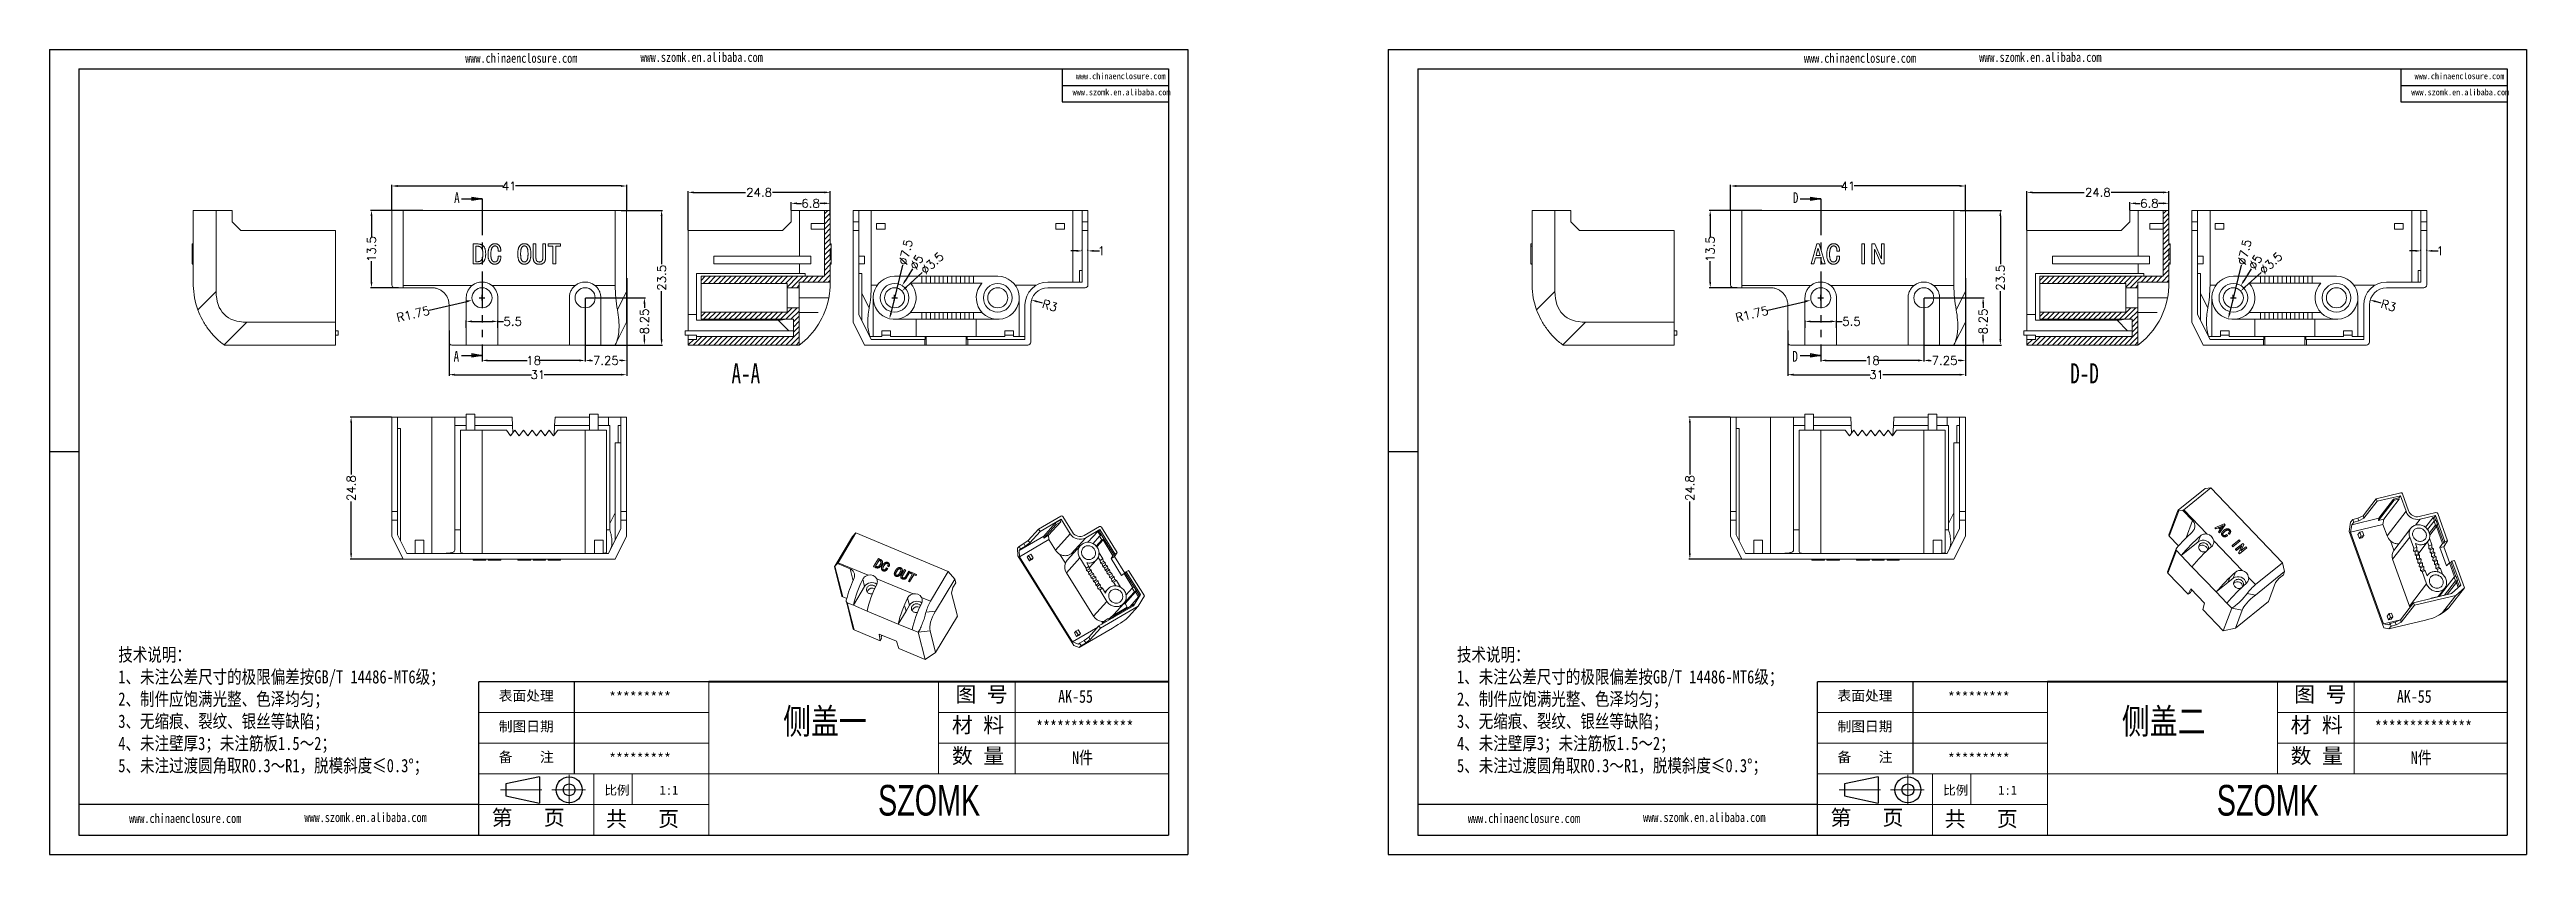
# Model space of a CAD drawing. Header units: inches. Extents: x 1287 to 2841, y 536 to 880.
# Drawn here: x 2408.2 to 2840.6, y 535.9 to 676.4 of the extents above; entities that cross this region are included whole.
import ezdxf

# ---------------------------------------------------------------- set-up
doc = ezdxf.new("R2010")
doc.units = ezdxf.units.IN
doc.linetypes.add('CENTER2', pattern=[28.575, 19.05, -3.175, 3.175, -3.175])
doc.linetypes.add('PHANTOM', pattern=[12.7, 6.35, -1.27, 1.27, -1.27, 1.27, -1.27])
doc.layers.add('文字', color=81, linetype='Continuous')
for name, color, linetype, lineweight in [('粗实线', 7, 'Continuous', 30), ('细实线', 3, 'Continuous', 9), ('细点划线', 2, 'CENTER2', 9)]:
    doc.layers.add(name, color=color, linetype=linetype, lineweight=lineweight)
doc.styles.add('SLDTEXTSTYLE0', font='TXT', dxfattribs={"width": 0.75})
doc.styles.add('SLDTEXTSTYLE3', font='TXT', dxfattribs={"width": 0.7})
doc.styles.get("Standard").update_dxf_attribs({"font": 'txt', "bigfont": 'gbcbig.shx'})
doc.styles.add('宋体', font='', dxfattribs={"width": 0.8, "height": 3.5})
doc.styles.add('长仿宋', font='', dxfattribs={"width": 0.7, "height": 4})
doc.styles.get('宋体').set_extended_font_data('SimSun')
doc.styles.get('长仿宋').set_extended_font_data('SimSun')
doc.dimstyles.new('1.5', dxfattribs={"dimtxt": 1.5, "dimasz": 1, "dimexe": 0.18, "dimexo": 0.0625, "dimgap": 0.1, "dimtad": 0, "dimzin": 12, "dimdsep": 46, "dimtxsty": 'Standard', "dimcen": 0.5, "dimclrd": 3, "dimclre": 3, "dimadec": 0, "dimazin": 0, "dimtfac": 1, "dimtofl": 0, "dimtmove": 0, "dimatfit": 3, "dimfxl": 1, "dimtolj": 1, "dimtzin": 0, "dimarcsym": 0})
pattern_1 = [(45, (-1.5932, 0), (-0.4490128, 0.4490128), [])]
pattern_2 = [(45, (-235.2835, 0), (-0.4490128, 0.4490128), [])]

msp = doc.modelspace()

# ---------------------------------------------------------------- texts
at = {"color": 7, "linetype": 'Continuous', "char_height": 1.905, "attachment_point": 1, "style": 'SLDTEXTSTYLE0'}
for s, insert in [('A', (2478.863, 651.54)), ('D', (2712.553, 651.54)), ('A ', (2478.773, 623.842)), ('D ', (2712.464, 623.842))]:
    msp.add_mtext(s, dxfattribs=dict(at, insert=insert))
at = {"color": 0, "linetype": 'Continuous', "lineweight": 0, "char_height": 3.5, "attachment_point": 2, "style": 'SLDTEXTSTYLE3'}
for s, insert in [('A-A', (2529.786, 621.675)), ('D-D', (2763.476, 621.675))]:
    msp.add_mtext(s, dxfattribs=dict(at, insert=insert))
at = {"char_height": 1.76006, "width": 1000.33023, "attachment_point": 1}
for s, insert in [('{\\fSimHei|b0|i0|c134|p49;表面处理}', (2486.657, 564.535)), ('{\\fSimHei|b0|i0|c134|p49;*********}', (2505.935, 564.308)), ('{\\fSimHei|b0|i0|c134|p49;表面处理}', (2720.348, 564.535)), ('{\\fSimHei|b0|i0|c134|p49;*********}', (2739.625, 564.308)), ('{\\fSimHei|b0|i0|c134|p49;制图日期}', (2486.657, 559.183)), ('{\\fSimHei|b0|i0|c134|p49;制图日期}', (2720.348, 559.183)), ('{\\fSimHei|b0|i0|c134|p49;备    注}', (2486.657, 553.831)), ('{\\fSimHei|b0|i0|c134|p49;*********}', (2505.935, 553.605)), ('{\\fSimHei|b0|i0|c134|p49;备    注}', (2720.348, 553.831)), ('{\\fSimHei|b0|i0|c134|p49;*********}', (2739.625, 553.605))]:
    msp.add_mtext(s, dxfattribs=dict(at, insert=insert))
at = {"layer": '文字', "color": 0, "attachment_point": 1, "style": '宋体'}
for s, insert, char_height, width in [('www.chinaenclosure.com', (2480.804, 675.762), 1.6353, 28.73064), ('www.szomk.en.alibaba.com', (2511.391, 675.924), 1.6353, 28.73064), ('www.chinaenclosure.com', (2714.494, 675.762), 1.6353, 28.73064), ('www.szomk.en.alibaba.com', (2745.081, 675.924), 1.6353, 28.73064), ('www.chinaenclosure.com', (2587.396, 672.356), 1.0902, 19.15376), ('www.chinaenclosure.com', (2821.086, 672.356), 1.0902, 19.15376), ('www.szomk.en.alibaba.com', (2586.826, 669.533), 1.0902, 19.15376), ('www.szomk.en.alibaba.com', (2820.516, 669.533), 1.0902, 19.15376), ('{\\H1.111x;技术说明：\\P1、未注公差尺寸的极限偏差按GB/T 14486-MT6级；\\P2、制件应饱满光整、色泽均匀；\\P3、无缩痕、裂纹、银丝等缺陷；\\P4、未注壁厚3；未注筋板1.5～2；\\P5、未注过渡圆角取R0.3～R1，脱模斜度≤0.3%%D；}', (2420.237, 571.984), 2.09058, 76.14601), ('{\\H1.111x;技术说明：\\P1、未注公差尺寸的极限偏差按GB/T 14486-MT6级；\\P2、制件应饱满光整、色泽均匀；\\P3、无缩痕、裂纹、银丝等缺陷；\\P4、未注壁厚3；未注筋板1.5～2；\\P5、未注过渡圆角取R0.3～R1，脱模斜度≤0.3%%D；}', (2653.927, 571.984), 2.09058, 76.14601), ('侧盖一', (2536.298, 561.433), 4.4599, 57.01831), ('{\\H1.111x;AK-55}', (2584.313, 564.655), 2.00696, 23.20269), ('侧盖二', (2769.988, 561.433), 4.4599, 57.01831), ('{\\H1.111x;AK-55}', (2818.003, 564.655), 2.00696, 23.20269), ('{\\H1.111x;**************}', (2580.453, 559.304), 2.00696, 23.20269), ('{\\H1.111x;**************}', (2814.143, 559.304), 2.00696, 23.20269), ('{\\H1.111x;N件}', (2586.741, 553.952), 2.00696, 23.20269), ('{\\H1.111x;N件}', (2820.431, 553.952), 2.00696, 23.20269), ('www.chinaenclosure.com', (2422.138, 543.08), 1.6353, 28.73064), ('www.szomk.en.alibaba.com', (2452.725, 543.242), 1.6353, 28.73064), ('www.chinaenclosure.com', (2655.828, 543.08), 1.6353, 28.73064), ('www.szomk.en.alibaba.com', (2686.415, 543.242), 1.6353, 28.73064)]:
    msp.add_mtext(s, dxfattribs=dict(at, insert=insert, char_height=char_height, width=width))
at = {"layer": '粗实线', "char_height": 5.35189, "width": 60.01614, "attachment_point": 1, "style": '长仿宋'}
for insert in [(2552.872, 548.081), (2786.562, 548.081)]:
    msp.add_mtext('{\\fSTXinwei|b0|i0|c134|p2;SZOMK}', dxfattribs=dict(at, insert=insert))
at = {"layer": '细实线', "color": 7, "attachment_point": 1}
for s, insert, char_height, width in [('{\\fSimSun|b0|i0|c134|p54;图 号}', (2566.388, 565.241), 2.67594, 13.37972), ('{\\fSimSun|b0|i0|c134|p54;图 号}', (2800.078, 565.241), 2.67594, 13.37972), ('{\\fSimSun|b0|i0|c134|p54;材 料   }', (2565.754, 559.889), 2.67594, 13.37972), ('{\\fSimSun|b0|i0|c134|p54;材 料   }', (2799.444, 559.889), 2.67594, 13.37972), ('{\\fSimSun|b0|i0|c134|p54;数 量}', (2565.766, 554.511), 2.67594, 12.09026), ('{\\fSimSun|b0|i0|c134|p54;数 量}', (2799.457, 554.511), 2.67594, 12.09026), ('{\\fSimSun|b0|i0|c134|p54;比例}', (2505.11, 547.971), 1.60557, 7.04794), ('{\\fSimSun|b0|i0|c134|p54;1:1}', (2514.727, 547.971), 1.60557, 7.04794), ('{\\fSimSun|b0|i0|c134|p54;比例}', (2738.8, 547.971), 1.60557, 7.04794), ('{\\fSimSun|b0|i0|c134|p54;1:1}', (2748.417, 547.971), 1.60557, 7.04794), ('{\\fSimSun|b0|i0|c134|p54;第   页}', (2485.419, 543.726), 2.67594, 20.06958), ('{\\fSimSun|b0|i0|c134|p54; 共   页}', (2503.564, 543.499), 2.67594, 20.06958), ('{\\fSimSun|b0|i0|c134|p54;第   页}', (2719.109, 543.726), 2.67594, 20.06958), ('{\\fSimSun|b0|i0|c134|p54; 共   页}', (2737.254, 543.499), 2.67594, 20.06958)]:
    msp.add_mtext(s, dxfattribs=dict(at, insert=insert, char_height=char_height, width=width))

# ---------------------------------------------------------------- blocks, each defined once
blk = doc.blocks.new('_CLOSED')
at = {"color": 0, "linetype": 'ByBlock', "lineweight": -2}
for p, q in [((-1, 0.166667), (0, 0)), ((-1, 0.166667), (-1, -0.166667)), ((0, 0), (-1, -0.166667)), ((0, 0), (-1, 0))]:
    blk.add_line(p, q, dxfattribs=at)
blk = doc.blocks.new('*D70')
at = {"color": 3, "lineweight": -2}
for p, q in [((2701.68, 648.42), (2701.68, 652.8)), ((2702.68, 652.62), (2721.08, 652.62)), ((2741.68, 652.62), (2723.28, 652.62)), ((2742.68, 648.42), (2742.68, 652.8))]:
    blk.add_line(p, q, dxfattribs=at)
at = {"color": 3}
for points in [[(2702.68, 652.79), (2702.68, 652.45), (2701.68, 652.62)], [(2741.68, 652.79), (2741.68, 652.45), (2742.68, 652.62)]]:
    blk.add_solid(points, dxfattribs=at)
at = {"layer": 'Defpoints', "color": 0}
for p in [(2742.68, 652.62), (2701.68, 648.36), (2742.68, 648.36)]:
    blk.add_point(p, dxfattribs=at)
at = {"color": 0, "insert": (2722.18, 652.62), "char_height": 1.5, "attachment_point": 5}
blk.add_mtext('\\A1;41', dxfattribs=at)
blk = doc.blocks.new('*D71')
at = {"color": 3, "lineweight": -2}
for p, q in [((2741.74, 648.36), (2748.96, 648.36)), ((2748.78, 647.36), (2748.78, 638.96)), ((2748.78, 625.86), (2748.78, 634.26)), ((2739.49, 624.86), (2748.96, 624.86))]:
    blk.add_line(p, q, dxfattribs=at)
at = {"color": 3}
for points in [[(2748.61, 647.36), (2748.94, 647.36), (2748.78, 648.36)], [(2748.61, 625.86), (2748.94, 625.86), (2748.78, 624.86)]]:
    blk.add_solid(points, dxfattribs=at)
at = {"layer": 'Defpoints', "color": 0}
for p in [(2741.68, 648.36), (2739.43, 624.86), (2748.78, 624.86)]:
    blk.add_point(p, dxfattribs=at)
at = {"color": 0, "insert": (2748.78, 636.61), "char_height": 1.5, "attachment_point": 5, "rotation": 90}
blk.add_mtext('\\A1;23.5', dxfattribs=at)
blk = doc.blocks.new('*D72')
at = {"color": 3, "lineweight": -2}
for p, q in [((2735.49, 633.11), (2745.95, 633.11)), ((2745.77, 632.11), (2745.77, 631.33)), ((2735.49, 624.86), (2745.95, 624.86)), ((2745.77, 625.86), (2745.77, 626.63))]:
    blk.add_line(p, q, dxfattribs=at)
at = {"color": 3}
for points in [[(2745.61, 632.11), (2745.94, 632.11), (2745.77, 633.11)], [(2745.61, 625.86), (2745.94, 625.86), (2745.77, 624.86)]]:
    blk.add_solid(points, dxfattribs=at)
at = {"layer": 'Defpoints', "color": 0}
for p in [(2735.43, 633.11), (2745.77, 633.11), (2735.43, 624.86)]:
    blk.add_point(p, dxfattribs=at)
at = {"color": 0, "insert": (2745.77, 628.98), "char_height": 1.5, "attachment_point": 5, "rotation": 90}
blk.add_mtext('\\A1;8.25', dxfattribs=at)
blk = doc.blocks.new('*D73')
at = {"color": 3, "lineweight": -2}
for p, q in [((2735.43, 633.04), (2735.43, 621.99)), ((2717.43, 623), (2717.43, 621.99)), ((2718.43, 622.17), (2725.33, 622.17)), ((2734.43, 622.17), (2727.53, 622.17))]:
    blk.add_line(p, q, dxfattribs=at)
at = {"color": 3}
for points in [[(2718.43, 622.34), (2718.43, 622), (2717.43, 622.17)], [(2734.43, 622.34), (2734.43, 622), (2735.43, 622.17)]]:
    blk.add_solid(points, dxfattribs=at)
at = {"layer": 'Defpoints', "color": 0}
for p in [(2735.43, 633.11), (2717.43, 623.06), (2735.43, 622.17)]:
    blk.add_point(p, dxfattribs=at)
at = {"color": 0, "insert": (2726.43, 622.17), "char_height": 1.5, "attachment_point": 5}
blk.add_mtext('\\A1;18', dxfattribs=at)
blk = doc.blocks.new('*D74')
at = {"color": 3, "lineweight": -2}
for p, q in [((2735.43, 633.04), (2735.43, 621.99)), ((2742.68, 630.01), (2742.68, 621.99)), ((2736.43, 622.17), (2736.7, 622.17)), ((2741.68, 622.17), (2741.4, 622.17))]:
    blk.add_line(p, q, dxfattribs=at)
at = {"color": 3}
for points in [[(2736.43, 622.34), (2736.43, 622), (2735.43, 622.17)], [(2741.68, 622.34), (2741.68, 622), (2742.68, 622.17)]]:
    blk.add_solid(points, dxfattribs=at)
at = {"layer": 'Defpoints', "color": 0}
for p in [(2735.43, 633.11), (2742.68, 630.07), (2742.68, 622.17)]:
    blk.add_point(p, dxfattribs=at)
at = {"color": 0, "insert": (2739.05, 622.17), "char_height": 1.5, "attachment_point": 5}
blk.add_mtext('\\A1;7.25', dxfattribs=at)
blk = doc.blocks.new('*D75')
at = {"color": 3, "lineweight": -2}
for p, q in [((2742.68, 636.52), (2742.68, 619.51)), ((2711.68, 627.37), (2711.68, 619.51)), ((2712.68, 619.69), (2726.08, 619.69)), ((2741.68, 619.69), (2728.28, 619.69))]:
    blk.add_line(p, q, dxfattribs=at)
at = {"color": 3}
for points in [[(2712.68, 619.86), (2712.68, 619.52), (2711.68, 619.69)], [(2741.68, 619.86), (2741.68, 619.52), (2742.68, 619.69)]]:
    blk.add_solid(points, dxfattribs=at)
at = {"layer": 'Defpoints', "color": 0}
for p in [(2742.68, 636.58), (2711.68, 627.43), (2742.68, 619.69)]:
    blk.add_point(p, dxfattribs=at)
at = {"color": 0, "insert": (2727.18, 619.69), "char_height": 1.5, "attachment_point": 5}
blk.add_mtext('\\A1;31', dxfattribs=at)
blk = doc.blocks.new('*D76')
at = {"color": 3, "lineweight": -2}
for p, q in [((2707.12, 648.36), (2697.95, 648.36)), ((2698.13, 647.36), (2698.13, 643.71)), ((2698.13, 635.86), (2698.13, 639.51)), ((2702.86, 634.86), (2697.95, 634.86))]:
    blk.add_line(p, q, dxfattribs=at)
at = {"color": 3}
for points in [[(2697.97, 647.36), (2698.3, 647.36), (2698.13, 648.36)], [(2697.97, 635.86), (2698.3, 635.86), (2698.13, 634.86)]]:
    blk.add_solid(points, dxfattribs=at)
at = {"layer": 'Defpoints', "color": 0}
for p in [(2698.13, 648.36), (2707.18, 648.36), (2702.92, 634.86)]:
    blk.add_point(p, dxfattribs=at)
at = {"color": 0, "insert": (2698.13, 641.61), "char_height": 1.5, "attachment_point": 5, "rotation": 90}
blk.add_mtext('\\A1;13.5', dxfattribs=at)
blk = doc.blocks.new('*D77')
at = {"color": 3, "lineweight": -2}
for p, q in [((2753.39, 644.92), (2753.39, 651.69)), ((2754.39, 651.51), (2763.44, 651.51)), ((2777.19, 651.51), (2768.14, 651.51)), ((2778.19, 648.42), (2778.19, 651.69))]:
    blk.add_line(p, q, dxfattribs=at)
at = {"color": 3}
for points in [[(2754.39, 651.67), (2754.39, 651.34), (2753.39, 651.51)], [(2777.19, 651.67), (2777.19, 651.34), (2778.19, 651.51)]]:
    blk.add_solid(points, dxfattribs=at)
at = {"layer": 'Defpoints', "color": 0}
for p in [(2778.19, 651.51), (2753.39, 644.86), (2778.19, 648.36)]:
    blk.add_point(p, dxfattribs=at)
at = {"color": 0, "insert": (2765.79, 651.51), "char_height": 1.5, "attachment_point": 5}
blk.add_mtext('\\A1;24.8', dxfattribs=at)
blk = doc.blocks.new('*D78')
at = {"color": 3, "lineweight": -2}
for p, q in [((2708.19, 630.93), (2714.75, 632.48)), ((2716.93, 633.11), (2717.93, 633.11)), ((2717.43, 632.61), (2717.43, 633.61))]:
    blk.add_line(p, q, dxfattribs=at)
at = {"color": 3}
blk.add_solid([(2714.71, 632.64), (2714.79, 632.31), (2715.72, 632.7)], dxfattribs=at)
at = {"layer": 'Defpoints', "color": 0}
for p in [(2715.72, 632.7), (2717.43, 633.11)]:
    blk.add_point(p, dxfattribs=at)
at = {"color": 0, "insert": (2705.41, 630.27), "char_height": 1.5, "attachment_point": 5, "rotation": 13.2817}
blk.add_mtext('\\A1;R1.75', dxfattribs=at)
blk = doc.blocks.new('*D80')
at = {"color": 3, "lineweight": -2}
for p, q in [((2714.68, 627.86), (2714.68, 629.16)), ((2715.68, 628.98), (2719.18, 628.98)), ((2720.18, 627.86), (2720.18, 629.16)), ((2720.18, 628.98), (2721.18, 628.98))]:
    blk.add_line(p, q, dxfattribs=at)
at = {"color": 3}
for points in [[(2715.68, 629.15), (2715.68, 628.82), (2714.68, 628.98)], [(2719.18, 629.15), (2719.18, 628.82), (2720.18, 628.98)]]:
    blk.add_solid(points, dxfattribs=at)
at = {"layer": 'Defpoints', "color": 0}
for p in [(2714.68, 627.8), (2720.18, 628.98), (2720.18, 627.8)]:
    blk.add_point(p, dxfattribs=at)
at = {"color": 0, "insert": (2722.78, 628.98), "char_height": 1.5, "attachment_point": 5}
blk.add_mtext('\\A1;5.5', dxfattribs=at)
blk = doc.blocks.new('*D81')
at = {"color": 3, "lineweight": -2}
blk.add_line((2815.25, 632.15), (2814.29, 632.45), dxfattribs=at)
at = {"color": 3}
blk.add_solid([(2814.34, 632.61), (2814.24, 632.29), (2813.34, 632.74)], dxfattribs=at)
at = {"layer": 'Defpoints', "color": 0}
for p in [(2813.34, 632.74), (2816.2, 631.86)]:
    blk.add_point(p, dxfattribs=at)
at = {"color": 0, "insert": (2816.54, 631.75), "char_height": 1.5, "attachment_point": 5, "rotation": 342.8571}
blk.add_mtext('\\A1;R3', dxfattribs=at)
blk = doc.blocks.new('*D83')
at = {"color": 3, "lineweight": -2}
blk.add_line((2790.83, 638.78), (2788.81, 630.43), dxfattribs=at)
at = {"color": 3}
blk.add_solid([(2788.64, 630.47), (2788.97, 630.39), (2788.57, 629.46)], dxfattribs=at)
at = {"layer": 'Defpoints', "color": 0}
for p in [(2790.34, 636.75), (2788.57, 629.46)]:
    blk.add_point(p, dxfattribs=at)
at = {"color": 0, "insert": (2791.38, 641.06), "char_height": 1.5, "attachment_point": 5, "rotation": 76.383}
blk.add_mtext('\\A1;∅7.5', dxfattribs=at)
blk = doc.blocks.new('*D84')
at = {"color": 3, "lineweight": -2}
for p, q in [((2792.58, 638.18), (2791.29, 636.09)), ((2788.95, 633.11), (2789.95, 633.11)), ((2789.45, 632.61), (2789.45, 633.61))]:
    blk.add_line(p, q, dxfattribs=at)
at = {"color": 3}
blk.add_solid([(2791.15, 636.17), (2791.43, 636), (2790.77, 635.23)], dxfattribs=at)
at = {"layer": 'Defpoints', "color": 0}
for p in [(2790.77, 635.23), (2788.14, 630.98)]:
    blk.add_point(p, dxfattribs=at)
at = {"color": 0, "insert": (2793.29, 639.33), "char_height": 1.5, "attachment_point": 5, "rotation": 58.3437}
blk.add_mtext('\\A1;∅5', dxfattribs=at)
blk = doc.blocks.new('*D85')
at = {"color": 3, "lineweight": -2}
for p, q in [((2794.28, 637.55), (2791.48, 634.97)), ((2788.95, 633.11), (2789.95, 633.11)), ((2789.45, 632.61), (2789.45, 633.61))]:
    blk.add_line(p, q, dxfattribs=at)
at = {"color": 3}
blk.add_solid([(2791.36, 635.09), (2791.59, 634.85), (2790.74, 634.29)], dxfattribs=at)
at = {"layer": 'Defpoints', "color": 0}
for p in [(2788.17, 631.92), (2790.74, 634.29)]:
    blk.add_point(p, dxfattribs=at)
at = {"color": 0, "insert": (2796.01, 639.14), "char_height": 1.5, "attachment_point": 5, "rotation": 42.6422}
blk.add_mtext('\\A1;∅3.5', dxfattribs=at)
blk = doc.blocks.new('*D86')
at = {"color": 3, "lineweight": -2}
for p, q in [((2821.2, 641.29), (2820.2, 641.29)), ((2822.2, 641.35), (2822.2, 641.47)), ((2823.2, 641.35), (2823.2, 641.47)), ((2824.2, 641.29), (2825.2, 641.29))]:
    blk.add_line(p, q, dxfattribs=at)
at = {"color": 3}
for points in [[(2821.2, 641.46), (2821.2, 641.13), (2822.2, 641.29)], [(2824.2, 641.46), (2824.2, 641.13), (2823.2, 641.29)]]:
    blk.add_solid(points, dxfattribs=at)
at = {"layer": 'Defpoints', "color": 0}
for p in [(2822.2, 641.29), (2823.2, 641.29), (2823.2, 641.29)]:
    blk.add_point(p, dxfattribs=at)
at = {"color": 0, "insert": (2825.55, 641.29), "char_height": 1.5, "attachment_point": 5}
blk.add_mtext('\\A1;1', dxfattribs=at)
blk = doc.blocks.new('*D87')
at = {"color": 3, "lineweight": -2}
for p, q in [((2771.39, 648.42), (2771.39, 649.77)), ((2772.39, 649.59), (2773.19, 649.59)), ((2777.19, 649.59), (2776.39, 649.59)), ((2778.19, 647.37), (2778.19, 649.77))]:
    blk.add_line(p, q, dxfattribs=at)
at = {"color": 3}
for points in [[(2772.39, 649.76), (2772.39, 649.43), (2771.39, 649.59)], [(2777.19, 649.76), (2777.19, 649.43), (2778.19, 649.59)]]:
    blk.add_solid(points, dxfattribs=at)
at = {"layer": 'Defpoints', "color": 0}
for p in [(2771.39, 649.59), (2771.39, 648.36), (2778.19, 647.31)]:
    blk.add_point(p, dxfattribs=at)
at = {"color": 0, "insert": (2774.79, 649.59), "char_height": 1.5, "attachment_point": 5}
blk.add_mtext('\\A1;6.8', dxfattribs=at)
blk = doc.blocks.new('*D88')
at = {"color": 3, "lineweight": -2}
for p, q in [((2701.61, 612.3), (2694.4, 612.3)), ((2694.58, 611.3), (2694.58, 602.25)), ((2694.58, 588.5), (2694.58, 597.55)), ((2703.61, 587.5), (2694.4, 587.5))]:
    blk.add_line(p, q, dxfattribs=at)
at = {"color": 3}
for points in [[(2694.41, 611.3), (2694.74, 611.3), (2694.58, 612.3)], [(2694.41, 588.5), (2694.74, 588.5), (2694.58, 587.5)]]:
    blk.add_solid(points, dxfattribs=at)
at = {"layer": 'Defpoints', "color": 0}
for p in [(2694.58, 612.3), (2701.68, 612.3), (2703.68, 587.5)]:
    blk.add_point(p, dxfattribs=at)
at = {"color": 0, "insert": (2694.58, 599.9), "char_height": 1.5, "attachment_point": 5, "rotation": 90}
blk.add_mtext('\\A1;24.8', dxfattribs=at)
blk = doc.blocks.new('*D90')
at = {"color": 3, "lineweight": -2}
for p, q in [((2467.99, 648.42), (2467.99, 652.8)), ((2468.99, 652.62), (2487.39, 652.62)), ((2507.99, 652.62), (2489.59, 652.62)), ((2508.99, 648.42), (2508.99, 652.8))]:
    blk.add_line(p, q, dxfattribs=at)
at = {"color": 3}
for points in [[(2468.99, 652.79), (2468.99, 652.45), (2467.99, 652.62)], [(2507.99, 652.79), (2507.99, 652.45), (2508.99, 652.62)]]:
    blk.add_solid(points, dxfattribs=at)
at = {"layer": 'Defpoints', "color": 0}
for p in [(2508.99, 652.62), (2467.99, 648.36), (2508.99, 648.36)]:
    blk.add_point(p, dxfattribs=at)
at = {"color": 0, "insert": (2488.49, 652.62), "char_height": 1.5, "attachment_point": 5}
blk.add_mtext('\\A1;41', dxfattribs=at)
blk = doc.blocks.new('*D91')
at = {"color": 3, "lineweight": -2}
for p, q in [((2508.05, 648.36), (2515.27, 648.36)), ((2515.09, 647.36), (2515.09, 638.96)), ((2515.09, 625.86), (2515.09, 634.26)), ((2505.8, 624.86), (2515.27, 624.86))]:
    blk.add_line(p, q, dxfattribs=at)
at = {"color": 3}
for points in [[(2514.92, 647.36), (2515.25, 647.36), (2515.09, 648.36)], [(2514.92, 625.86), (2515.25, 625.86), (2515.09, 624.86)]]:
    blk.add_solid(points, dxfattribs=at)
at = {"layer": 'Defpoints', "color": 0}
for p in [(2507.99, 648.36), (2505.74, 624.86), (2515.09, 624.86)]:
    blk.add_point(p, dxfattribs=at)
at = {"color": 0, "insert": (2515.09, 636.61), "char_height": 1.5, "attachment_point": 5, "rotation": 90}
blk.add_mtext('\\A1;23.5', dxfattribs=at)
blk = doc.blocks.new('*D92')
at = {"color": 3, "lineweight": -2}
for p, q in [((2501.8, 633.11), (2512.26, 633.11)), ((2512.08, 632.11), (2512.08, 631.33)), ((2501.8, 624.86), (2512.26, 624.86)), ((2512.08, 625.86), (2512.08, 626.63))]:
    blk.add_line(p, q, dxfattribs=at)
at = {"color": 3}
for points in [[(2511.92, 632.11), (2512.25, 632.11), (2512.08, 633.11)], [(2511.92, 625.86), (2512.25, 625.86), (2512.08, 624.86)]]:
    blk.add_solid(points, dxfattribs=at)
at = {"layer": 'Defpoints', "color": 0}
for p in [(2501.74, 633.11), (2512.08, 633.11), (2501.74, 624.86)]:
    blk.add_point(p, dxfattribs=at)
at = {"color": 0, "insert": (2512.08, 628.98), "char_height": 1.5, "attachment_point": 5, "rotation": 90}
blk.add_mtext('\\A1;8.25', dxfattribs=at)
blk = doc.blocks.new('*D89')
at = {"color": 3, "lineweight": -2}
for p, q in [((2501.74, 633.04), (2501.74, 621.99)), ((2483.74, 623), (2483.74, 621.99)), ((2484.74, 622.17), (2491.64, 622.17)), ((2500.74, 622.17), (2493.84, 622.17))]:
    blk.add_line(p, q, dxfattribs=at)
at = {"color": 3}
for points in [[(2484.74, 622.34), (2484.74, 622), (2483.74, 622.17)], [(2500.74, 622.34), (2500.74, 622), (2501.74, 622.17)]]:
    blk.add_solid(points, dxfattribs=at)
at = {"layer": 'Defpoints', "color": 0}
for p in [(2501.74, 633.11), (2483.74, 623.06), (2501.74, 622.17)]:
    blk.add_point(p, dxfattribs=at)
at = {"color": 0, "insert": (2492.74, 622.17), "char_height": 1.5, "attachment_point": 5}
blk.add_mtext('\\A1;18', dxfattribs=at)
blk = doc.blocks.new('*D93')
at = {"color": 3, "lineweight": -2}
for p, q in [((2501.74, 633.04), (2501.74, 621.99)), ((2508.99, 630.01), (2508.99, 621.99)), ((2502.74, 622.17), (2503.01, 622.17)), ((2507.99, 622.17), (2507.71, 622.17))]:
    blk.add_line(p, q, dxfattribs=at)
at = {"color": 3}
for points in [[(2502.74, 622.34), (2502.74, 622), (2501.74, 622.17)], [(2507.99, 622.34), (2507.99, 622), (2508.99, 622.17)]]:
    blk.add_solid(points, dxfattribs=at)
at = {"layer": 'Defpoints', "color": 0}
for p in [(2501.74, 633.11), (2508.99, 630.07), (2508.99, 622.17)]:
    blk.add_point(p, dxfattribs=at)
at = {"color": 0, "insert": (2505.36, 622.17), "char_height": 1.5, "attachment_point": 5}
blk.add_mtext('\\A1;7.25', dxfattribs=at)
blk = doc.blocks.new('*D94')
at = {"color": 3, "lineweight": -2}
for p, q in [((2508.99, 636.52), (2508.99, 619.51)), ((2477.99, 627.37), (2477.99, 619.51)), ((2478.99, 619.69), (2492.39, 619.69)), ((2507.99, 619.69), (2494.59, 619.69))]:
    blk.add_line(p, q, dxfattribs=at)
at = {"color": 3}
for points in [[(2478.99, 619.86), (2478.99, 619.52), (2477.99, 619.69)], [(2507.99, 619.86), (2507.99, 619.52), (2508.99, 619.69)]]:
    blk.add_solid(points, dxfattribs=at)
at = {"layer": 'Defpoints', "color": 0}
for p in [(2508.99, 636.58), (2477.99, 627.43), (2508.99, 619.69)]:
    blk.add_point(p, dxfattribs=at)
at = {"color": 0, "insert": (2493.49, 619.69), "char_height": 1.5, "attachment_point": 5}
blk.add_mtext('\\A1;31', dxfattribs=at)
blk = doc.blocks.new('*D95')
at = {"color": 3, "lineweight": -2}
for p, q in [((2473.43, 648.36), (2464.26, 648.36)), ((2464.44, 647.36), (2464.44, 643.71)), ((2464.44, 635.86), (2464.44, 639.51)), ((2469.17, 634.86), (2464.26, 634.86))]:
    blk.add_line(p, q, dxfattribs=at)
at = {"color": 3}
for points in [[(2464.28, 647.36), (2464.61, 647.36), (2464.44, 648.36)], [(2464.28, 635.86), (2464.61, 635.86), (2464.44, 634.86)]]:
    blk.add_solid(points, dxfattribs=at)
at = {"layer": 'Defpoints', "color": 0}
for p in [(2464.44, 648.36), (2473.49, 648.36), (2469.23, 634.86)]:
    blk.add_point(p, dxfattribs=at)
at = {"color": 0, "insert": (2464.44, 641.61), "char_height": 1.5, "attachment_point": 5, "rotation": 90}
blk.add_mtext('\\A1;13.5', dxfattribs=at)
blk = doc.blocks.new('*D96')
at = {"color": 3, "lineweight": -2}
for p, q in [((2519.7, 644.92), (2519.7, 651.69)), ((2520.7, 651.51), (2529.75, 651.51)), ((2543.5, 651.51), (2534.45, 651.51)), ((2544.5, 648.42), (2544.5, 651.69))]:
    blk.add_line(p, q, dxfattribs=at)
at = {"color": 3}
for points in [[(2520.7, 651.67), (2520.7, 651.34), (2519.7, 651.51)], [(2543.5, 651.67), (2543.5, 651.34), (2544.5, 651.51)]]:
    blk.add_solid(points, dxfattribs=at)
at = {"layer": 'Defpoints', "color": 0}
for p in [(2544.5, 651.51), (2519.7, 644.86), (2544.5, 648.36)]:
    blk.add_point(p, dxfattribs=at)
at = {"color": 0, "insert": (2532.1, 651.51), "char_height": 1.5, "attachment_point": 5}
blk.add_mtext('\\A1;24.8', dxfattribs=at)
blk = doc.blocks.new('*D97')
at = {"color": 3, "lineweight": -2}
for p, q in [((2474.5, 630.93), (2481.06, 632.48)), ((2483.24, 633.11), (2484.24, 633.11)), ((2483.74, 632.61), (2483.74, 633.61))]:
    blk.add_line(p, q, dxfattribs=at)
at = {"color": 3}
blk.add_solid([(2481.02, 632.64), (2481.1, 632.31), (2482.03, 632.7)], dxfattribs=at)
at = {"layer": 'Defpoints', "color": 0}
for p in [(2482.03, 632.7), (2483.74, 633.11)]:
    blk.add_point(p, dxfattribs=at)
at = {"color": 0, "insert": (2471.72, 630.27), "char_height": 1.5, "attachment_point": 5, "rotation": 13.2817}
blk.add_mtext('\\A1;R1.75', dxfattribs=at)
blk = doc.blocks.new('*D98')
at = {"color": 3, "lineweight": -2}
for p, q in [((2480.99, 627.86), (2480.99, 629.16)), ((2481.99, 628.98), (2485.49, 628.98)), ((2486.49, 627.86), (2486.49, 629.16)), ((2486.49, 628.98), (2487.49, 628.98))]:
    blk.add_line(p, q, dxfattribs=at)
at = {"color": 3}
for points in [[(2481.99, 629.15), (2481.99, 628.82), (2480.99, 628.98)], [(2485.49, 629.15), (2485.49, 628.82), (2486.49, 628.98)]]:
    blk.add_solid(points, dxfattribs=at)
at = {"layer": 'Defpoints', "color": 0}
for p in [(2480.99, 627.8), (2486.49, 628.98), (2486.49, 627.8)]:
    blk.add_point(p, dxfattribs=at)
at = {"color": 0, "insert": (2489.09, 628.98), "char_height": 1.5, "attachment_point": 5}
blk.add_mtext('\\A1;5.5', dxfattribs=at)
blk = doc.blocks.new('*D99')
at = {"color": 3, "lineweight": -2}
blk.add_line((2581.56, 632.15), (2580.6, 632.45), dxfattribs=at)
at = {"color": 3}
blk.add_solid([(2580.65, 632.61), (2580.55, 632.29), (2579.65, 632.74)], dxfattribs=at)
at = {"layer": 'Defpoints', "color": 0}
for p in [(2579.65, 632.74), (2582.51, 631.86)]:
    blk.add_point(p, dxfattribs=at)
at = {"color": 0, "insert": (2582.85, 631.75), "char_height": 1.5, "attachment_point": 5, "rotation": 342.8571}
blk.add_mtext('\\A1;R3', dxfattribs=at)
blk = doc.blocks.new('*D100')
at = {"color": 3, "lineweight": -2}
blk.add_line((2557.14, 638.78), (2555.12, 630.43), dxfattribs=at)
at = {"color": 3}
blk.add_solid([(2554.95, 630.47), (2555.28, 630.39), (2554.88, 629.46)], dxfattribs=at)
at = {"layer": 'Defpoints', "color": 0}
for p in [(2556.65, 636.75), (2554.88, 629.46)]:
    blk.add_point(p, dxfattribs=at)
at = {"color": 0, "insert": (2557.69, 641.06), "char_height": 1.5, "attachment_point": 5, "rotation": 76.383}
blk.add_mtext('\\A1;∅7.5', dxfattribs=at)
blk = doc.blocks.new('*D101')
at = {"color": 3, "lineweight": -2}
for p, q in [((2558.89, 638.18), (2557.6, 636.09)), ((2555.26, 633.11), (2556.26, 633.11)), ((2555.76, 632.61), (2555.76, 633.61))]:
    blk.add_line(p, q, dxfattribs=at)
at = {"color": 3}
blk.add_solid([(2557.46, 636.17), (2557.74, 636), (2557.08, 635.23)], dxfattribs=at)
at = {"layer": 'Defpoints', "color": 0}
for p in [(2557.08, 635.23), (2554.45, 630.98)]:
    blk.add_point(p, dxfattribs=at)
at = {"color": 0, "insert": (2559.6, 639.33), "char_height": 1.5, "attachment_point": 5, "rotation": 58.3437}
blk.add_mtext('\\A1;∅5', dxfattribs=at)
blk = doc.blocks.new('*D102')
at = {"color": 3, "lineweight": -2}
for p, q in [((2560.59, 637.55), (2557.79, 634.97)), ((2555.26, 633.11), (2556.26, 633.11)), ((2555.76, 632.61), (2555.76, 633.61))]:
    blk.add_line(p, q, dxfattribs=at)
at = {"color": 3}
blk.add_solid([(2557.67, 635.09), (2557.9, 634.85), (2557.05, 634.29)], dxfattribs=at)
at = {"layer": 'Defpoints', "color": 0}
for p in [(2554.48, 631.92), (2557.05, 634.29)]:
    blk.add_point(p, dxfattribs=at)
at = {"color": 0, "insert": (2562.32, 639.14), "char_height": 1.5, "attachment_point": 5, "rotation": 42.6422}
blk.add_mtext('\\A1;∅3.5', dxfattribs=at)
blk = doc.blocks.new('*D103')
at = {"color": 3, "lineweight": -2}
for p, q in [((2587.51, 641.29), (2586.51, 641.29)), ((2588.51, 641.35), (2588.51, 641.47)), ((2589.51, 641.35), (2589.51, 641.47)), ((2590.51, 641.29), (2591.51, 641.29))]:
    blk.add_line(p, q, dxfattribs=at)
at = {"color": 3}
for points in [[(2587.51, 641.46), (2587.51, 641.13), (2588.51, 641.29)], [(2590.51, 641.46), (2590.51, 641.13), (2589.51, 641.29)]]:
    blk.add_solid(points, dxfattribs=at)
at = {"layer": 'Defpoints', "color": 0}
for p in [(2588.51, 641.29), (2589.51, 641.29), (2589.51, 641.29)]:
    blk.add_point(p, dxfattribs=at)
at = {"color": 0, "insert": (2591.86, 641.29), "char_height": 1.5, "attachment_point": 5}
blk.add_mtext('\\A1;1', dxfattribs=at)
blk = doc.blocks.new('*D104')
at = {"color": 3, "lineweight": -2}
for p, q in [((2537.7, 648.42), (2537.7, 649.77)), ((2538.7, 649.59), (2539.5, 649.59)), ((2543.5, 649.59), (2542.7, 649.59)), ((2544.5, 647.37), (2544.5, 649.77))]:
    blk.add_line(p, q, dxfattribs=at)
at = {"color": 3}
for points in [[(2538.7, 649.76), (2538.7, 649.43), (2537.7, 649.59)], [(2543.5, 649.76), (2543.5, 649.43), (2544.5, 649.59)]]:
    blk.add_solid(points, dxfattribs=at)
at = {"layer": 'Defpoints', "color": 0}
for p in [(2537.7, 649.59), (2537.7, 648.36), (2544.5, 647.31)]:
    blk.add_point(p, dxfattribs=at)
at = {"color": 0, "insert": (2541.1, 649.59), "char_height": 1.5, "attachment_point": 5}
blk.add_mtext('\\A1;6.8', dxfattribs=at)
blk = doc.blocks.new('*D105')
at = {"color": 3, "lineweight": -2}
for p, q in [((2467.92, 612.3), (2460.71, 612.3)), ((2460.89, 611.3), (2460.89, 602.25)), ((2460.89, 588.5), (2460.89, 597.55)), ((2469.92, 587.5), (2460.71, 587.5))]:
    blk.add_line(p, q, dxfattribs=at)
at = {"color": 3}
for points in [[(2460.72, 611.3), (2461.05, 611.3), (2460.89, 612.3)], [(2460.72, 588.5), (2461.05, 588.5), (2460.89, 587.5)]]:
    blk.add_solid(points, dxfattribs=at)
at = {"layer": 'Defpoints', "color": 0}
for p in [(2460.89, 612.3), (2467.99, 612.3), (2469.99, 587.5)]:
    blk.add_point(p, dxfattribs=at)
at = {"color": 0, "insert": (2460.89, 599.9), "char_height": 1.5, "attachment_point": 5, "rotation": 90}
blk.add_mtext('\\A1;24.8', dxfattribs=at)

# ---------------------------------------------------------------- dimensions: what is measured, and where the dimension line sits
for base, p1, p2, picture, middle in [((2508.985, 652.62), (2467.985, 648.357), (2508.985, 648.357), '*D90', (2488.485, 652.62)), ((2742.675, 652.62), (2701.675, 648.357), (2742.675, 648.357), '*D70', (2722.175, 652.62)), ((2537.704, 649.593), (2544.504, 647.311), (2537.704, 648.357), '*D104', (2541.104, 649.593)), ((2771.395, 649.593), (2778.195, 647.311), (2771.395, 648.357), '*D87', (2774.795, 649.593)), ((2508.985, 619.69), (2477.985, 627.431), (2508.985, 636.583), '*D94', (2493.485, 619.69)), ((2742.675, 619.69), (2711.675, 627.431), (2742.675, 636.583), '*D75', (2727.175, 619.69)), ((2501.735, 622.171), (2483.735, 623.059), (2501.735, 633.107), '*D89', (2492.735, 622.171)), ((2508.985, 622.171), (2501.735, 633.107), (2508.985, 630.07), '*D93', (2505.36, 622.171)), ((2735.425, 622.171), (2717.425, 623.059), (2735.425, 633.107), '*D73', (2726.425, 622.171)), ((2742.675, 622.171), (2735.425, 633.107), (2742.675, 630.07), '*D74', (2739.05, 622.171))]:
    dim = msp.add_linear_dim(base=base, p1=p1, p2=p2, dimstyle='1.5')
    dim.commit()
    dim.dimension.update_dxf_attribs({"geometry": picture, "text_midpoint": middle})
for base, p1, p2, picture, middle in [((2544.504, 651.507), (2519.704, 644.857), (2544.504, 648.357), '*D96', (2532.104, 651.507)), ((2778.195, 651.507), (2753.395, 644.857), (2778.195, 648.357), '*D77', (2765.795, 651.507)), ((2589.513, 641.292), (2588.513, 641.292), (2589.513, 641.292), '*D103', (2591.863, 641.292)), ((2823.203, 641.292), (2822.203, 641.292), (2823.203, 641.292), '*D86', (2825.553, 641.292)), ((2486.485, 628.982), (2480.985, 627.797), (2486.485, 627.797), '*D98', (2489.085, 628.982)), ((2720.175, 628.982), (2714.675, 627.797), (2720.175, 627.797), '*D80', (2722.775, 628.982))]:
    dim = msp.add_linear_dim(base=base, p1=p1, p2=p2, dimstyle='1.5')
    dim.commit()
    dim.dimension.update_dxf_attribs({"geometry": picture, "text_midpoint": middle, "dimtype": 160})
for base, p1, p2, picture, middle in [((2464.443, 648.357), (2469.231, 634.857), (2473.49, 648.357), '*D95', (2464.443, 641.607)), ((2515.085, 624.857), (2507.985, 648.357), (2505.735, 624.857), '*D91', (2515.085, 636.607)), ((2698.133, 648.357), (2702.921, 634.857), (2707.18, 648.357), '*D76', (2698.133, 641.607)), ((2748.775, 624.857), (2741.675, 648.357), (2739.425, 624.857), '*D71', (2748.775, 636.607)), ((2512.084, 633.107), (2501.735, 624.857), (2501.735, 633.107), '*D92', (2512.084, 628.982)), ((2745.774, 633.107), (2735.425, 624.857), (2735.425, 633.107), '*D72', (2745.774, 628.982)), ((2460.887, 612.3), (2469.985, 587.5), (2467.985, 612.3), '*D105', (2460.887, 599.9)), ((2694.577, 612.3), (2703.675, 587.5), (2701.675, 612.3), '*D88', (2694.577, 599.9))]:
    dim = msp.add_linear_dim(base=base, p1=p1, p2=p2, angle=90, dimstyle='1.5')
    dim.commit()
    dim.dimension.update_dxf_attribs({"geometry": picture, "text_midpoint": middle})
for p1, p2, picture, middle in [((2554.451, 630.979), (2557.075, 635.235), '*D101', (2559.598, 639.326)), ((2554.476, 631.921), (2557.051, 634.292), '*D102', (2562.318, 639.143)), ((2788.141, 630.979), (2790.766, 635.235), '*D84', (2793.288, 639.326)), ((2788.166, 631.921), (2790.741, 634.292), '*D85', (2796.009, 639.143))]:
    dim = msp.add_diameter_dim_2p(p1=p1, p2=p2, dimstyle='1.5')
    dim.commit()
    dim.dimension.update_dxf_attribs({"geometry": picture, "text_midpoint": middle, "dimtype": 163})
for p1, p2, picture, middle in [((2556.646, 636.751), (2554.88, 629.462), '*D100', (2557.691, 641.065)), ((2790.336, 636.751), (2788.571, 629.462), '*D83', (2791.381, 641.065))]:
    dim = msp.add_diameter_dim_2p(p1=p1, p2=p2, dimstyle='1.5', override={"dimtmove": 1})
    dim.commit()
    dim.dimension.update_dxf_attribs({"geometry": picture, "text_midpoint": middle, "dimtype": 163})
for center, mpoint, picture, middle in [((2483.735, 633.107), (2482.032, 632.705), '*D97', (2471.721, 630.271)), ((2717.425, 633.107), (2715.722, 632.705), '*D78', (2705.412, 630.271))]:
    dim = msp.add_radius_dim(center=center, mpoint=mpoint, dimstyle='1.5')
    dim.commit()
    dim.dimension.update_dxf_attribs({"geometry": picture, "text_midpoint": middle, "dimtype": 164})
for center, mpoint, picture, middle in [((2582.513, 631.857), (2579.647, 632.741), '*D99', (2582.848, 631.754)), ((2816.203, 631.857), (2813.337, 632.741), '*D81', (2816.538, 631.754))]:
    dim = msp.add_radius_dim(center=center, mpoint=mpoint, dimstyle='1.5', override={"dimtmove": 1})
    dim.commit()
    dim.dimension.update_dxf_attribs({"geometry": picture, "text_midpoint": middle, "dimtype": 164})

# ---------------------------------------------------------------- hatches: boundary and pattern name
at = {"linetype": 'Continuous', "lineweight": 0}
h = msp.add_hatch(dxfattribs=at)
h.set_pattern_fill('ANSI31', color=4, scale=0.2, style=0)
h.set_pattern_definition(pattern_2)
h.paths.add_polyline_path([(2543.504, 636.857), (2522.004, 636.857), (2522.004, 635.607), (2537.004, 635.607), (2537.004, 634.857), (2539.104, 634.857), (2539.104, 635.857), (2544.504, 635.857), (2544.504, 639.214), (2544.704, 639.214), (2544.704, 639.841), (2544.504, 639.841), (2544.504, 641.657), (2544.704, 641.657), (2544.704, 642.325), (2544.504, 642.325), (2544.504, 648.357), (2543.504, 648.357)], flags=0)
h = msp.add_hatch(dxfattribs=at)
h.set_pattern_fill('ANSI31', color=4, scale=0.2, style=0)
h.set_pattern_definition(pattern_1)
h.paths.add_polyline_path([(2777.195, 636.857), (2755.695, 636.857), (2755.695, 635.607), (2770.695, 635.607), (2770.695, 634.857), (2772.795, 634.857), (2772.795, 635.857), (2778.195, 635.857), (2778.195, 639.214), (2778.395, 639.214), (2778.395, 639.841), (2778.195, 639.841), (2778.195, 641.657), (2778.395, 641.657), (2778.395, 642.325), (2778.195, 642.325), (2778.195, 648.357), (2777.195, 648.357)], flags=0)
h = msp.add_hatch(dxfattribs=at)
h.set_pattern_fill('ANSI31', color=4, scale=0.2, style=0)
h.set_pattern_definition(pattern_2)
h.paths.add_polyline_path([(2538.104, 629.357), (2538.104, 626.357), (2521.204, 626.357), (2521.204, 625.857), (2519.704, 625.857), (2519.704, 624.857), (2539.104, 624.857), (2539.104, 631.357), (2537.004, 631.357), (2537.004, 630.607), (2522.004, 630.607), (2522.004, 629.357), (2523.504, 629.357)], flags=0)
h = msp.add_hatch(dxfattribs=at)
h.set_pattern_fill('ANSI31', color=4, scale=0.2, style=0)
h.set_pattern_definition(pattern_1)
h.paths.add_polyline_path([(2771.795, 629.357), (2771.795, 626.357), (2754.895, 626.357), (2754.895, 625.857), (2753.395, 625.857), (2753.395, 624.857), (2772.795, 624.857), (2772.795, 631.357), (2770.695, 631.357), (2770.695, 630.607), (2755.695, 630.607), (2755.695, 629.357), (2757.195, 629.357)], flags=0)

# ---------------------------------------------------------------- linework, layer by layer
for p, q in [((2408.241, 676.436), (2606.929, 676.436)), ((2408.241, 676.436), (2408.241, 535.949)), ((2606.929, 676.436), (2606.929, 535.949)), ((2641.931, 676.436), (2840.62, 676.436)), ((2641.931, 676.436), (2641.931, 535.949)), ((2840.62, 676.436), (2840.62, 535.949)), ((2413.382, 673.091), (2603.585, 673.091)), ((2413.382, 673.091), (2413.382, 539.294)), ((2585.002, 673.091), (2585.002, 667.284)), ((2603.585, 673.091), (2603.585, 539.294)), ((2647.072, 673.091), (2837.275, 673.091)), ((2647.072, 673.091), (2647.072, 539.294)), ((2818.692, 673.091), (2818.692, 667.284)), ((2837.275, 673.091), (2837.275, 539.294)), ((2585.002, 670.188), (2603.585, 670.188)), ((2585.002, 667.284), (2603.585, 667.284)), ((2818.692, 670.188), (2837.275, 670.188)), ((2818.692, 667.284), (2837.275, 667.284)), ((2413.382, 606.193), (2408.241, 606.193)), ((2647.072, 606.193), (2641.931, 606.193)), ((2408.241, 600.989), (2408.241, 535.949)), ((2641.931, 600.989), (2641.931, 535.949)), ((2523.306, 566.053), (2483.167, 566.053)), ((2483.167, 539.294), (2483.167, 566.053)), ((2499.892, 549.998), (2499.892, 566.053)), ((2756.996, 566.053), (2716.857, 566.053)), ((2716.857, 539.294), (2716.857, 566.053)), ((2733.582, 549.998), (2733.582, 566.053)), ((2483.167, 544.646), (2413.382, 544.646)), ((2716.857, 544.646), (2647.072, 544.646)), ((2413.382, 539.294), (2603.585, 539.294)), ((2647.072, 539.294), (2837.275, 539.294)), ((2408.241, 535.949), (2606.929, 535.949)), ((2408.241, 535.949), (2500.226, 535.949)), ((2641.931, 535.949), (2840.62, 535.949)), ((2641.931, 535.949), (2733.916, 535.949))]:
    msp.add_line(p, q)
at = {"color": 7, "linetype": 'Continuous', "lineweight": 30}
for p, q in [((2480.135, 650.375), (2483.735, 650.375)), ((2713.825, 650.375), (2717.425, 650.375)), ((2480.135, 623.059), (2483.735, 623.059)), ((2713.825, 623.059), (2717.425, 623.059))]:
    msp.add_line(p, q, dxfattribs=at)
at = {"color": 1, "linetype": 'PHANTOM', "lineweight": 30}
for p, q in [((2483.735, 650.375), (2483.735, 623.059)), ((2717.425, 650.375), (2717.425, 623.059))]:
    msp.add_line(p, q, dxfattribs=at)
at = {"color": 7, "linetype": 'Continuous', "lineweight": 15}
for p, q in [((2433.334, 635.273), (2433.334, 648.357)), ((2433.334, 648.357), (2437.334, 648.357)), ((2437.334, 648.357), (2437.334, 634.223)), ((2437.334, 648.357), (2440.134, 648.357)), ((2440.134, 648.357), (2440.134, 646.357)), ((2441.634, 644.857), (2440.134, 646.357)), ((2441.634, 644.857), (2458.134, 644.857)), ((2458.134, 628.857), (2458.134, 644.857)), ((2467.985, 648.357), (2469.985, 648.357)), ((2467.985, 635.357), (2467.985, 648.357)), ((2467.985, 635.357), (2467.985, 648.357)), ((2467.985, 648.357), (2469.985, 648.357)), ((2469.985, 648.357), (2469.985, 635.273)), ((2506.985, 648.357), (2469.985, 648.357)), ((2469.985, 648.357), (2469.985, 635.273)), ((2506.985, 648.357), (2469.985, 648.357)), ((2506.985, 635.273), (2506.985, 648.357)), ((2506.985, 648.357), (2508.985, 648.357)), ((2506.985, 635.273), (2506.985, 648.357)), ((2506.985, 648.357), (2508.985, 648.357)), ((2508.985, 648.357), (2508.985, 634.223)), ((2508.985, 648.357), (2508.985, 634.223)), ((2519.704, 644.857), (2536.204, 644.857)), ((2519.704, 644.857), (2519.704, 630.211)), ((2536.204, 644.857), (2537.704, 646.357)), ((2537.704, 646.357), (2537.704, 648.357)), ((2539.15, 648.357), (2537.704, 648.357)), ((2539.15, 640.357), (2539.15, 648.357)), ((2543.504, 648.357), (2539.15, 648.357)), ((2541.204, 645.057), (2541.204, 646.057)), ((2541.204, 646.057), (2543.504, 646.057)), ((2541.204, 645.057), (2543.504, 645.057)), ((2543.504, 636.857), (2543.504, 648.357)), ((2543.504, 648.357), (2544.504, 648.357)), ((2544.504, 642.325), (2544.504, 648.357)), ((2549.513, 648.357), (2548.513, 648.357)), ((2548.513, 648.357), (2548.513, 646.357)), ((2548.513, 646.357), (2549.513, 646.357)), ((2548.513, 644.857), (2548.513, 646.357)), ((2548.513, 628.857), (2548.513, 644.857)), ((2549.513, 644.857), (2548.513, 644.857)), ((2549.513, 646.357), (2549.513, 648.357)), ((2551.69, 648.357), (2549.513, 648.357)), ((2549.513, 644.857), (2549.513, 646.357)), ((2549.513, 644.857), (2549.513, 630.211)), ((2551.69, 635.284), (2551.69, 648.357)), ((2551.69, 648.357), (2586.895, 648.357)), ((2552.613, 646.057), (2552.613, 645.057)), ((2554.113, 646.057), (2552.613, 646.057)), ((2552.613, 645.057), (2554.113, 645.057)), ((2554.113, 645.057), (2554.113, 646.057)), ((2585.413, 646.057), (2583.913, 646.057)), ((2583.913, 646.057), (2583.913, 645.057)), ((2583.913, 645.057), (2585.413, 645.057)), ((2585.413, 645.057), (2585.413, 646.057)), ((2586.895, 648.357), (2586.895, 635.857)), ((2588.513, 648.357), (2586.895, 648.357)), ((2589.513, 648.357), (2588.513, 648.357)), ((2588.513, 648.357), (2588.513, 646.357)), ((2588.513, 646.357), (2589.513, 646.357)), ((2588.513, 644.857), (2588.513, 646.357)), ((2588.513, 644.857), (2588.513, 635.857)), ((2589.513, 644.857), (2588.513, 644.857)), ((2589.513, 648.357), (2589.513, 646.357)), ((2589.513, 646.357), (2589.513, 644.857)), ((2589.513, 644.857), (2589.513, 635.357)), ((2667.025, 635.273), (2667.025, 648.357)), ((2667.025, 648.357), (2671.025, 648.357)), ((2671.025, 648.357), (2671.025, 634.223)), ((2671.025, 648.357), (2673.825, 648.357)), ((2673.825, 648.357), (2673.825, 646.357)), ((2675.325, 644.857), (2673.825, 646.357)), ((2675.325, 644.857), (2691.825, 644.857)), ((2691.825, 628.857), (2691.825, 644.857)), ((2701.675, 648.357), (2703.675, 648.357)), ((2701.675, 635.357), (2701.675, 648.357)), ((2701.675, 635.357), (2701.675, 648.357)), ((2701.675, 648.357), (2703.675, 648.357)), ((2703.675, 648.357), (2703.675, 635.273)), ((2740.675, 648.357), (2703.675, 648.357)), ((2703.675, 648.357), (2703.675, 635.273)), ((2740.675, 648.357), (2703.675, 648.357)), ((2740.675, 635.273), (2740.675, 648.357)), ((2740.675, 648.357), (2742.675, 648.357)), ((2740.675, 635.273), (2740.675, 648.357)), ((2740.675, 648.357), (2742.675, 648.357)), ((2742.675, 648.357), (2742.675, 634.223)), ((2742.675, 648.357), (2742.675, 634.223)), ((2753.395, 644.857), (2769.895, 644.857)), ((2753.395, 644.857), (2753.395, 630.211)), ((2769.895, 644.857), (2771.395, 646.357)), ((2771.395, 646.357), (2771.395, 648.357)), ((2772.841, 648.357), (2771.395, 648.357)), ((2772.841, 640.357), (2772.841, 648.357)), ((2777.195, 648.357), (2772.841, 648.357)), ((2774.895, 645.057), (2774.895, 646.057)), ((2774.895, 646.057), (2777.195, 646.057)), ((2774.895, 645.057), (2777.195, 645.057)), ((2777.195, 636.857), (2777.195, 648.357)), ((2777.195, 648.357), (2778.195, 648.357)), ((2778.195, 642.325), (2778.195, 648.357)), ((2783.203, 648.357), (2782.203, 648.357)), ((2782.203, 648.357), (2782.203, 646.357)), ((2782.203, 646.357), (2783.203, 646.357)), ((2782.203, 644.857), (2782.203, 646.357)), ((2782.203, 628.857), (2782.203, 644.857)), ((2783.203, 644.857), (2782.203, 644.857)), ((2783.203, 646.357), (2783.203, 648.357)), ((2785.381, 648.357), (2783.203, 648.357)), ((2783.203, 644.857), (2783.203, 646.357)), ((2783.203, 644.857), (2783.203, 630.211)), ((2785.381, 635.284), (2785.381, 648.357)), ((2785.381, 648.357), (2820.585, 648.357)), ((2786.303, 646.057), (2786.303, 645.057)), ((2787.803, 646.057), (2786.303, 646.057)), ((2786.303, 645.057), (2787.803, 645.057)), ((2787.803, 645.057), (2787.803, 646.057)), ((2819.103, 646.057), (2817.603, 646.057)), ((2817.603, 646.057), (2817.603, 645.057)), ((2817.603, 645.057), (2819.103, 645.057)), ((2819.103, 645.057), (2819.103, 646.057)), ((2820.585, 648.357), (2820.585, 635.857)), ((2822.203, 648.357), (2820.585, 648.357)), ((2823.203, 648.357), (2822.203, 648.357)), ((2822.203, 648.357), (2822.203, 646.357)), ((2822.203, 646.357), (2823.203, 646.357)), ((2822.203, 644.857), (2822.203, 646.357)), ((2822.203, 644.857), (2822.203, 635.857)), ((2823.203, 644.857), (2822.203, 644.857)), ((2823.203, 648.357), (2823.203, 646.357)), ((2823.203, 646.357), (2823.203, 644.857)), ((2823.203, 644.857), (2823.203, 635.357)), ((2433.134, 642.547), (2433.134, 642.525)), ((2433.134, 642.547), (2433.334, 642.547)), ((2433.134, 642.506), (2433.134, 642.117)), ((2433.134, 642.506), (2433.334, 642.506)), ((2433.134, 642.117), (2433.334, 642.117)), ((2433.134, 642.117), (2433.134, 639.006)), ((2482.208, 639.006), (2482.208, 642.506)), ((2482.208, 642.506), (2482.904, 642.506)), ((2482.904, 642.117), (2482.678, 642.117)), ((2482.678, 642.117), (2482.678, 639.395)), ((2487.018, 641.258), (2486.567, 641.258)), ((2486.567, 640.398), (2487.038, 640.398)), ((2492.687, 640.03), (2492.687, 642.506)), ((2492.687, 642.506), (2493.158, 642.506)), ((2493.158, 642.506), (2493.158, 640.03)), ((2494.345, 640.03), (2494.345, 642.506)), ((2494.345, 642.506), (2494.816, 642.506)), ((2494.816, 642.506), (2494.816, 640.03)), ((2495.307, 642.117), (2495.307, 642.506)), ((2495.307, 642.506), (2497.415, 642.506)), ((2496.126, 642.117), (2495.307, 642.117)), ((2496.126, 639.006), (2496.126, 642.117)), ((2497.415, 642.117), (2496.597, 642.117)), ((2496.597, 642.117), (2496.597, 639.006)), ((2497.415, 642.506), (2497.415, 642.117)), ((2524.204, 640.357), (2524.204, 639.057)), ((2541.15, 640.357), (2524.204, 640.357)), ((2541.15, 639.057), (2541.15, 640.357)), ((2544.704, 642.547), (2544.504, 642.547)), ((2544.704, 642.325), (2544.504, 642.325)), ((2544.504, 641.657), (2544.704, 641.657)), ((2544.504, 639.841), (2544.504, 641.657)), ((2544.704, 640.746), (2544.504, 640.746)), ((2544.704, 641.657), (2544.704, 642.325)), ((2544.704, 640.644), (2544.704, 640.717)), ((2550.513, 640.357), (2549.513, 640.357)), ((2550.513, 640.357), (2550.513, 639.057)), ((2666.825, 642.547), (2666.825, 642.525)), ((2666.825, 642.547), (2667.025, 642.547)), ((2666.825, 642.506), (2666.825, 642.117)), ((2666.825, 642.506), (2667.025, 642.506)), ((2666.825, 642.117), (2667.025, 642.117)), ((2666.825, 642.117), (2666.825, 639.006)), ((2715.734, 639.006), (2716.758, 642.547)), ((2716.512, 640.091), (2716.225, 639.006)), ((2717.413, 640.091), (2716.512, 640.091)), ((2716.942, 641.728), (2716.614, 640.48)), ((2716.614, 640.48), (2717.31, 640.48)), ((2716.758, 642.547), (2717.167, 642.547)), ((2716.983, 641.728), (2716.942, 641.728)), ((2717.31, 640.48), (2716.983, 641.728)), ((2717.167, 642.547), (2718.19, 639.006)), ((2717.699, 639.006), (2717.413, 640.091)), ((2720.708, 641.258), (2720.258, 641.258)), ((2720.258, 640.398), (2720.728, 640.398)), ((2724.576, 639.006), (2724.576, 642.506)), ((2724.576, 642.506), (2725.047, 642.506)), ((2725.047, 642.506), (2725.047, 639.006)), ((2726.357, 639.006), (2726.357, 642.506)), ((2726.357, 642.506), (2726.869, 642.506)), ((2726.848, 641.544), (2726.828, 641.544)), ((2726.828, 641.544), (2726.828, 639.006)), ((2727.974, 639.006), (2726.848, 641.544)), ((2726.869, 642.506), (2727.994, 639.968)), ((2727.994, 639.968), (2728.015, 639.968)), ((2728.015, 642.506), (2728.486, 642.506)), ((2728.015, 639.968), (2728.015, 642.506)), ((2728.486, 642.506), (2728.486, 639.006)), ((2757.895, 640.357), (2757.895, 639.057)), ((2774.841, 640.357), (2757.895, 640.357)), ((2774.841, 639.057), (2774.841, 640.357)), ((2778.395, 642.547), (2778.195, 642.547)), ((2778.395, 642.325), (2778.195, 642.325)), ((2778.195, 641.657), (2778.395, 641.657)), ((2778.195, 639.841), (2778.195, 641.657)), ((2778.395, 640.746), (2778.195, 640.746)), ((2778.395, 641.657), (2778.395, 642.325)), ((2778.395, 640.644), (2778.395, 640.717)), ((2784.203, 640.357), (2783.203, 640.357)), ((2784.203, 640.357), (2784.203, 639.057)), ((2433.134, 639.006), (2433.334, 639.006)), ((2433.134, 638.965), (2433.334, 638.965)), ((2482.904, 639.006), (2482.208, 639.006)), ((2482.678, 639.395), (2482.904, 639.395)), ((2496.597, 639.006), (2496.126, 639.006)), ((2521.204, 629.211), (2521.204, 637.357)), ((2521.204, 637.357), (2540.15, 637.357)), ((2522.004, 636.857), (2522.004, 635.607)), ((2522.004, 636.857), (2543.504, 636.857)), ((2537.004, 635.607), (2522.004, 635.607)), ((2522.004, 635.607), (2522.004, 630.607)), ((2524.204, 639.057), (2541.15, 639.057)), ((2537.004, 635.607), (2537.004, 634.857)), ((2544.504, 635.857), (2539.104, 635.857)), ((2539.104, 634.857), (2539.104, 635.857)), ((2539.15, 637.357), (2539.15, 639.057)), ((2540.15, 637.357), (2540.15, 636.857)), ((2544.704, 639.841), (2544.504, 639.841)), ((2544.504, 639.214), (2544.704, 639.214)), ((2544.504, 635.857), (2544.504, 639.214)), ((2544.704, 638.965), (2544.504, 638.965)), ((2544.504, 635.273), (2544.504, 635.857)), ((2544.704, 639.214), (2544.704, 639.841)), ((2550.513, 639.057), (2549.513, 639.057)), ((2549.513, 637.357), (2550.013, 637.357)), ((2550.013, 629.211), (2550.013, 637.357)), ((2560.514, 636.857), (2555.763, 636.857)), ((2560.514, 635.657), (2558.513, 635.657)), ((2560.514, 636.857), (2560.514, 635.657)), ((2560.514, 636.857), (2561.264, 636.857)), ((2560.514, 635.657), (2561.264, 635.657)), ((2561.264, 636.857), (2562.014, 636.857)), ((2561.264, 636.857), (2561.264, 635.657)), ((2561.264, 635.657), (2562.014, 635.657)), ((2562.014, 636.857), (2562.014, 635.657)), ((2562.014, 636.857), (2562.764, 636.857)), ((2562.014, 635.657), (2562.764, 635.657)), ((2562.764, 636.857), (2563.514, 636.857)), ((2562.764, 636.857), (2562.764, 635.657)), ((2562.764, 635.657), (2563.514, 635.657)), ((2563.514, 636.857), (2564.264, 636.857)), ((2563.514, 636.857), (2563.514, 635.657)), ((2563.514, 635.657), (2564.264, 635.657)), ((2564.264, 636.857), (2564.264, 635.657)), ((2564.264, 636.857), (2565.014, 636.857)), ((2564.264, 635.657), (2565.014, 635.657)), ((2565.014, 636.857), (2565.014, 635.657)), ((2565.014, 636.857), (2565.764, 636.857)), ((2565.014, 635.657), (2565.764, 635.657)), ((2565.764, 636.857), (2566.514, 636.857)), ((2565.764, 636.857), (2565.764, 635.657)), ((2565.764, 635.657), (2566.514, 635.657)), ((2566.514, 636.857), (2566.514, 635.657)), ((2566.514, 636.857), (2567.264, 636.857)), ((2566.514, 635.657), (2567.264, 635.657)), ((2567.264, 636.857), (2568.014, 636.857)), ((2567.264, 636.857), (2567.264, 635.657)), ((2567.264, 635.657), (2568.014, 635.657)), ((2568.014, 636.857), (2568.764, 636.857)), ((2568.014, 636.857), (2568.014, 635.657)), ((2568.014, 635.657), (2568.764, 635.657)), ((2568.764, 636.857), (2568.764, 635.657)), ((2568.764, 636.857), (2569.514, 636.857)), ((2568.764, 635.657), (2569.514, 635.657)), ((2569.514, 636.857), (2569.514, 635.657)), ((2573.763, 636.857), (2569.514, 636.857)), ((2571.014, 635.657), (2569.514, 635.657)), ((2582.513, 635.857), (2588.513, 635.857)), ((2588.013, 635.857), (2588.013, 637.857)), ((2588.013, 637.857), (2588.513, 637.857)), ((2666.825, 639.006), (2667.025, 639.006)), ((2666.825, 638.965), (2667.025, 638.965)), ((2716.225, 639.006), (2715.734, 639.006)), ((2718.19, 639.006), (2717.699, 639.006)), ((2725.047, 639.006), (2724.576, 639.006)), ((2726.828, 639.006), (2726.357, 639.006)), ((2728.486, 639.006), (2727.974, 639.006)), ((2754.895, 629.211), (2754.895, 637.357)), ((2754.895, 637.357), (2773.841, 637.357)), ((2755.695, 636.857), (2755.695, 635.607)), ((2755.695, 636.857), (2777.195, 636.857)), ((2770.695, 635.607), (2755.695, 635.607)), ((2755.695, 635.607), (2755.695, 630.607)), ((2757.895, 639.057), (2774.841, 639.057)), ((2770.695, 635.607), (2770.695, 634.857)), ((2778.195, 635.857), (2772.795, 635.857)), ((2772.795, 634.857), (2772.795, 635.857)), ((2772.841, 637.357), (2772.841, 639.057)), ((2773.841, 637.357), (2773.841, 636.857)), ((2778.395, 639.841), (2778.195, 639.841)), ((2778.195, 639.214), (2778.395, 639.214)), ((2778.195, 635.857), (2778.195, 639.214)), ((2778.395, 638.965), (2778.195, 638.965)), ((2778.195, 635.273), (2778.195, 635.857)), ((2778.395, 639.214), (2778.395, 639.841)), ((2784.203, 639.057), (2783.203, 639.057)), ((2783.203, 637.357), (2783.703, 637.357)), ((2783.703, 629.211), (2783.703, 637.357)), ((2794.204, 636.857), (2789.453, 636.857)), ((2794.204, 635.657), (2792.203, 635.657)), ((2794.204, 636.857), (2794.204, 635.657)), ((2794.204, 636.857), (2794.954, 636.857)), ((2794.204, 635.657), (2794.954, 635.657)), ((2794.954, 636.857), (2795.704, 636.857)), ((2794.954, 636.857), (2794.954, 635.657)), ((2794.954, 635.657), (2795.704, 635.657)), ((2795.704, 636.857), (2795.704, 635.657)), ((2795.704, 636.857), (2796.454, 636.857)), ((2795.704, 635.657), (2796.454, 635.657)), ((2796.454, 636.857), (2797.204, 636.857)), ((2796.454, 636.857), (2796.454, 635.657)), ((2796.454, 635.657), (2797.204, 635.657)), ((2797.204, 636.857), (2797.954, 636.857)), ((2797.204, 636.857), (2797.204, 635.657)), ((2797.204, 635.657), (2797.954, 635.657)), ((2797.954, 636.857), (2797.954, 635.657)), ((2797.954, 636.857), (2798.704, 636.857)), ((2797.954, 635.657), (2798.704, 635.657)), ((2798.704, 636.857), (2798.704, 635.657)), ((2798.704, 636.857), (2799.454, 636.857)), ((2798.704, 635.657), (2799.454, 635.657)), ((2799.454, 636.857), (2800.204, 636.857)), ((2799.454, 636.857), (2799.454, 635.657)), ((2799.454, 635.657), (2800.204, 635.657)), ((2800.204, 636.857), (2800.204, 635.657)), ((2800.204, 636.857), (2800.954, 636.857)), ((2800.204, 635.657), (2800.954, 635.657)), ((2800.954, 636.857), (2801.704, 636.857)), ((2800.954, 636.857), (2800.954, 635.657)), ((2800.954, 635.657), (2801.704, 635.657)), ((2801.704, 636.857), (2802.454, 636.857)), ((2801.704, 636.857), (2801.704, 635.657)), ((2801.704, 635.657), (2802.454, 635.657)), ((2802.454, 636.857), (2802.454, 635.657)), ((2802.454, 636.857), (2803.204, 636.857)), ((2802.454, 635.657), (2803.204, 635.657)), ((2803.204, 636.857), (2803.204, 635.657)), ((2807.453, 636.857), (2803.204, 636.857)), ((2804.704, 635.657), (2803.204, 635.657)), ((2816.203, 635.857), (2822.203, 635.857)), ((2821.703, 635.857), (2821.703, 637.857)), ((2821.703, 637.857), (2822.203, 637.857)), ((2434.131, 631.02), (2437.334, 634.223)), ((2469.977, 634.857), (2468.485, 634.857)), ((2469.977, 634.857), (2468.485, 634.857)), ((2474.985, 634.857), (2469.977, 634.857)), ((2474.985, 634.857), (2469.977, 634.857)), ((2482.04, 635.273), (2469.985, 635.273)), ((2482.04, 635.273), (2469.985, 635.273)), ((2477.985, 625.357), (2477.985, 631.857)), ((2477.985, 625.357), (2477.985, 631.857)), ((2480.985, 633.107), (2480.985, 624.857)), ((2480.985, 633.107), (2480.985, 624.857)), ((2500.04, 635.273), (2485.43, 635.273)), ((2500.04, 635.273), (2485.43, 635.273)), ((2486.485, 624.857), (2486.485, 633.107)), ((2486.485, 624.857), (2486.485, 633.107)), ((2498.985, 633.107), (2498.985, 624.857)), ((2498.985, 633.107), (2498.985, 624.857)), ((2506.985, 635.273), (2503.43, 635.273)), ((2506.985, 635.273), (2503.43, 635.273)), ((2504.485, 624.857), (2504.485, 633.107)), ((2504.485, 624.857), (2504.485, 633.107)), ((2507.383, 631.02), (2508.985, 634.223)), ((2507.383, 631.02), (2508.985, 634.223)), ((2508.985, 634.223), (2508.985, 628.857)), ((2508.985, 634.223), (2508.985, 628.857)), ((2539.104, 634.857), (2537.004, 634.857)), ((2537.004, 631.357), (2537.004, 634.857)), ((2537.004, 631.357), (2537.004, 630.607)), ((2537.004, 631.357), (2539.104, 631.357)), ((2539.104, 631.357), (2539.104, 634.857)), ((2539.104, 633.107), (2544.279, 633.107)), ((2539.104, 624.857), (2539.104, 631.357)), ((2551.312, 631.308), (2550.013, 633.907)), ((2551.69, 635.284), (2552.71, 635.284)), ((2552.013, 626.357), (2552.013, 633.107)), ((2576.817, 635.284), (2580.45, 635.284)), ((2577.513, 633.107), (2577.513, 626.357)), ((2578.513, 625.857), (2578.513, 631.857)), ((2579.513, 625.357), (2579.513, 631.857)), ((2582.513, 634.857), (2589.013, 634.857)), ((2667.821, 631.02), (2671.025, 634.223)), ((2703.668, 634.857), (2702.175, 634.857)), ((2703.668, 634.857), (2702.175, 634.857)), ((2708.675, 634.857), (2703.668, 634.857)), ((2708.675, 634.857), (2703.668, 634.857)), ((2715.731, 635.273), (2703.675, 635.273)), ((2715.731, 635.273), (2703.675, 635.273)), ((2711.675, 625.357), (2711.675, 631.857)), ((2711.675, 625.357), (2711.675, 631.857)), ((2714.675, 633.107), (2714.675, 624.857)), ((2714.675, 633.107), (2714.675, 624.857)), ((2733.731, 635.273), (2719.12, 635.273)), ((2733.731, 635.273), (2719.12, 635.273)), ((2720.175, 624.857), (2720.175, 633.107)), ((2720.175, 624.857), (2720.175, 633.107)), ((2732.675, 633.107), (2732.675, 624.857)), ((2732.675, 633.107), (2732.675, 624.857)), ((2740.675, 635.273), (2737.12, 635.273)), ((2740.675, 635.273), (2737.12, 635.273)), ((2738.175, 624.857), (2738.175, 633.107)), ((2738.175, 624.857), (2738.175, 633.107)), ((2741.074, 631.02), (2742.675, 634.223)), ((2741.074, 631.02), (2742.675, 634.223)), ((2742.675, 634.223), (2742.675, 628.857)), ((2742.675, 634.223), (2742.675, 628.857)), ((2772.795, 634.857), (2770.695, 634.857)), ((2770.695, 631.357), (2770.695, 634.857)), ((2770.695, 631.357), (2770.695, 630.607)), ((2770.695, 631.357), (2772.795, 631.357)), ((2772.795, 631.357), (2772.795, 634.857)), ((2772.795, 633.107), (2777.969, 633.107)), ((2772.795, 624.857), (2772.795, 631.357)), ((2785.003, 631.308), (2783.703, 633.907)), ((2785.381, 635.284), (2786.4, 635.284)), ((2785.703, 626.357), (2785.703, 633.107)), ((2810.507, 635.284), (2814.141, 635.284)), ((2811.203, 633.107), (2811.203, 626.357)), ((2812.203, 625.857), (2812.203, 631.857)), ((2813.203, 625.357), (2813.203, 631.857)), ((2816.203, 634.857), (2822.703, 634.857)), ((2442.701, 628.857), (2438.715, 624.871)), ((2442.701, 628.857), (2458.134, 628.857)), ((2458.134, 628.857), (2458.134, 624.857)), ((2458.134, 627.357), (2458.634, 627.357)), ((2458.634, 627.357), (2458.634, 626.557)), ((2486.485, 630.557), (2486.485, 630.557)), ((2486.485, 630.557), (2486.485, 630.557)), ((2498.985, 630.557), (2498.986, 630.557)), ((2498.985, 630.557), (2498.986, 630.557)), ((2508.985, 628.857), (2506.992, 624.871)), ((2508.985, 628.857), (2506.992, 624.871)), ((2519.204, 626.557), (2519.204, 627.357)), ((2538.104, 627.357), (2519.204, 627.357)), ((2521.204, 630.211), (2519.704, 630.211)), ((2519.704, 630.211), (2519.704, 627.357)), ((2535.455, 629.211), (2521.204, 629.211)), ((2522.004, 630.607), (2522.004, 629.357)), ((2522.004, 630.607), (2537.004, 630.607)), ((2522.004, 629.357), (2523.504, 629.357)), ((2538.104, 629.357), (2523.504, 629.357)), ((2538.104, 626.357), (2538.104, 629.357)), ((2539.104, 630.557), (2542.443, 630.557)), ((2542.443, 630.557), (2539.104, 630.557)), ((2542.443, 630.557), (2542.443, 630.557)), ((2548.513, 628.857), (2550.513, 624.857)), ((2549.513, 630.211), (2551.69, 625.857)), ((2553.513, 627.357), (2553.513, 626.557)), ((2555.013, 627.357), (2553.513, 627.357)), ((2555.013, 626.557), (2555.013, 627.357)), ((2555.763, 629.357), (2560.514, 629.357)), ((2560.514, 630.557), (2558.513, 630.557)), ((2558.513, 630.557), (2558.513, 630.557)), ((2559.513, 629.357), (2559.513, 626.357)), ((2560.514, 629.357), (2560.514, 630.557)), ((2561.264, 630.557), (2560.514, 630.557)), ((2561.264, 629.357), (2560.514, 629.357)), ((2561.264, 629.357), (2561.264, 630.557)), ((2562.014, 630.557), (2561.264, 630.557)), ((2562.014, 629.357), (2561.264, 629.357)), ((2562.014, 629.357), (2562.014, 630.557)), ((2562.764, 630.557), (2562.014, 630.557)), ((2562.764, 629.357), (2562.014, 629.357)), ((2562.764, 629.357), (2562.764, 630.557)), ((2563.514, 630.557), (2562.764, 630.557)), ((2563.514, 629.357), (2562.764, 629.357)), ((2563.514, 629.357), (2563.514, 630.557)), ((2564.264, 630.557), (2563.514, 630.557)), ((2564.264, 629.357), (2563.514, 629.357)), ((2564.264, 629.357), (2564.264, 630.557)), ((2565.014, 630.557), (2564.264, 630.557)), ((2565.014, 629.357), (2564.264, 629.357)), ((2565.014, 629.357), (2565.014, 630.557)), ((2565.764, 630.557), (2565.014, 630.557)), ((2565.764, 629.357), (2565.014, 629.357)), ((2565.764, 629.357), (2565.764, 630.557)), ((2566.514, 630.557), (2565.764, 630.557)), ((2566.514, 629.357), (2565.764, 629.357)), ((2566.514, 629.357), (2566.514, 630.557)), ((2567.264, 630.557), (2566.514, 630.557)), ((2567.264, 629.357), (2566.514, 629.357)), ((2567.264, 629.357), (2567.264, 630.557)), ((2568.014, 630.557), (2567.264, 630.557)), ((2568.014, 629.357), (2567.264, 629.357)), ((2568.014, 630.557), (2568.014, 629.357)), ((2568.764, 630.557), (2568.014, 630.557)), ((2568.764, 629.357), (2568.014, 629.357)), ((2568.764, 629.357), (2568.764, 630.557)), ((2569.514, 630.557), (2568.764, 630.557)), ((2569.514, 629.357), (2568.764, 629.357)), ((2571.014, 630.557), (2569.514, 630.557)), ((2569.514, 629.357), (2569.514, 630.557)), ((2569.514, 629.357), (2573.763, 629.357)), ((2570.013, 626.357), (2570.013, 629.357)), ((2571.013, 630.557), (2571.013, 630.557)), ((2575.013, 627.357), (2575.013, 626.557)), ((2576.513, 627.357), (2575.013, 627.357)), ((2576.513, 626.557), (2576.513, 627.357)), ((2676.391, 628.857), (2672.405, 624.871)), ((2676.391, 628.857), (2691.825, 628.857)), ((2691.825, 628.857), (2691.825, 624.857)), ((2691.825, 627.357), (2692.325, 627.357)), ((2692.325, 627.357), (2692.325, 626.557)), ((2720.175, 630.557), (2720.175, 630.557)), ((2720.175, 630.557), (2720.175, 630.557)), ((2732.675, 630.557), (2732.676, 630.557)), ((2732.675, 630.557), (2732.676, 630.557)), ((2742.675, 628.857), (2740.682, 624.871)), ((2742.675, 628.857), (2740.682, 624.871)), ((2752.895, 626.557), (2752.895, 627.357)), ((2771.795, 627.357), (2752.895, 627.357)), ((2754.895, 630.211), (2753.395, 630.211)), ((2753.395, 630.211), (2753.395, 627.357)), ((2769.145, 629.211), (2754.895, 629.211)), ((2755.695, 630.607), (2755.695, 629.357)), ((2755.695, 630.607), (2770.695, 630.607)), ((2755.695, 629.357), (2757.195, 629.357)), ((2771.795, 629.357), (2757.195, 629.357)), ((2771.795, 626.357), (2771.795, 629.357)), ((2772.795, 630.557), (2776.134, 630.557)), ((2776.133, 630.557), (2772.795, 630.557)), ((2776.133, 630.557), (2776.134, 630.557)), ((2782.203, 628.857), (2784.203, 624.857)), ((2783.203, 630.211), (2785.381, 625.857)), ((2787.203, 627.357), (2787.203, 626.557)), ((2788.703, 627.357), (2787.203, 627.357)), ((2788.703, 626.557), (2788.703, 627.357)), ((2789.453, 629.357), (2794.204, 629.357)), ((2794.204, 630.557), (2792.203, 630.557)), ((2792.203, 630.557), (2792.203, 630.557)), ((2793.203, 629.357), (2793.203, 626.357)), ((2794.204, 629.357), (2794.204, 630.557)), ((2794.954, 630.557), (2794.204, 630.557)), ((2794.954, 629.357), (2794.204, 629.357)), ((2794.954, 629.357), (2794.954, 630.557)), ((2795.704, 630.557), (2794.954, 630.557)), ((2795.704, 629.357), (2794.954, 629.357)), ((2795.704, 629.357), (2795.704, 630.557)), ((2796.454, 630.557), (2795.704, 630.557)), ((2796.454, 629.357), (2795.704, 629.357)), ((2796.454, 629.357), (2796.454, 630.557)), ((2797.204, 630.557), (2796.454, 630.557)), ((2797.204, 629.357), (2796.454, 629.357)), ((2797.204, 629.357), (2797.204, 630.557)), ((2797.954, 630.557), (2797.204, 630.557)), ((2797.954, 629.357), (2797.204, 629.357)), ((2797.954, 629.357), (2797.954, 630.557)), ((2798.704, 630.557), (2797.954, 630.557)), ((2798.704, 629.357), (2797.954, 629.357)), ((2798.704, 629.357), (2798.704, 630.557)), ((2799.454, 630.557), (2798.704, 630.557)), ((2799.454, 629.357), (2798.704, 629.357)), ((2799.454, 629.357), (2799.454, 630.557)), ((2800.204, 630.557), (2799.454, 630.557)), ((2800.204, 629.357), (2799.454, 629.357)), ((2800.204, 629.357), (2800.204, 630.557)), ((2800.954, 630.557), (2800.204, 630.557)), ((2800.954, 629.357), (2800.204, 629.357)), ((2800.954, 629.357), (2800.954, 630.557)), ((2801.704, 630.557), (2800.954, 630.557)), ((2801.704, 629.357), (2800.954, 629.357)), ((2801.704, 630.557), (2801.704, 629.357)), ((2802.454, 630.557), (2801.704, 630.557)), ((2802.454, 629.357), (2801.704, 629.357)), ((2802.454, 629.357), (2802.454, 630.557)), ((2803.204, 630.557), (2802.454, 630.557)), ((2803.204, 629.357), (2802.454, 629.357)), ((2804.704, 630.557), (2803.204, 630.557)), ((2803.204, 629.357), (2803.204, 630.557)), ((2803.204, 629.357), (2807.453, 629.357)), ((2803.703, 626.357), (2803.703, 629.357)), ((2804.703, 630.557), (2804.703, 630.557)), ((2808.703, 627.357), (2808.703, 626.557)), ((2810.203, 627.357), (2808.703, 627.357)), ((2810.203, 626.557), (2810.203, 627.357)), ((2458.134, 624.857), (2438.734, 624.857)), ((2458.134, 626.557), (2458.634, 626.557)), ((2478.485, 624.857), (2480.985, 624.857)), ((2478.485, 624.857), (2480.985, 624.857)), ((2480.985, 624.857), (2486.485, 624.857)), ((2480.985, 624.857), (2486.485, 624.857)), ((2486.485, 624.857), (2498.985, 624.857)), ((2486.485, 624.857), (2498.985, 624.857)), ((2498.985, 624.857), (2504.485, 624.857)), ((2498.985, 624.857), (2504.485, 624.857)), ((2504.485, 624.857), (2506.985, 624.857)), ((2504.485, 624.857), (2506.985, 624.857)), ((2506.985, 624.857), (2506.992, 624.871)), ((2506.985, 624.857), (2506.992, 624.871)), ((2521.204, 626.557), (2519.204, 626.557)), ((2519.704, 626.557), (2519.704, 625.857)), ((2519.704, 625.857), (2521.204, 625.857)), ((2519.704, 624.857), (2519.704, 625.857)), ((2539.104, 624.857), (2519.704, 624.857)), ((2521.204, 626.357), (2521.204, 626.557)), ((2521.204, 625.857), (2521.204, 626.357)), ((2538.104, 626.357), (2521.204, 626.357)), ((2561.013, 624.857), (2550.513, 624.857)), ((2553.513, 626.357), (2551.44, 626.357)), ((2551.69, 625.857), (2561.013, 625.857)), ((2555.013, 626.557), (2553.513, 626.557)), ((2553.513, 626.557), (2553.513, 626.357)), ((2555.013, 626.357), (2555.013, 626.557)), ((2561.088, 626.357), (2555.013, 626.357)), ((2561.013, 625.857), (2561.013, 624.857)), ((2561.013, 625.857), (2561.088, 625.857)), ((2561.013, 624.857), (2561.263, 624.857)), ((2561.088, 625.857), (2561.088, 626.357)), ((2561.088, 626.357), (2561.263, 626.357)), ((2561.263, 626.357), (2561.263, 624.857)), ((2561.263, 626.357), (2568.263, 626.357)), ((2561.263, 624.857), (2568.263, 624.857)), ((2568.263, 626.357), (2568.263, 624.857)), ((2568.263, 626.357), (2568.438, 626.357)), ((2568.263, 624.857), (2568.513, 624.857)), ((2568.438, 626.357), (2568.438, 625.857)), ((2575.013, 626.357), (2568.438, 626.357)), ((2568.438, 625.857), (2568.513, 625.857)), ((2568.513, 625.857), (2568.513, 624.857)), ((2568.513, 625.857), (2578.513, 625.857)), ((2579.013, 624.857), (2568.513, 624.857)), ((2576.513, 626.557), (2575.013, 626.557)), ((2575.013, 626.557), (2575.013, 626.357)), ((2576.513, 626.357), (2576.513, 626.557)), ((2578.513, 626.357), (2576.513, 626.357)), ((2691.825, 624.857), (2672.425, 624.857)), ((2691.825, 626.557), (2692.325, 626.557)), ((2712.175, 624.857), (2714.675, 624.857)), ((2712.175, 624.857), (2714.675, 624.857)), ((2714.675, 624.857), (2720.175, 624.857)), ((2714.675, 624.857), (2720.175, 624.857)), ((2720.175, 624.857), (2732.675, 624.857)), ((2720.175, 624.857), (2732.675, 624.857)), ((2732.675, 624.857), (2738.175, 624.857)), ((2732.675, 624.857), (2738.175, 624.857)), ((2738.175, 624.857), (2740.675, 624.857)), ((2738.175, 624.857), (2740.675, 624.857)), ((2740.675, 624.857), (2740.682, 624.871)), ((2740.675, 624.857), (2740.682, 624.871)), ((2754.895, 626.557), (2752.895, 626.557)), ((2753.395, 626.557), (2753.395, 625.857)), ((2753.395, 625.857), (2754.895, 625.857)), ((2753.395, 624.857), (2753.395, 625.857)), ((2772.795, 624.857), (2753.395, 624.857)), ((2754.895, 626.357), (2754.895, 626.557)), ((2754.895, 625.857), (2754.895, 626.357)), ((2771.795, 626.357), (2754.895, 626.357)), ((2794.703, 624.857), (2784.203, 624.857)), ((2787.203, 626.357), (2785.131, 626.357)), ((2785.381, 625.857), (2794.703, 625.857)), ((2788.703, 626.557), (2787.203, 626.557)), ((2787.203, 626.557), (2787.203, 626.357)), ((2788.703, 626.357), (2788.703, 626.557)), ((2794.778, 626.357), (2788.703, 626.357)), ((2794.703, 625.857), (2794.703, 624.857)), ((2794.703, 625.857), (2794.778, 625.857)), ((2794.703, 624.857), (2794.953, 624.857)), ((2794.778, 625.857), (2794.778, 626.357)), ((2794.778, 626.357), (2794.953, 626.357)), ((2794.953, 626.357), (2794.953, 624.857)), ((2794.953, 626.357), (2801.953, 626.357)), ((2794.953, 624.857), (2801.953, 624.857)), ((2801.953, 626.357), (2801.953, 624.857)), ((2801.953, 626.357), (2802.128, 626.357)), ((2801.953, 624.857), (2802.203, 624.857)), ((2802.128, 626.357), (2802.128, 625.857)), ((2808.703, 626.357), (2802.128, 626.357)), ((2802.128, 625.857), (2802.203, 625.857)), ((2802.203, 625.857), (2802.203, 624.857)), ((2802.203, 625.857), (2812.203, 625.857)), ((2812.703, 624.857), (2802.203, 624.857)), ((2810.203, 626.557), (2808.703, 626.557)), ((2808.703, 626.557), (2808.703, 626.357)), ((2810.203, 626.357), (2810.203, 626.557)), ((2812.203, 626.357), (2810.203, 626.357)), ((2467.985, 612.3), (2468.985, 612.3)), ((2467.985, 595.8), (2467.985, 612.3)), ((2468.985, 595.8), (2468.985, 612.3)), ((2474.985, 612.3), (2468.985, 612.3)), ((2469.485, 610.3), (2468.985, 610.3)), ((2469.485, 610.3), (2469.485, 590.736)), ((2474.985, 612.3), (2474.985, 588.5)), ((2478.985, 612.3), (2474.985, 612.3)), ((2478.985, 589.068), (2478.985, 612.3)), ((2480.985, 612.3), (2478.985, 612.3)), ((2478.985, 610.8), (2480.985, 610.8)), ((2479.985, 610), (2479.985, 593.9)), ((2479.985, 610), (2483.735, 610)), ((2480.985, 610), (2480.985, 612.8)), ((2480.985, 612.8), (2482.485, 612.8)), ((2482.485, 610), (2482.485, 612.8)), ((2488.985, 612.3), (2482.485, 612.3)), ((2482.485, 610.8), (2489.06, 610.8)), ((2483.735, 610), (2483.735, 588.5)), ((2483.735, 610), (2487.985, 610)), ((2488.735, 609), (2487.985, 610)), ((2489.485, 610), (2488.735, 609)), ((2489.06, 610.8), (2488.985, 612.3)), ((2489.124, 609.519), (2489.06, 610.8)), ((2490.235, 609), (2489.485, 610)), ((2490.985, 610), (2490.235, 609)), ((2491.735, 609), (2490.985, 610)), ((2492.485, 610), (2491.735, 609)), ((2493.235, 609), (2492.485, 610)), ((2493.985, 610), (2493.235, 609)), ((2494.735, 609), (2493.985, 610)), ((2495.485, 610), (2494.735, 609)), ((2496.235, 609), (2495.485, 610)), ((2496.985, 610), (2496.235, 609)), ((2496.41, 610.8), (2496.326, 609.122)), ((2496.485, 612.3), (2496.41, 610.8)), ((2496.41, 610.8), (2502.485, 610.8)), ((2502.485, 612.3), (2496.485, 612.3)), ((2496.985, 610), (2501.735, 610)), ((2501.735, 610), (2501.735, 588.5)), ((2501.735, 610), (2505.485, 610)), ((2502.485, 612.8), (2503.985, 612.8)), ((2502.485, 610), (2502.485, 612.8)), ((2503.985, 610), (2503.985, 612.8)), ((2505.808, 612.3), (2503.985, 612.3)), ((2503.985, 610.8), (2506.058, 610.8)), ((2505.485, 593.9), (2505.485, 610)), ((2505.808, 610.8), (2505.808, 612.3)), ((2507.985, 612.3), (2505.808, 612.3)), ((2506.058, 610.8), (2506.058, 593.695)), ((2507.985, 610.8), (2507.485, 610.8)), ((2507.485, 610.8), (2507.485, 607.8)), ((2507.985, 612.3), (2508.985, 612.3)), ((2507.985, 612.3), (2507.985, 595.8)), ((2508.985, 595.8), (2508.985, 612.3)), ((2701.675, 612.3), (2702.675, 612.3)), ((2701.675, 595.8), (2701.675, 612.3)), ((2702.675, 595.8), (2702.675, 612.3)), ((2708.675, 612.3), (2702.675, 612.3)), ((2703.175, 610.3), (2702.675, 610.3)), ((2703.175, 610.3), (2703.175, 590.736)), ((2708.675, 612.3), (2708.675, 588.5)), ((2712.675, 612.3), (2708.675, 612.3)), ((2712.675, 589.068), (2712.675, 612.3)), ((2714.675, 612.3), (2712.675, 612.3)), ((2712.675, 610.8), (2714.675, 610.8)), ((2713.675, 610), (2713.675, 593.9)), ((2713.675, 610), (2717.425, 610)), ((2714.675, 610), (2714.675, 612.8)), ((2714.675, 612.8), (2716.175, 612.8)), ((2716.175, 610), (2716.175, 612.8)), ((2722.675, 612.3), (2716.175, 612.3)), ((2716.175, 610.8), (2722.75, 610.8)), ((2717.425, 610), (2717.425, 588.5)), ((2717.425, 610), (2721.675, 610)), ((2722.425, 609), (2721.675, 610)), ((2723.175, 610), (2722.425, 609)), ((2722.75, 610.8), (2722.675, 612.3)), ((2722.814, 609.519), (2722.75, 610.8)), ((2723.925, 609), (2723.175, 610)), ((2724.675, 610), (2723.925, 609)), ((2725.425, 609), (2724.675, 610)), ((2726.175, 610), (2725.425, 609)), ((2726.925, 609), (2726.175, 610)), ((2727.675, 610), (2726.925, 609)), ((2728.425, 609), (2727.675, 610)), ((2729.175, 610), (2728.425, 609)), ((2729.925, 609), (2729.175, 610)), ((2730.675, 610), (2729.925, 609)), ((2730.1, 610.8), (2730.016, 609.122)), ((2730.175, 612.3), (2730.1, 610.8)), ((2730.1, 610.8), (2736.175, 610.8)), ((2736.175, 612.3), (2730.175, 612.3)), ((2730.675, 610), (2735.425, 610)), ((2735.425, 610), (2735.425, 588.5)), ((2735.425, 610), (2739.175, 610)), ((2736.175, 612.8), (2737.675, 612.8)), ((2736.175, 610), (2736.175, 612.8)), ((2737.675, 610), (2737.675, 612.8)), ((2739.498, 612.3), (2737.675, 612.3)), ((2737.675, 610.8), (2739.748, 610.8)), ((2739.175, 593.9), (2739.175, 610)), ((2739.498, 610.8), (2739.498, 612.3)), ((2741.675, 612.3), (2739.498, 612.3)), ((2739.748, 610.8), (2739.748, 593.695)), ((2741.675, 610.8), (2741.175, 610.8)), ((2741.175, 610.8), (2741.175, 607.8)), ((2741.675, 612.3), (2742.675, 612.3)), ((2741.675, 612.3), (2741.675, 595.8)), ((2742.675, 595.8), (2742.675, 612.3)), ((2506.985, 607.8), (2507.985, 607.8)), ((2506.985, 590.854), (2506.985, 607.8)), ((2740.675, 607.8), (2741.675, 607.8)), ((2740.675, 590.854), (2740.675, 607.8)), ((2779.844, 596.044), (2784.52, 599.811)), ((2785.503, 599.915), (2780.796, 596.123)), ((2784.52, 599.811), (2785.503, 599.915)), ((2798.038, 586.839), (2785.503, 599.915)), ((2812.094, 595.07), (2814.389, 598.042)), ((2812.257, 594.617), (2814.552, 597.588)), ((2814.389, 598.042), (2818.681, 599.07)), ((2814.389, 598.042), (2814.552, 597.588)), ((2814.552, 597.588), (2818.618, 598.562)), ((2817.518, 597.759), (2814.796, 594.235)), ((2817.436, 597.986), (2814.854, 594.642)), ((2815.7, 594.452), (2818.421, 597.975)), ((2818.34, 598.202), (2817.436, 597.986)), ((2817.518, 597.759), (2817.436, 597.986)), ((2818.421, 597.975), (2817.518, 597.759)), ((2818.618, 598.562), (2818.34, 598.202)), ((2818.421, 597.975), (2818.34, 598.202)), ((2819.596, 595.84), (2818.618, 598.562)), ((2820.048, 595.948), (2818.988, 598.897)), ((2467.985, 595.8), (2468.985, 595.8)), ((2467.985, 594.3), (2467.985, 595.8)), ((2467.985, 594.3), (2468.985, 594.3)), ((2467.985, 591.5), (2467.985, 594.3)), ((2468.985, 595.8), (2468.985, 594.3)), ((2468.985, 591.736), (2468.985, 594.3)), ((2478.985, 592.635), (2479.985, 592.635)), ((2479.985, 593.9), (2479.985, 588.744)), ((2505.485, 593.9), (2505.485, 588.744)), ((2505.485, 592.635), (2506.026, 592.635)), ((2505.808, 588.5), (2507.985, 592.854)), ((2507.985, 595.8), (2508.985, 595.8)), ((2507.985, 595.8), (2507.985, 594.3)), ((2507.985, 594.3), (2508.985, 594.3)), ((2507.985, 592.854), (2507.985, 594.3)), ((2508.985, 595.8), (2508.985, 594.3)), ((2508.985, 591.5), (2508.985, 594.3)), ((2579.089, 590.745), (2580.88, 592.737)), ((2580.88, 592.737), (2584.781, 595.01)), ((2580.88, 592.737), (2581.144, 592.315)), ((2581.144, 592.315), (2584.84, 594.468)), ((2583.801, 593.748), (2581.787, 591.508)), ((2583.933, 593.537), (2581.81, 591.176)), ((2582.631, 591.654), (2584.754, 594.016)), ((2584.623, 594.227), (2583.801, 593.748)), ((2583.933, 593.537), (2583.801, 593.748)), ((2584.754, 594.016), (2583.933, 593.537)), ((2584.84, 594.468), (2584.623, 594.227)), ((2584.754, 594.016), (2584.623, 594.227)), ((2586.422, 591.935), (2584.84, 594.468)), ((2586.833, 592.175), (2585.118, 594.918)), ((2591.526, 593.181), (2588.856, 591.626)), ((2591.584, 592.64), (2589.12, 591.204)), ((2591.421, 592.459), (2591.216, 592.339)), ((2591.421, 592.459), (2591.584, 592.64)), ((2594.079, 588.206), (2591.421, 592.459)), ((2594.222, 588.419), (2591.584, 592.64)), ((2591.863, 593.09), (2594.633, 588.658)), ((2701.675, 595.8), (2702.675, 595.8)), ((2701.675, 594.3), (2701.675, 595.8)), ((2701.675, 594.3), (2702.675, 594.3)), ((2701.675, 591.5), (2701.675, 594.3)), ((2702.675, 595.8), (2702.675, 594.3)), ((2702.675, 591.736), (2702.675, 594.3)), ((2712.675, 592.635), (2713.675, 592.635)), ((2713.675, 593.9), (2713.675, 588.744)), ((2739.175, 593.9), (2739.175, 588.744)), ((2739.175, 592.635), (2739.716, 592.635)), ((2739.498, 588.5), (2741.675, 592.854)), ((2741.675, 595.8), (2742.675, 595.8)), ((2741.675, 595.8), (2741.675, 594.3)), ((2741.675, 594.3), (2742.675, 594.3)), ((2741.675, 592.854), (2741.675, 594.3)), ((2742.675, 595.8), (2742.675, 594.3)), ((2742.675, 591.5), (2742.675, 594.3)), ((2779.788, 595.979), (2778.191, 591.739)), ((2779.91, 595.925), (2778.245, 591.506)), ((2780.643, 596.002), (2779.91, 595.925)), ((2782.339, 594.232), (2780.643, 596.002)), ((2784.88, 591.863), (2780.796, 596.123)), ((2786.24, 592.984), (2786.225, 592.943)), ((2786.391, 592.77), (2786.225, 592.943)), ((2786.24, 592.984), (2787.86, 593.648)), ((2786.406, 592.81), (2786.24, 592.984)), ((2786.878, 592.983), (2786.391, 592.77)), ((2786.406, 592.81), (2786.391, 592.77)), ((2786.894, 593.023), (2786.406, 592.81)), ((2786.894, 593.023), (2786.878, 592.983)), ((2787.176, 592.673), (2786.878, 592.983)), ((2787.199, 592.705), (2786.894, 593.023)), ((2786.906, 592.289), (2787.199, 592.705)), ((2787.984, 593.463), (2787.057, 592.075)), ((2787.628, 593.346), (2787.068, 593.1)), ((2787.068, 593.1), (2787.304, 592.854)), ((2787.999, 593.504), (2787.072, 592.116)), ((2787.613, 593.306), (2787.091, 593.076)), ((2787.304, 592.854), (2787.642, 593.332)), ((2787.628, 593.346), (2787.613, 593.306)), ((2787.619, 593.299), (2787.613, 593.306)), ((2787.642, 593.332), (2787.628, 593.346)), ((2787.86, 593.648), (2787.999, 593.504)), ((2787.999, 593.504), (2787.984, 593.463)), ((2788.712, 592.501), (2788.697, 592.461)), ((2809.915, 593.917), (2809.684, 592.289)), ((2809.915, 593.917), (2810.304, 594.421)), ((2809.924, 592.189), (2815.571, 593.542)), ((2810.111, 593.506), (2809.924, 592.189)), ((2814.854, 594.642), (2810.111, 593.506)), ((2810.111, 593.506), (2810.467, 593.968)), ((2810.304, 594.421), (2811.208, 594.638)), ((2810.304, 594.421), (2810.467, 593.968)), ((2810.467, 593.968), (2811.371, 594.184)), ((2811.208, 594.638), (2812.094, 595.07)), ((2811.371, 594.184), (2811.208, 594.638)), ((2812.257, 594.617), (2811.371, 594.184)), ((2812.094, 595.07), (2812.257, 594.617)), ((2814.854, 594.642), (2814.796, 594.235)), ((2815.7, 594.452), (2814.796, 594.235)), ((2815.571, 593.542), (2815.7, 594.452)), ((2815.571, 593.542), (2816.285, 591.554)), ((2819.596, 595.84), (2816.285, 591.554)), ((2820.46, 592.899), (2817.47, 589.027)), ((2824.828, 595.615), (2821.892, 594.912)), ((2824.765, 595.107), (2822.055, 594.458)), ((2824.331, 594.783), (2822.994, 593.052)), ((2823.36, 592.674), (2824.483, 594.128)), ((2823.667, 592.074), (2824.728, 593.447)), ((2823.74, 591.691), (2824.901, 593.195)), ((2824.557, 594.837), (2824.331, 594.783)), ((2824.331, 594.783), (2824.56, 594.146)), ((2824.845, 594.214), (2824.483, 594.128)), ((2824.483, 594.128), (2824.728, 593.447)), ((2824.557, 594.837), (2824.765, 595.107)), ((2824.786, 594.2), (2824.557, 594.837)), ((2824.728, 593.447), (2825.089, 593.534)), ((2826.395, 590.57), (2824.765, 595.107)), ((2824.811, 593.173), (2825.089, 593.534)), ((2824.811, 593.173), (2824.901, 593.195)), ((2824.845, 594.214), (2825.089, 593.534)), ((2824.901, 593.195), (2825.973, 590.212)), ((2826.199, 590.266), (2825.045, 593.477)), ((2825.136, 595.442), (2826.847, 590.678)), ((2467.985, 591.5), (2469.985, 587.5)), ((2468.985, 591.736), (2470.603, 588.5)), ((2505.808, 588.5), (2470.603, 588.5)), ((2472.085, 590.8), (2472.085, 588.5)), ((2472.085, 590.8), (2473.585, 590.8)), ((2473.585, 590.8), (2473.585, 588.5)), ((2503.385, 590.8), (2504.885, 590.8)), ((2503.385, 590.8), (2503.385, 588.5)), ((2504.885, 590.8), (2504.885, 588.5)), ((2506.985, 587.5), (2508.985, 591.5)), ((2545.301, 586.295), (2548.386, 591.452)), ((2549.009, 592.068), (2545.903, 586.877)), ((2548.386, 591.452), (2549.009, 592.068)), ((2565.128, 585.362), (2549.009, 592.068)), ((2577.185, 589.389), (2577.489, 589.727)), ((2577.185, 589.389), (2577.279, 588.062)), ((2587.04, 572.444), (2577.279, 588.062)), ((2581.787, 591.508), (2577.475, 588.995)), ((2577.475, 588.995), (2577.753, 589.305)), ((2577.475, 588.995), (2577.551, 587.922)), ((2577.489, 589.727), (2578.311, 590.205)), ((2577.489, 589.727), (2577.753, 589.305)), ((2577.551, 587.922), (2582.684, 590.913)), ((2577.753, 589.305), (2578.574, 589.783)), ((2578.311, 590.205), (2579.089, 590.745)), ((2578.574, 589.783), (2578.311, 590.205)), ((2579.353, 590.323), (2578.574, 589.783)), ((2579.136, 588.124), (2578.886, 587.846)), ((2579.089, 590.745), (2579.353, 590.323)), ((2579.546, 588.363), (2579.136, 588.124)), ((2579.136, 588.124), (2579.531, 587.491)), ((2579.353, 590.323), (2581.144, 592.315)), ((2579.942, 587.73), (2579.546, 588.363)), ((2581.787, 591.508), (2581.81, 591.176)), ((2582.631, 591.654), (2581.81, 591.176)), ((2582.684, 590.913), (2582.631, 591.654)), ((2582.684, 590.913), (2583.84, 589.063)), ((2586.422, 591.935), (2583.84, 589.063)), ((2585.578, 586.795), (2584.619, 588.329)), ((2588.216, 589.876), (2585.891, 587.29)), ((2586.599, 588.4), (2589.12, 591.204)), ((2591.216, 592.339), (2589.51, 590.442)), ((2590.4, 590.218), (2591.55, 591.497)), ((2590.963, 589.771), (2591.946, 590.864)), ((2591.056, 589.657), (2592.139, 590.862)), ((2591.216, 592.339), (2591.691, 591.579)), ((2592.109, 587.545), (2591.438, 588.618)), ((2591.879, 591.688), (2591.55, 591.497)), ((2591.55, 591.497), (2591.946, 590.864)), ((2591.879, 591.688), (2592.274, 591.055)), ((2591.946, 590.864), (2592.274, 591.055)), ((2592.057, 590.814), (2592.274, 591.055)), ((2592.057, 590.814), (2592.139, 590.862)), ((2592.139, 590.862), (2593.874, 588.086)), ((2593.54, 587.59), (2593.874, 588.086)), ((2593.874, 588.086), (2594.079, 588.206)), ((2594.079, 588.206), (2594.222, 588.419)), ((2594.156, 587.949), (2594.633, 588.658)), ((2594.222, 588.419), (2594.633, 588.658)), ((2701.675, 591.5), (2703.675, 587.5)), ((2702.675, 591.736), (2704.293, 588.5)), ((2739.498, 588.5), (2704.293, 588.5)), ((2705.775, 590.8), (2705.775, 588.5)), ((2705.775, 590.8), (2707.275, 590.8)), ((2707.275, 590.8), (2707.275, 588.5)), ((2737.075, 590.8), (2738.575, 590.8)), ((2737.075, 590.8), (2737.075, 588.5)), ((2738.575, 590.8), (2738.575, 588.5)), ((2740.675, 587.5), (2742.675, 591.5)), ((2779.489, 589.309), (2777.982, 585.306)), ((2779.517, 589.006), (2778.036, 585.073)), ((2779.876, 589.804), (2778.245, 591.506)), ((2779.517, 589.006), (2780.364, 588.122)), ((2783.332, 590.513), (2780.364, 588.122)), ((2780.364, 588.122), (2782.227, 586.178)), ((2783.332, 590.513), (2783.727, 591.562)), ((2790.978, 585.501), (2786.029, 590.665)), ((2786.906, 592.289), (2786.89, 592.249)), ((2787.057, 592.075), (2786.89, 592.249)), ((2787.072, 592.116), (2786.906, 592.289)), ((2787.072, 592.116), (2787.057, 592.075)), ((2787.442, 592.104), (2787.427, 592.063)), ((2787.557, 591.583), (2787.541, 591.543)), ((2787.939, 592.327), (2787.924, 592.287)), ((2788.273, 591.789), (2788.433, 591.622)), ((2788.433, 591.622), (2788.417, 591.582)), ((2788.582, 592.038), (2788.567, 591.997)), ((2788.72, 591.838), (2788.567, 591.997)), ((2788.735, 591.879), (2788.582, 592.038)), ((2788.735, 591.879), (2788.72, 591.838)), ((2788.944, 592.11), (2788.959, 592.151)), ((2789.235, 589.859), (2789.22, 589.818)), ((2789.38, 589.652), (2789.22, 589.818)), ((2789.235, 589.859), (2790.495, 590.873)), ((2789.395, 589.692), (2789.235, 589.859)), ((2790.639, 590.666), (2789.38, 589.652)), ((2789.395, 589.692), (2789.38, 589.652)), ((2790.654, 590.707), (2789.395, 589.692)), ((2789.839, 589.23), (2789.823, 589.189)), ((2789.983, 589.023), (2789.823, 589.189)), ((2789.839, 589.23), (2791.098, 590.244)), ((2789.998, 589.063), (2789.839, 589.23)), ((2790.896, 589.758), (2789.983, 589.023)), ((2789.998, 589.063), (2789.983, 589.023)), ((2790.911, 589.799), (2789.998, 589.063)), ((2790.387, 588.658), (2790.371, 588.618)), ((2790.545, 588.437), (2790.371, 588.618)), ((2790.387, 588.658), (2790.918, 589.791)), ((2790.56, 588.477), (2790.387, 588.658)), ((2790.495, 590.873), (2790.654, 590.707)), ((2791.804, 589.451), (2790.545, 588.437)), ((2790.56, 588.477), (2790.545, 588.437)), ((2791.819, 589.492), (2790.56, 588.477)), ((2790.654, 590.707), (2790.639, 590.666)), ((2791.271, 590.063), (2790.74, 588.93)), ((2790.74, 588.93), (2790.746, 588.922)), ((2791.256, 590.023), (2790.742, 588.927)), ((2790.746, 588.922), (2791.659, 589.658)), ((2790.911, 589.799), (2790.896, 589.758)), ((2790.9, 589.754), (2790.896, 589.758)), ((2790.918, 589.791), (2790.911, 589.799)), ((2791.098, 590.244), (2791.271, 590.063)), ((2791.271, 590.063), (2791.256, 590.023)), ((2791.659, 589.658), (2791.819, 589.492)), ((2791.819, 589.492), (2791.804, 589.451)), ((2815.714, 575.502), (2809.684, 592.289)), ((2815.662, 576.216), (2809.924, 592.189)), ((2811.525, 592.18), (2811.205, 591.765)), ((2811.205, 591.765), (2811.449, 591.085)), ((2811.769, 591.499), (2811.449, 591.085)), ((2811.449, 591.085), (2811.901, 591.193)), ((2811.976, 592.288), (2811.525, 592.18)), ((2811.525, 592.18), (2811.769, 591.499)), ((2811.769, 591.499), (2812.221, 591.607)), ((2812.221, 591.607), (2811.901, 591.193)), ((2812.221, 591.607), (2811.976, 592.288)), ((2817.473, 589.031), (2816.88, 590.68)), ((2820.25, 591.348), (2817.26, 587.475)), ((2820.25, 591.348), (2820.943, 589.42)), ((2820.926, 588.899), (2820.943, 589.42)), ((2820.926, 588.899), (2821.468, 589.029)), ((2821.187, 588.739), (2820.926, 588.899)), ((2820.943, 589.42), (2821.485, 589.549)), ((2821.17, 588.219), (2821.187, 588.739)), ((2821.17, 588.219), (2821.712, 588.348)), ((2821.432, 588.058), (2821.17, 588.219)), ((2821.187, 588.739), (2821.729, 588.869)), ((2821.24, 590.23), (2821.485, 589.549)), ((2821.415, 587.538), (2821.432, 588.058)), ((2821.432, 588.058), (2821.974, 588.188)), ((2821.468, 589.029), (2821.485, 589.549)), ((2821.729, 588.869), (2821.468, 589.029)), ((2821.712, 588.348), (2821.729, 588.869)), ((2821.974, 588.188), (2821.712, 588.348)), ((2821.714, 588.387), (2823.428, 590.607)), ((2821.957, 587.668), (2821.974, 588.188)), ((2823.342, 590.495), (2823.58, 589.831)), ((2823.58, 589.831), (2823.563, 589.311)), ((2824.105, 589.441), (2823.563, 589.311)), ((2823.563, 589.311), (2823.825, 589.151)), ((2824.122, 589.961), (2823.58, 589.831)), ((2824.122, 589.961), (2823.694, 591.153)), ((2823.825, 589.151), (2823.808, 588.63)), ((2824.35, 588.76), (2823.808, 588.63)), ((2823.808, 588.63), (2824.069, 588.47)), ((2823.825, 589.151), (2824.367, 589.28)), ((2824.069, 588.47), (2824.052, 587.95)), ((2824.594, 588.079), (2824.052, 587.95)), ((2824.611, 588.6), (2824.069, 588.47)), ((2824.122, 589.961), (2824.105, 589.441)), ((2824.105, 589.441), (2824.367, 589.28)), ((2824.367, 589.28), (2824.35, 588.76)), ((2824.35, 588.76), (2824.611, 588.6)), ((2824.611, 588.6), (2824.594, 588.079)), ((2824.594, 588.079), (2824.856, 587.919)), ((2825.515, 589.502), (2825.973, 590.212)), ((2825.515, 589.502), (2826.192, 589.665)), ((2826.655, 586.326), (2825.515, 589.502)), ((2825.973, 590.212), (2826.199, 590.266)), ((2826.192, 589.665), (2826.847, 590.678)), ((2827.192, 586.882), (2826.192, 589.665)), ((2826.199, 590.266), (2826.395, 590.57)), ((2826.395, 590.57), (2826.847, 590.678)), ((2506.985, 587.5), (2469.985, 587.5)), ((2482.208, 587.3), (2482.208, 587.5)), ((2482.208, 587.3), (2482.904, 587.3)), ((2482.904, 587.3), (2482.904, 587.5)), ((2484.377, 587.3), (2484.377, 587.5)), ((2484.787, 587.3), (2484.787, 587.5)), ((2485.994, 587.3), (2485.994, 587.5)), ((2487.018, 587.3), (2487.018, 587.5)), ((2487.033, 587.3), (2487.038, 587.3)), ((2487.038, 587.3), (2487.038, 587.5)), ((2489.985, 587.3), (2489.985, 587.5)), ((2491.132, 587.3), (2491.132, 587.5)), ((2492.257, 587.3), (2492.257, 587.5)), ((2492.687, 587.3), (2492.687, 587.5)), ((2492.687, 587.3), (2493.158, 587.3)), ((2493.158, 587.3), (2493.158, 587.5)), ((2493.752, 587.3), (2493.752, 587.5)), ((2494.345, 587.3), (2494.345, 587.5)), ((2494.345, 587.3), (2494.816, 587.3)), ((2494.816, 587.3), (2494.816, 587.5)), ((2495.307, 587.3), (2495.307, 587.5)), ((2495.307, 587.3), (2497.415, 587.3)), ((2497.415, 587.3), (2497.415, 587.5)), ((2545.261, 586.202), (2546.57, 581.058)), ((2545.802, 586.709), (2545.338, 586.25)), ((2545.338, 586.25), (2546.694, 580.922)), ((2547.984, 585.802), (2545.802, 586.709)), ((2551.155, 584.692), (2545.903, 586.877)), ((2550.517, 582.704), (2550.195, 583.969)), ((2552.102, 586.192), (2552.932, 587.58)), ((2552.405, 586.066), (2552.102, 586.192)), ((2552.102, 586.192), (2552.114, 586.143)), ((2552.417, 586.017), (2552.114, 586.143)), ((2553.045, 587.341), (2552.399, 586.261)), ((2552.399, 586.261), (2552.497, 586.22)), ((2552.405, 586.066), (2552.417, 586.017)), ((2553.058, 587.292), (2552.433, 586.247)), ((2558.997, 581.43), (2552.632, 584.078)), ((2552.932, 587.58), (2553.236, 587.454)), ((2553.143, 587.3), (2553.045, 587.341)), ((2553.045, 587.341), (2553.058, 587.292)), ((2553.156, 587.251), (2553.058, 587.292)), ((2553.143, 587.3), (2553.156, 587.251)), ((2553.46, 586.489), (2553.472, 586.44)), ((2553.462, 585.802), (2553.475, 585.753)), ((2553.637, 587.041), (2553.624, 587.09)), ((2553.733, 585.493), (2553.745, 585.444)), ((2553.838, 586.301), (2553.85, 586.252)), ((2554.331, 585.954), (2554.536, 585.868)), ((2554.5, 586.756), (2554.512, 586.707)), ((2554.732, 586.213), (2554.535, 586.295)), ((2554.535, 586.295), (2554.548, 586.246)), ((2554.536, 585.868), (2554.549, 585.82)), ((2554.744, 586.164), (2554.548, 586.246)), ((2554.732, 586.213), (2554.744, 586.164)), ((2554.849, 586.593), (2554.837, 586.642)), ((2555.722, 584.835), (2555.734, 584.786)), ((2555.98, 584.558), (2555.992, 584.509)), ((2556.122, 585.391), (2556.134, 585.343)), ((2556.738, 585.825), (2556.75, 585.776)), ((2556.835, 584.349), (2556.848, 584.3)), ((2556.898, 585.069), (2556.91, 585.02)), ((2556.91, 584.698), (2557.498, 585.681)), ((2557.098, 585.659), (2557.086, 585.708)), ((2557.703, 585.596), (2557.115, 584.613)), ((2557.115, 584.613), (2557.128, 584.564)), ((2557.121, 584.083), (2557.134, 584.034)), ((2557.715, 585.547), (2557.128, 584.564)), ((2557.498, 585.681), (2557.703, 585.596)), ((2557.632, 584.398), (2558.22, 585.381)), ((2557.703, 585.596), (2557.715, 585.547)), ((2558.425, 585.295), (2557.837, 584.313)), ((2557.837, 584.313), (2557.85, 584.264)), ((2558.438, 585.246), (2557.85, 584.264)), ((2558.165, 583.669), (2558.904, 584.904)), ((2558.22, 585.381), (2558.425, 585.295)), ((2559.109, 584.818), (2558.37, 583.584)), ((2559.121, 584.769), (2558.383, 583.535)), ((2558.425, 585.295), (2558.438, 585.246)), ((2558.547, 585.052), (2558.639, 585.206)), ((2558.904, 584.904), (2558.547, 585.052)), ((2558.547, 585.052), (2558.559, 585.003)), ((2558.883, 584.869), (2558.559, 585.003)), ((2558.639, 585.206), (2559.558, 584.824)), ((2559.465, 584.67), (2559.109, 584.818)), ((2559.109, 584.818), (2559.121, 584.769)), ((2559.478, 584.621), (2559.121, 584.769)), ((2559.558, 584.824), (2559.465, 584.67)), ((2559.465, 584.67), (2559.478, 584.621)), ((2559.57, 584.775), (2559.478, 584.621)), ((2559.558, 584.824), (2559.57, 584.775)), ((2562.022, 580.171), (2565.128, 585.362)), ((2566.248, 584.022), (2562.894, 578.414)), ((2565.128, 585.362), (2566.248, 584.022)), ((2566.248, 584.022), (2566.422, 583.337)), ((2586.838, 573.061), (2577.551, 587.922)), ((2578.886, 587.846), (2579.282, 587.213)), ((2579.531, 587.491), (2579.282, 587.213)), ((2579.282, 587.213), (2579.692, 587.452)), ((2579.531, 587.491), (2579.942, 587.73)), ((2579.942, 587.73), (2579.692, 587.452)), ((2588.071, 587.725), (2585.737, 585.13)), ((2585.737, 585.13), (2590.486, 577.532)), ((2588.071, 587.725), (2589.192, 585.931)), ((2589.192, 585.931), (2589.684, 586.218)), ((2589.281, 585.494), (2589.192, 585.931)), ((2589.281, 585.494), (2589.774, 585.781)), ((2589.587, 585.298), (2589.281, 585.494)), ((2589.289, 586.852), (2589.684, 586.218)), ((2589.587, 585.298), (2590.08, 585.585)), ((2589.677, 584.861), (2589.587, 585.298)), ((2589.677, 584.861), (2590.169, 585.148)), ((2589.983, 584.665), (2589.677, 584.861)), ((2589.774, 585.781), (2589.684, 586.218)), ((2589.737, 585.959), (2591.005, 587.369)), ((2590.08, 585.585), (2589.774, 585.781)), ((2589.983, 584.665), (2590.476, 584.952)), ((2590.072, 584.228), (2589.983, 584.665)), ((2590.072, 584.228), (2590.565, 584.515)), ((2590.379, 584.032), (2590.072, 584.228)), ((2590.169, 585.148), (2590.08, 585.585)), ((2590.476, 584.952), (2590.169, 585.148)), ((2590.379, 584.032), (2590.871, 584.319)), ((2590.468, 583.594), (2590.379, 584.032)), ((2590.468, 583.594), (2590.961, 583.882)), ((2590.565, 584.515), (2590.476, 584.952)), ((2590.871, 584.319), (2590.565, 584.515)), ((2590.961, 583.882), (2590.871, 584.319)), ((2591.267, 583.686), (2590.961, 583.882)), ((2591.282, 587.791), (2591.616, 587.258)), ((2592.109, 587.545), (2591.616, 587.258)), ((2591.616, 587.258), (2591.705, 586.82)), ((2592.198, 587.107), (2591.705, 586.82)), ((2591.705, 586.82), (2592.012, 586.624)), ((2592.012, 586.624), (2592.504, 586.912)), ((2592.012, 586.624), (2592.101, 586.187)), ((2592.594, 586.474), (2592.101, 586.187)), ((2592.101, 586.187), (2592.407, 585.991)), ((2592.109, 587.545), (2592.198, 587.107)), ((2592.198, 587.107), (2592.504, 586.912)), ((2592.9, 586.278), (2592.407, 585.991)), ((2592.407, 585.991), (2592.497, 585.554)), ((2592.989, 585.841), (2592.497, 585.554)), ((2592.497, 585.554), (2592.803, 585.358)), ((2592.504, 586.912), (2592.594, 586.474)), ((2592.594, 586.474), (2592.9, 586.278)), ((2593.296, 585.645), (2592.803, 585.358)), ((2592.803, 585.358), (2592.892, 584.921)), ((2593.385, 585.208), (2592.892, 584.921)), ((2592.892, 584.921), (2593.199, 584.725)), ((2592.9, 586.278), (2592.989, 585.841)), ((2592.989, 585.841), (2593.296, 585.645)), ((2593.691, 585.012), (2593.199, 584.725)), ((2593.199, 584.725), (2593.288, 584.288)), ((2593.781, 584.575), (2593.288, 584.288)), ((2593.288, 584.288), (2593.594, 584.092)), ((2593.296, 585.645), (2593.385, 585.208)), ((2593.385, 585.208), (2593.691, 585.012)), ((2593.54, 587.59), (2594.156, 587.949)), ((2595.387, 584.635), (2593.54, 587.59)), ((2594.087, 584.379), (2593.594, 584.092)), ((2593.594, 584.092), (2593.684, 583.655)), ((2594.176, 583.942), (2593.684, 583.655)), ((2593.691, 585.012), (2593.781, 584.575)), ((2593.781, 584.575), (2594.087, 584.379)), ((2594.483, 583.746), (2593.99, 583.459)), ((2594.087, 584.379), (2594.176, 583.942)), ((2595.957, 585.068), (2594.156, 587.949)), ((2594.176, 583.942), (2594.483, 583.746)), ((2595.206, 582.588), (2594.483, 583.746)), ((2595.813, 584.984), (2595.387, 584.635)), ((2596.018, 585.103), (2595.813, 584.984)), ((2595.813, 584.984), (2597.363, 582.504)), ((2596.201, 585.253), (2596.018, 585.103)), ((2598.497, 581.136), (2596.018, 585.103)), ((2596.201, 585.253), (2596.611, 585.492)), ((2598.66, 581.317), (2596.201, 585.253)), ((2596.611, 585.492), (2599.381, 581.06)), ((2740.675, 587.5), (2703.675, 587.5)), ((2715.898, 587.3), (2715.898, 587.5)), ((2715.898, 587.3), (2716.594, 587.3)), ((2716.594, 587.3), (2716.594, 587.5)), ((2718.068, 587.3), (2718.068, 587.5)), ((2718.477, 587.3), (2718.477, 587.5)), ((2719.685, 587.3), (2719.685, 587.5)), ((2720.709, 587.3), (2720.709, 587.5)), ((2720.724, 587.3), (2720.728, 587.3)), ((2720.728, 587.3), (2720.728, 587.5)), ((2723.676, 587.3), (2723.676, 587.5)), ((2724.822, 587.3), (2724.822, 587.5)), ((2725.948, 587.3), (2725.948, 587.5)), ((2726.377, 587.3), (2726.377, 587.5)), ((2726.377, 587.3), (2726.848, 587.3)), ((2726.848, 587.3), (2726.848, 587.5)), ((2727.442, 587.3), (2727.442, 587.5)), ((2728.035, 587.3), (2728.035, 587.5)), ((2728.035, 587.3), (2728.506, 587.3)), ((2728.506, 587.3), (2728.506, 587.5)), ((2728.997, 587.3), (2728.997, 587.5)), ((2728.997, 587.3), (2731.106, 587.3)), ((2731.106, 587.3), (2731.106, 587.5)), ((2778.036, 585.073), (2781.593, 581.362)), ((2782.227, 586.178), (2786.462, 581.76)), ((2789.43, 584.151), (2788.512, 583.413)), ((2788.512, 583.412), (2788.767, 584.089)), ((2788.767, 584.089), (2788.512, 583.413)), ((2788.767, 584.089), (2788.767, 584.089)), ((2789.43, 584.151), (2789.825, 585.2)), ((2793.331, 583.046), (2792.127, 584.303)), ((2798.41, 585.321), (2793.326, 581.225)), ((2793.331, 583.046), (2798.038, 586.839)), ((2796.823, 583.435), (2797.477, 584.174)), ((2798.196, 584.753), (2797.477, 584.174)), ((2798.038, 586.839), (2798.41, 585.321)), ((2798.41, 585.321), (2798.196, 584.753)), ((2817.26, 587.475), (2820.193, 579.309)), ((2821.415, 587.538), (2821.957, 587.668)), ((2821.676, 587.378), (2821.415, 587.538)), ((2821.659, 586.857), (2821.676, 587.378)), ((2821.659, 586.857), (2822.201, 586.987)), ((2821.921, 586.697), (2821.659, 586.857)), ((2821.676, 587.378), (2822.218, 587.508)), ((2821.904, 586.177), (2821.921, 586.697)), ((2821.904, 586.177), (2822.446, 586.307)), ((2822.165, 586.017), (2821.904, 586.177)), ((2821.921, 586.697), (2822.463, 586.827)), ((2822.218, 587.508), (2821.957, 587.668)), ((2822.148, 585.496), (2822.165, 586.017)), ((2822.148, 585.496), (2822.69, 585.626)), ((2822.41, 585.336), (2822.148, 585.496)), ((2822.165, 586.017), (2822.707, 586.147)), ((2822.201, 586.987), (2822.218, 587.508)), ((2822.463, 586.827), (2822.201, 586.987)), ((2822.41, 585.336), (2822.952, 585.466)), ((2822.41, 585.336), (2823.184, 583.181)), ((2822.446, 586.307), (2822.463, 586.827)), ((2822.707, 586.147), (2822.446, 586.307)), ((2822.69, 585.626), (2822.707, 586.147)), ((2822.952, 585.466), (2822.69, 585.626)), ((2822.952, 585.466), (2823.278, 584.558)), ((2823.394, 584.733), (2823.272, 584.575)), ((2824.052, 587.95), (2824.314, 587.789)), ((2824.314, 587.789), (2824.297, 587.269)), ((2824.839, 587.399), (2824.297, 587.269)), ((2824.297, 587.269), (2824.558, 587.109)), ((2824.856, 587.919), (2824.314, 587.789)), ((2824.558, 587.109), (2824.541, 586.589)), ((2825.083, 586.718), (2824.541, 586.589)), ((2824.541, 586.589), (2824.803, 586.428)), ((2825.1, 587.239), (2824.558, 587.109)), ((2824.803, 586.428), (2824.786, 585.908)), ((2825.328, 586.038), (2824.786, 585.908)), ((2824.786, 585.908), (2825.047, 585.748)), ((2825.345, 586.558), (2824.803, 586.428)), ((2824.856, 587.919), (2824.839, 587.399)), ((2824.839, 587.399), (2825.1, 587.239)), ((2825.589, 585.878), (2825.047, 585.748)), ((2825.047, 585.748), (2825.224, 585.255)), ((2825.1, 587.239), (2825.083, 586.718)), ((2825.083, 586.718), (2825.345, 586.558)), ((2825.345, 586.558), (2825.328, 586.038)), ((2825.328, 586.038), (2825.589, 585.878)), ((2825.374, 580.99), (2827.987, 584.373)), ((2825.953, 584.864), (2825.589, 585.878)), ((2827.171, 586.877), (2826.655, 586.326)), ((2827.397, 586.931), (2827.171, 586.877)), ((2827.171, 586.877), (2828.064, 584.391)), ((2827.617, 587.167), (2827.397, 586.931)), ((2828.29, 584.445), (2827.397, 586.931)), ((2827.617, 587.167), (2828.069, 587.276)), ((2829.137, 582.938), (2827.617, 587.167)), ((2828.349, 584.459), (2827.987, 584.373)), ((2827.987, 584.373), (2828.232, 583.692)), ((2828.069, 587.276), (2829.78, 582.512)), ((2828.232, 583.692), (2828.593, 583.779)), ((2828.315, 583.419), (2828.593, 583.779)), ((2828.349, 584.459), (2828.593, 583.779)), ((2828.906, 582.729), (2828.549, 583.722)), ((2547.405, 580.626), (2546.694, 580.922)), ((2547.332, 580.078), (2548.553, 575.278)), ((2547.47, 579.884), (2548.677, 575.142)), ((2547.47, 579.884), (2548.559, 579.431)), ((2550.517, 582.704), (2548.559, 579.431)), ((2548.559, 579.431), (2550.955, 578.434)), ((2558.359, 579.442), (2557.754, 578.43)), ((2558.359, 579.442), (2558.037, 580.706)), ((2558.37, 583.584), (2558.165, 583.669)), ((2558.165, 583.669), (2558.178, 583.62)), ((2558.383, 583.535), (2558.178, 583.62)), ((2558.37, 583.584), (2558.383, 583.535)), ((2562.022, 580.171), (2560.474, 580.815)), ((2565.685, 581.582), (2565.948, 582.544)), ((2565.685, 581.582), (2566.711, 577.549)), ((2566.422, 583.337), (2565.948, 582.544)), ((2590.774, 583.399), (2590.468, 583.594)), ((2592.819, 580.127), (2590.486, 577.532)), ((2590.774, 583.399), (2591.267, 583.686)), ((2590.864, 582.961), (2590.774, 583.399)), ((2590.864, 582.961), (2591.357, 583.248)), ((2591.17, 582.765), (2590.864, 582.961)), ((2591.17, 582.765), (2591.663, 583.053)), ((2591.259, 582.328), (2591.17, 582.765)), ((2591.259, 582.328), (2591.752, 582.615)), ((2591.566, 582.132), (2591.259, 582.328)), ((2591.357, 583.248), (2591.267, 583.686)), ((2591.663, 583.053), (2591.357, 583.248)), ((2591.566, 582.132), (2592.059, 582.419)), ((2591.566, 582.132), (2592.819, 580.127)), ((2591.752, 582.615), (2591.663, 583.053)), ((2592.059, 582.419), (2591.752, 582.615)), ((2592.059, 582.419), (2592.586, 581.575)), ((2592.965, 582.278), (2592.482, 581.741)), ((2593.684, 583.655), (2593.99, 583.459)), ((2593.99, 583.459), (2594.377, 582.84)), ((2594.006, 577.827), (2595.753, 579.771)), ((2597.563, 579.626), (2594.217, 577.677)), ((2595.546, 579.54), (2595.566, 579.507)), ((2595.566, 579.507), (2597.618, 581.788)), ((2595.566, 579.507), (2595.977, 579.746)), ((2595.977, 579.746), (2597.811, 581.786)), ((2595.977, 579.746), (2596.373, 579.113)), ((2596.161, 581.242), (2597.222, 582.421)), ((2598.358, 580.911), (2596.806, 579.185)), ((2597.55, 582.613), (2597.222, 582.421)), ((2597.222, 582.421), (2597.618, 581.788)), ((2597.367, 579.31), (2597.563, 579.626)), ((2597.447, 579.357), (2598.66, 581.317)), ((2597.55, 582.613), (2597.946, 581.98)), ((2597.618, 581.788), (2597.946, 581.98)), ((2597.729, 581.738), (2597.946, 581.98)), ((2597.729, 581.738), (2597.811, 581.786)), ((2597.811, 581.786), (2598.358, 580.911)), ((2598.266, 579.258), (2599.381, 581.06)), ((2598.358, 580.911), (2598.497, 581.136)), ((2598.497, 581.136), (2598.66, 581.317)), ((2782.059, 582.287), (2781.593, 581.362)), ((2781.952, 581.652), (2781.593, 581.362)), ((2782.092, 581.93), (2781.952, 581.652)), ((2784.431, 579.813), (2782.059, 582.287)), ((2782.267, 582.07), (2782.092, 581.93)), ((2784.134, 578.711), (2784.431, 579.813)), ((2788.512, 583.412), (2786.462, 581.76)), ((2786.462, 581.76), (2788.325, 579.817)), ((2788.325, 579.817), (2789.172, 578.933)), ((2788.512, 583.412), (2788.512, 583.412)), ((2789.807, 575.453), (2795.563, 580.09)), ((2791.875, 581.512), (2793.326, 581.225)), ((2796.823, 583.435), (2795.563, 580.09)), ((2820.908, 579.894), (2818.613, 576.922)), ((2818.776, 576.468), (2821.071, 579.44)), ((2823.184, 583.181), (2820.193, 579.309)), ((2820.908, 579.894), (2827.525, 581.479)), ((2820.908, 579.894), (2821.071, 579.44)), ((2828.299, 581.171), (2821.071, 579.44)), ((2824.006, 580.662), (2823.981, 580.63)), ((2827.564, 581.514), (2824.006, 580.662)), ((2824.015, 580.638), (2824.006, 580.662)), ((2825.211, 580.951), (2826.362, 582.441)), ((2825.651, 581.52), (2825.693, 581.403)), ((2826.152, 578.392), (2828.299, 581.171)), ((2826.319, 581.216), (2828.232, 583.692)), ((2826.771, 581.324), (2828.405, 583.44)), ((2829.78, 582.512), (2827.082, 579.018)), ((2827.525, 581.479), (2829.137, 582.938)), ((2828.299, 581.171), (2829.78, 582.512)), ((2828.315, 583.419), (2828.405, 583.44)), ((2828.405, 583.44), (2828.721, 582.561)), ((2548.677, 575.142), (2553.251, 573.239)), ((2550.955, 578.434), (2556.401, 576.169)), ((2557.754, 578.43), (2556.401, 576.169)), ((2556.401, 576.169), (2558.797, 575.172)), ((2557.754, 578.43), (2557.546, 579.246)), ((2557.546, 579.246), (2557.754, 578.43)), ((2557.546, 579.246), (2557.546, 579.246)), ((2557.754, 578.43), (2557.754, 578.43)), ((2558.797, 575.172), (2559.886, 574.719)), ((2561.236, 578.217), (2562.894, 578.414)), ((2562.914, 571.201), (2566.711, 577.549)), ((2591.217, 575.613), (2586.838, 573.061)), ((2587.803, 575.151), (2587.393, 574.912)), ((2588.199, 574.518), (2587.803, 575.151)), ((2588.002, 572.082), (2593.805, 575.464)), ((2591.432, 575.852), (2589.642, 573.861)), ((2589.905, 573.439), (2591.696, 575.43)), ((2591.432, 575.852), (2597.447, 579.357)), ((2591.432, 575.852), (2591.696, 575.43)), ((2598.266, 579.258), (2591.696, 575.43)), ((2591.929, 576.141), (2592.528, 576.808)), ((2592.11, 576.343), (2591.937, 576.62)), ((2592.528, 576.808), (2593.062, 577.119)), ((2592.528, 576.808), (2592.673, 576.575)), ((2593.062, 577.119), (2593.207, 576.886)), ((2596.373, 579.113), (2593.601, 577.498)), ((2594.217, 577.677), (2593.836, 577.253)), ((2594.31, 577.529), (2594.217, 577.677)), ((2596.373, 579.113), (2596.236, 578.961)), ((2596.236, 578.961), (2596.285, 578.882)), ((2596.591, 577.396), (2598.266, 579.258)), ((2784.134, 578.711), (2787.691, 575)), ((2787.691, 575), (2789.172, 578.933)), ((2789.807, 575.453), (2787.691, 575)), ((2790.986, 578.581), (2789.181, 578.939)), ((2790.986, 578.581), (2789.807, 575.453)), ((2818.614, 576.923), (2815.662, 576.216)), ((2815.662, 576.216), (2816.622, 576.013)), ((2815.714, 575.502), (2816.597, 575.315)), ((2816.626, 577.979), (2816.306, 577.564)), ((2816.306, 577.564), (2816.55, 576.884)), ((2816.87, 577.298), (2816.55, 576.884)), ((2816.55, 576.884), (2817.002, 576.992)), ((2816.597, 575.315), (2822.982, 576.845)), ((2816.597, 575.315), (2816.986, 575.819)), ((2816.622, 576.013), (2816.823, 576.273)), ((2817.077, 578.087), (2816.626, 577.979)), ((2816.626, 577.979), (2816.87, 577.298)), ((2817.727, 576.489), (2816.823, 576.273)), ((2816.823, 576.273), (2816.986, 575.819)), ((2816.87, 577.298), (2817.322, 577.406)), ((2816.986, 575.819), (2817.89, 576.036)), ((2817.322, 577.406), (2817.002, 576.992)), ((2817.322, 577.406), (2817.077, 578.087)), ((2818.613, 576.922), (2817.727, 576.489)), ((2817.89, 576.036), (2817.727, 576.489)), ((2818.776, 576.468), (2817.89, 576.036)), ((2818.613, 576.922), (2818.776, 576.468)), ((2825.546, 577.849), (2826.236, 578.311)), ((2826.152, 578.392), (2827.074, 579.009)), ((2556.099, 573.147), (2553.049, 574.416)), ((2553.049, 574.416), (2553.251, 573.239)), ((2553.489, 573.636), (2553.251, 573.239)), ((2553.547, 574.187), (2553.428, 573.989)), ((2553.428, 573.989), (2553.489, 573.636)), ((2553.543, 574.21), (2553.547, 574.187)), ((2556.519, 571.88), (2556.099, 573.147)), ((2556.519, 571.88), (2561.093, 569.977)), ((2561.093, 569.977), (2559.886, 574.719)), ((2561.954, 574.974), (2559.892, 574.728)), ((2562.914, 571.201), (2561.093, 569.977)), ((2561.954, 574.974), (2562.914, 571.201)), ((2586.838, 573.061), (2587.885, 572.668)), ((2587.04, 572.444), (2588.002, 572.082)), ((2587.393, 574.912), (2587.143, 574.634)), ((2587.143, 574.634), (2587.539, 574.001)), ((2587.393, 574.912), (2587.788, 574.279)), ((2587.788, 574.279), (2587.539, 574.001)), ((2587.539, 574.001), (2587.949, 574.24)), ((2587.788, 574.279), (2588.199, 574.518)), ((2587.885, 572.668), (2588.042, 572.842)), ((2588.199, 574.518), (2587.949, 574.24)), ((2588.002, 572.082), (2588.305, 572.42)), ((2588.863, 573.321), (2588.042, 572.842)), ((2588.042, 572.842), (2588.305, 572.42)), ((2588.305, 572.42), (2589.127, 572.899)), ((2589.642, 573.861), (2588.863, 573.321)), ((2589.127, 572.899), (2588.863, 573.321)), ((2589.905, 573.439), (2589.127, 572.899)), ((2589.642, 573.861), (2589.905, 573.439))]:
    msp.add_line(p, q, dxfattribs=at)
at = {"color": 8, "linetype": 'Continuous', "lineweight": 15}
for p, q in [((2535.455, 629.211), (2537.309, 627.357)), ((2769.145, 629.211), (2770.999, 627.357)), ((2506.985, 595.549), (2506.058, 593.695)), ((2740.675, 595.549), (2739.748, 593.695)), ((2781.201, 591.211), (2782.339, 594.232)), ((2821.267, 593.437), (2822.055, 594.458)), ((2548.511, 583.729), (2547.984, 585.802)), ((2593.601, 577.498), (2593.143, 576.989))]:
    msp.add_line(p, q, dxfattribs=at)
at = {"color": 7, "linetype": 'Continuous', "lineweight": 15, "flags": 128}
for points in [[(2486.485, 630.557), (2486.485, 630.557), (2486.485, 630.557), (2486.485, 630.557), (2486.485, 630.557), (2486.485, 630.557), (2486.485, 630.557), (2486.485, 630.557), (2486.485, 630.557)], [(2486.485, 630.557), (2486.485, 630.557), (2486.485, 630.557), (2486.485, 630.557), (2486.485, 630.557), (2486.485, 630.557), (2486.485, 630.557), (2486.485, 630.557), (2486.485, 630.557)], [(2498.986, 630.557), (2498.985, 630.557), (2498.985, 630.557), (2498.985, 630.557), (2498.985, 630.557), (2498.985, 630.557), (2498.985, 630.557), (2498.985, 630.557), (2498.985, 630.557)], [(2498.986, 630.557), (2498.985, 630.557), (2498.985, 630.557), (2498.985, 630.557), (2498.985, 630.557), (2498.985, 630.557), (2498.985, 630.557), (2498.985, 630.557), (2498.985, 630.557)], [(2720.175, 630.557), (2720.175, 630.557), (2720.175, 630.557), (2720.175, 630.557), (2720.175, 630.557), (2720.175, 630.557), (2720.175, 630.557), (2720.175, 630.557), (2720.175, 630.557)], [(2720.175, 630.557), (2720.175, 630.557), (2720.175, 630.557), (2720.175, 630.557), (2720.175, 630.557), (2720.175, 630.557), (2720.175, 630.557), (2720.175, 630.557), (2720.175, 630.557)], [(2732.676, 630.557), (2732.676, 630.557), (2732.676, 630.557), (2732.676, 630.557), (2732.676, 630.557), (2732.675, 630.557), (2732.675, 630.557), (2732.675, 630.557), (2732.675, 630.557)], [(2732.676, 630.557), (2732.676, 630.557), (2732.676, 630.557), (2732.676, 630.557), (2732.676, 630.557), (2732.675, 630.557), (2732.675, 630.557), (2732.675, 630.557), (2732.675, 630.557)], [(2821.24, 590.23), (2821.408, 590.152), (2821.581, 590.09), (2821.758, 590.045), (2821.936, 590.016), (2822.115, 590.005), (2822.292, 590.01), (2822.465, 590.033), (2822.633, 590.073), (2822.795, 590.129), (2822.948, 590.201), (2823.091, 590.289), (2823.223, 590.391), (2823.343, 590.506), (2823.448, 590.634), (2823.539, 590.773), (2823.614, 590.921), (2823.673, 591.078), (2823.714, 591.241), (2823.739, 591.409), (2823.745, 591.581), (2823.734, 591.754), (2823.705, 591.927), (2823.659, 592.099), (2823.596, 592.267), (2823.517, 592.43), (2823.422, 592.587), (2823.312, 592.735), (2823.19, 592.874), (2823.054, 593.002), (2822.908, 593.117), (2822.753, 593.219), (2822.589, 593.306), (2822.42, 593.378), (2822.245, 593.434), (2822.068, 593.474), (2821.889, 593.497), (2821.711, 593.502), (2821.535, 593.491), (2821.363, 593.462), (2821.197, 593.416), (2821.038, 593.354), (2820.888, 593.276), (2820.749, 593.183), (2820.621, 593.077), (2820.507, 592.957), (2820.406, 592.825), (2820.321, 592.683), (2820.252, 592.531), (2820.199, 592.372), (2820.164, 592.207), (2820.146, 592.037), (2820.145, 591.865), (2820.163, 591.691), (2820.198, 591.518), (2820.25, 591.348)], [(2821.537, 592.888), (2821.401, 592.846), (2821.274, 592.787), (2821.156, 592.713), (2821.051, 592.625), (2820.959, 592.523), (2820.882, 592.409), (2820.822, 592.286), (2820.778, 592.154), (2820.752, 592.017), (2820.744, 591.875), (2820.754, 591.732), (2820.782, 591.589), (2820.828, 591.448), (2820.891, 591.312), (2820.97, 591.183), (2821.063, 591.062), (2821.17, 590.952), (2821.289, 590.854), (2821.417, 590.77), (2821.554, 590.7), (2821.696, 590.647), (2821.842, 590.61), (2821.99, 590.59), (2822.137, 590.589), (2822.281, 590.605), (2822.421, 590.638), (2822.552, 590.688), (2822.675, 590.755), (2822.787, 590.836), (2822.885, 590.931), (2822.97, 591.039), (2823.039, 591.158), (2823.091, 591.286), (2823.126, 591.421), (2823.143, 591.56), (2823.142, 591.703), (2823.123, 591.847), (2823.086, 591.989), (2823.031, 592.127), (2822.96, 592.26), (2822.874, 592.386), (2822.774, 592.501), (2822.661, 592.605), (2822.537, 592.697), (2822.404, 592.774), (2822.264, 592.835), (2822.12, 592.881), (2821.972, 592.909), (2821.825, 592.919), (2821.679, 592.912), (2821.537, 592.888)], [(2589.289, 586.852), (2589.469, 586.819), (2589.65, 586.804), (2589.832, 586.807), (2590.011, 586.827), (2590.186, 586.866), (2590.355, 586.922), (2590.517, 586.994), (2590.67, 587.083), (2590.813, 587.186), (2590.944, 587.304), (2591.061, 587.435), (2591.165, 587.578), (2591.253, 587.73), (2591.325, 587.892), (2591.38, 588.061), (2591.418, 588.235), (2591.437, 588.413), (2591.439, 588.593), (2591.423, 588.774), (2591.389, 588.953), (2591.338, 589.129), (2591.269, 589.299), (2591.184, 589.463), (2591.084, 589.619), (2590.969, 589.765), (2590.841, 589.9), (2590.7, 590.022), (2590.549, 590.13), (2590.389, 590.224), (2590.221, 590.301), (2590.047, 590.363), (2589.869, 590.407), (2589.688, 590.433), (2589.506, 590.442), (2589.325, 590.433), (2589.148, 590.405), (2588.974, 590.361), (2588.807, 590.299), (2588.648, 590.221), (2588.499, 590.127), (2588.36, 590.018), (2588.234, 589.895), (2588.121, 589.76), (2588.023, 589.614), (2587.94, 589.458), (2587.874, 589.293), (2587.826, 589.123), (2587.794, 588.947), (2587.781, 588.768), (2587.785, 588.587), (2587.808, 588.407), (2587.848, 588.229), (2587.906, 588.055), (2587.98, 587.886), (2588.071, 587.725)], [(2588.951, 589.678), (2588.83, 589.596), (2588.72, 589.5), (2588.625, 589.39), (2588.544, 589.269), (2588.479, 589.138), (2588.431, 588.999), (2588.402, 588.855), (2588.39, 588.707), (2588.397, 588.557), (2588.423, 588.409), (2588.466, 588.264), (2588.527, 588.124), (2588.605, 587.992), (2588.697, 587.869), (2588.803, 587.758), (2588.922, 587.66), (2589.051, 587.577), (2589.189, 587.509), (2589.333, 587.458), (2589.481, 587.425), (2589.631, 587.41), (2589.78, 587.414), (2589.928, 587.435), (2590.07, 587.475), (2590.205, 587.532), (2590.332, 587.606), (2590.447, 587.695), (2590.55, 587.798), (2590.639, 587.914), (2590.712, 588.04), (2590.768, 588.175), (2590.807, 588.317), (2590.827, 588.464), (2590.829, 588.613), (2590.813, 588.762), (2590.778, 588.909), (2590.726, 589.052), (2590.657, 589.188), (2590.572, 589.315), (2590.472, 589.432), (2590.359, 589.537), (2590.235, 589.628), (2590.102, 589.704), (2589.961, 589.763), (2589.815, 589.805), (2589.665, 589.829), (2589.515, 589.835), (2589.366, 589.822), (2589.221, 589.792), (2589.082, 589.743), (2588.951, 589.678)], [(2785.018, 589.105), (2785.067, 589.197), (2785.105, 589.305), (2785.125, 589.419), (2785.126, 589.535), (2785.109, 589.652), (2785.074, 589.766), (2785.022, 589.876), (2784.954, 589.978), (2784.871, 590.071), (2784.775, 590.152), (2784.668, 590.221), (2784.552, 590.275), (2784.43, 590.314), (2784.305, 590.336), (2784.179, 590.341), (2784.054, 590.329), (2783.934, 590.3), (2783.821, 590.255), (2783.718, 590.195), (2783.626, 590.121), (2783.548, 590.035), (2783.485, 589.938), (2783.438, 589.832), (2783.409, 589.721), (2783.398, 589.605), (2783.406, 589.489), (2783.432, 589.373), (2783.476, 589.261), (2783.536, 589.155), (2783.612, 589.057), (2783.702, 588.969), (2783.804, 588.894), (2783.916, 588.833), (2784.035, 588.786), (2784.159, 588.756), (2784.285, 588.742), (2784.41, 588.746), (2784.533, 588.766), (2784.65, 588.803), (2784.74, 588.845)], [(2783.51, 589.734), (2783.425, 589.654), (2783.399, 589.624)], [(2791.116, 582.743), (2791.165, 582.835), (2791.203, 582.944), (2791.223, 583.057), (2791.224, 583.174), (2791.207, 583.29), (2791.172, 583.404), (2791.12, 583.514), (2791.052, 583.616), (2790.969, 583.709), (2790.872, 583.791), (2790.766, 583.859), (2790.65, 583.913), (2790.528, 583.952), (2790.403, 583.974), (2790.277, 583.979), (2790.152, 583.967), (2790.032, 583.938), (2789.919, 583.894), (2789.816, 583.833), (2789.724, 583.759), (2789.646, 583.673), (2789.583, 583.576), (2789.536, 583.471), (2789.507, 583.359), (2789.496, 583.244), (2789.504, 583.127), (2789.53, 583.011), (2789.574, 582.899), (2789.634, 582.793), (2789.71, 582.695), (2789.8, 582.608), (2789.902, 582.532), (2790.014, 582.471), (2790.133, 582.424), (2790.257, 582.394), (2790.383, 582.38), (2790.508, 582.384), (2790.631, 582.404), (2790.748, 582.441), (2790.838, 582.484)], [(2823.184, 583.181), (2823.253, 583.014), (2823.338, 582.853), (2823.438, 582.699), (2823.552, 582.554), (2823.679, 582.42), (2823.818, 582.296), (2823.968, 582.185), (2824.126, 582.089), (2824.292, 582.006), (2824.464, 581.94), (2824.64, 581.89), (2824.818, 581.856), (2824.997, 581.839), (2825.174, 581.84), (2825.349, 581.858), (2825.519, 581.893), (2825.682, 581.944), (2825.838, 582.012), (2825.984, 582.095), (2826.12, 582.193), (2826.243, 582.305), (2826.353, 582.429), (2826.448, 582.564), (2826.528, 582.71), (2826.591, 582.865), (2826.638, 583.026), (2826.667, 583.193), (2826.679, 583.364), (2826.672, 583.537), (2826.649, 583.71), (2826.608, 583.883), (2826.549, 584.052), (2826.475, 584.217), (2826.384, 584.376), (2826.279, 584.526), (2826.16, 584.668), (2826.028, 584.799), (2825.885, 584.918), (2825.732, 585.024), (2825.571, 585.116), (2825.403, 585.192), (2825.23, 585.253), (2825.053, 585.298), (2824.874, 585.325), (2824.696, 585.336), (2824.519, 585.329), (2824.346, 585.305), (2824.178, 585.264), (2824.017, 585.207), (2823.864, 585.134), (2823.722, 585.045), (2823.591, 584.942), (2823.472, 584.826), (2823.368, 584.698), (2823.278, 584.558)], [(2824.47, 584.721), (2824.335, 584.679), (2824.207, 584.621), (2824.09, 584.547), (2823.985, 584.458), (2823.893, 584.356), (2823.816, 584.243), (2823.755, 584.119), (2823.711, 583.988), (2823.685, 583.85), (2823.677, 583.708), (2823.687, 583.565), (2823.716, 583.422), (2823.761, 583.281), (2823.824, 583.145), (2823.903, 583.016), (2823.997, 582.895), (2824.103, 582.785), (2824.222, 582.687), (2824.351, 582.603), (2824.487, 582.533), (2824.63, 582.48), (2824.776, 582.443), (2824.924, 582.424), (2825.071, 582.422), (2825.215, 582.438), (2825.354, 582.471), (2825.486, 582.521), (2825.608, 582.588), (2825.72, 582.669), (2825.819, 582.765), (2825.903, 582.873), (2825.972, 582.991), (2826.025, 583.119), (2826.06, 583.254), (2826.077, 583.394), (2826.076, 583.536), (2826.056, 583.68), (2826.019, 583.822), (2825.965, 583.961), (2825.894, 584.094), (2825.808, 584.219), (2825.707, 584.334), (2825.594, 584.439), (2825.47, 584.53), (2825.338, 584.607), (2825.198, 584.669), (2825.053, 584.714), (2824.906, 584.742), (2824.758, 584.753), (2824.612, 584.746), (2824.47, 584.721)], [(2552.44, 582.669), (2552.396, 582.72), (2552.31, 582.797), (2552.212, 582.861), (2552.103, 582.911), (2551.985, 582.946), (2551.862, 582.965), (2551.736, 582.968), (2551.61, 582.955), (2551.485, 582.925), (2551.366, 582.881), (2551.254, 582.822), (2551.152, 582.75), (2551.062, 582.666), (2550.985, 582.572), (2550.925, 582.471), (2550.881, 582.364), (2550.855, 582.254), (2550.847, 582.142), (2550.858, 582.032), (2550.887, 581.926), (2550.934, 581.825), (2550.997, 581.733), (2551.076, 581.651), (2551.168, 581.58), (2551.272, 581.523), (2551.386, 581.481), (2551.506, 581.454), (2551.631, 581.442), (2551.758, 581.448), (2551.884, 581.469), (2551.906, 581.475)], [(2560.282, 579.407), (2560.238, 579.458), (2560.152, 579.535), (2560.053, 579.599), (2559.944, 579.649), (2559.827, 579.684), (2559.704, 579.703), (2559.578, 579.706), (2559.451, 579.692), (2559.327, 579.663), (2559.208, 579.619), (2559.096, 579.56), (2558.993, 579.488), (2558.903, 579.404), (2558.827, 579.31), (2558.766, 579.209), (2558.723, 579.102), (2558.697, 578.991), (2558.689, 578.88), (2558.7, 578.77), (2558.729, 578.664), (2558.776, 578.563), (2558.839, 578.471), (2558.918, 578.389), (2559.01, 578.318), (2559.114, 578.261), (2559.228, 578.218), (2559.348, 578.191), (2559.473, 578.18), (2559.6, 578.185), (2559.726, 578.207), (2559.748, 578.212)], [(2592.819, 580.127), (2592.925, 579.975), (2593.044, 579.832), (2593.177, 579.702), (2593.321, 579.585), (2593.476, 579.481), (2593.639, 579.393), (2593.81, 579.321), (2593.985, 579.266), (2594.165, 579.228), (2594.346, 579.208), (2594.528, 579.206), (2594.707, 579.222), (2594.884, 579.255), (2595.055, 579.306), (2595.219, 579.373), (2595.375, 579.457), (2595.521, 579.557), (2595.656, 579.671), (2595.777, 579.798), (2595.885, 579.937), (2595.978, 580.087), (2596.054, 580.246), (2596.114, 580.413), (2596.157, 580.586), (2596.182, 580.763), (2596.189, 580.943), (2596.178, 581.123), (2596.149, 581.303), (2596.103, 581.48), (2596.039, 581.652), (2595.959, 581.818), (2595.863, 581.977), (2595.752, 582.126), (2595.628, 582.264), (2595.491, 582.39), (2595.343, 582.502), (2595.185, 582.6), (2595.019, 582.683), (2594.846, 582.749), (2594.669, 582.798), (2594.489, 582.829), (2594.307, 582.843), (2594.126, 582.839), (2593.947, 582.817), (2593.773, 582.778), (2593.604, 582.721), (2593.442, 582.647), (2593.29, 582.558), (2593.148, 582.453), (2593.018, 582.334), (2592.901, 582.203), (2592.798, 582.059), (2592.711, 581.906), (2592.64, 581.744), (2592.586, 581.575)], [(2593.699, 582.08), (2593.578, 581.998), (2593.469, 581.902), (2593.373, 581.792), (2593.292, 581.671), (2593.228, 581.54), (2593.18, 581.401), (2593.15, 581.257), (2593.139, 581.109), (2593.146, 580.959), (2593.172, 580.811), (2593.215, 580.666), (2593.276, 580.526), (2593.353, 580.394), (2593.446, 580.271), (2593.552, 580.16), (2593.671, 580.062), (2593.8, 579.979), (2593.937, 579.911), (2594.081, 579.86), (2594.229, 579.827), (2594.379, 579.812), (2594.529, 579.816), (2594.676, 579.837), (2594.819, 579.877), (2594.954, 579.934), (2595.08, 580.008), (2595.196, 580.097), (2595.299, 580.2), (2595.387, 580.316), (2595.46, 580.442), (2595.516, 580.577), (2595.555, 580.719), (2595.576, 580.866), (2595.578, 581.015), (2595.561, 581.164), (2595.527, 581.311), (2595.475, 581.454), (2595.405, 581.59), (2595.32, 581.717), (2595.221, 581.834), (2595.108, 581.939), (2594.984, 582.03), (2594.85, 582.106), (2594.709, 582.165), (2594.563, 582.207), (2594.414, 582.231), (2594.264, 582.237), (2594.115, 582.224), (2593.97, 582.194), (2593.831, 582.145), (2593.699, 582.08)], [(2788.512, 583.412), (2788.512, 583.412), (2788.512, 583.412), (2788.512, 583.412), (2788.512, 583.412), (2788.512, 583.412), (2788.512, 583.413), (2788.512, 583.413), (2788.512, 583.413)], [(2789.608, 583.372), (2789.523, 583.292), (2789.497, 583.262)], [(2557.754, 578.43), (2557.754, 578.43), (2557.754, 578.43), (2557.754, 578.43), (2557.754, 578.43), (2557.754, 578.43), (2557.754, 578.43), (2557.754, 578.43), (2557.754, 578.43)], [(2820.287, 579.09), (2820.267, 579.131), (2820.193, 579.309)]]:
    msp.add_lwpolyline(points, dxfattribs=at)
at = {"color": 7, "linetype": 'Continuous', "lineweight": 15}
for centre, radius in [((2555.763, 633.107), 2.5), ((2573.763, 633.107), 2.5), ((2789.453, 633.107), 2.5), ((2807.453, 633.107), 2.5), ((2483.735, 633.107), 1.75), ((2483.735, 633.107), 1.75), ((2501.735, 633.107), 1.75), ((2501.735, 633.107), 1.75), ((2555.763, 633.107), 1.75), ((2573.763, 633.107), 1.75), ((2717.425, 633.107), 1.75), ((2717.425, 633.107), 1.75), ((2735.425, 633.107), 1.75), ((2735.425, 633.107), 1.75), ((2789.453, 633.107), 1.75), ((2807.453, 633.107), 1.75)]:
    msp.add_circle(centre, radius, dxfattribs=at)
for centre, radius, start, end in [((2483.735, 633.107), 2.75, 51.95826, 128.04174), ((2483.735, 633.107), 2.75, 51.95826, 128.04174), ((2501.735, 633.107), 2.75, 51.95826, 128.04174), ((2501.735, 633.107), 2.75, 51.95826, 128.04174), ((2555.763, 633.107), 3.75, 90, 42.84364), ((2573.763, 633.107), 3.75, 137.15636, 90), ((2582.513, 631.857), 4, 90, 180), ((2717.425, 633.107), 2.75, 51.95826, 128.04174), ((2717.425, 633.107), 2.75, 51.95826, 128.04174), ((2735.425, 633.107), 2.75, 51.95826, 128.04174), ((2735.425, 633.107), 2.75, 51.95826, 128.04174), ((2789.453, 633.107), 3.75, 90, 42.84364), ((2807.453, 633.107), 3.75, 137.15636, 90), ((2816.203, 631.857), 4, 90, 180), ((2446.643, 635.565), 13.312, 181.25734, 199.96239), ((2468.485, 635.357), 0.5, 180, 270), ((2468.485, 635.357), 0.5, 180, 270), ((2531.196, 635.565), 13.312, 306.44898, 349.35989), ((2582.513, 631.857), 3, 90, 180), ((2589.013, 635.357), 0.5, 270, 0), ((2680.333, 635.565), 13.312, 181.25734, 199.96239), ((2702.175, 635.357), 0.5, 180, 270), ((2702.175, 635.357), 0.5, 180, 270), ((2764.886, 635.565), 13.312, 306.44898, 349.35989), ((2816.203, 631.857), 3, 90, 180), ((2822.703, 635.357), 0.5, 270, 0), ((2446.643, 635.565), 13.312, 233.44813, 233.55102), ((2579.013, 625.357), 0.5, 270, 0), ((2680.333, 635.565), 13.312, 233.44813, 233.55102), ((2812.703, 625.357), 0.5, 270, 0), ((2818.735, 598.806), 0.269, 19.76866, 101.55821), ((2584.902, 594.788), 0.252, 31.0425, 118.62246), ((2591.647, 592.96), 0.252, 31.0425, 118.62246), ((2821.623, 596.569), 2.154, 199.76866, 281.55821), ((2821.567, 596.492), 1.614, 199.71015, 281.61672), ((2824.882, 595.351), 0.269, 19.76866, 101.55821), ((2585.628, 590.182), 2.11, 212.03741, 241.43293), ((2588.153, 592.977), 2.02, 211.0425, 298.62246), ((2552.331, 643.366), 64.773, 301.94121, 302.64432), ((2588.131, 592.955), 1.514, 211.02413, 298.64084), ((2778.401, 591.665), 0.223, 160.6435, 225.49332), ((2802.868, 569.519), 30.66, 132.2897, 139.43795), ((2803.641, 568.731), 30.296, 131.09604, 140.20334), ((2805.504, 566.787), 30.296, 131.09604, 140.20334), ((2784.195, 589.361), 1.439, 10.72973, 126.84339), ((2784.059, 589.009), 0.91, 3.09612, 127.12563), ((2784.626, 590.469), 1.416, 7.92596, 79.64907), ((2818.311, 592.293), 2.156, 200.05785, 228.44284), ((2818.77, 588.061), 1.62, 143.22194, 201.18326), ((2565.827, 575.819), 19.038, 154.73893, 166.30024), ((2566.939, 575.368), 18.824, 152.81129, 167.5347), ((2551.483, 583.397), 1.335, 30.62743, 104.19728), ((2587.277, 586.118), 1.83, 158.26939, 212.67706), ((2778.192, 585.232), 0.223, 160.6435, 225.49332), ((2809.739, 562.369), 30.296, 131.09604, 140.20334), ((2790.293, 583), 1.439, 10.72973, 126.84339), ((2790.724, 584.108), 1.416, 7.92596, 79.64907), ((2546.767, 581.111), 0.203, 195.16707, 249.07015), ((2551.788, 581.905), 1.501, 54.50744, 147.85622), ((2569.335, 574.371), 18.824, 152.81129, 167.5347), ((2551.715, 581.627), 0.738, 148.78282, 170.64413), ((2551.899, 581.489), 0.967, 65.62676, 147.4765), ((2574.781, 572.105), 18.824, 152.81129, 167.5347), ((2559.63, 578.643), 1.501, 54.58469, 147.85344), ((2577.177, 571.109), 18.824, 152.81129, 167.5347), ((2559.324, 580.135), 1.335, 30.62743, 104.19728), ((2811.602, 560.425), 30.296, 131.09604, 140.20334), ((2790.157, 582.647), 0.91, 3.09612, 127.12563), ((2548.75, 575.332), 0.203, 195.16707, 249.07015), ((2559.557, 578.364), 0.738, 148.78282, 170.64413), ((2559.741, 578.227), 0.967, 65.62676, 147.4765), ((2592.15, 578.568), 1.96, 211.90592, 263.78144), ((2559.166, 632.428), 65.066, 301.50371, 302.44985), ((2592.754, 578.954), 1.685, 300.20069, 318.02264), ((2567.426, 619.936), 50.089, 303.63286, 305.11044)]:
    msp.add_arc(centre, radius, start, end, dxfattribs=at)
for centre, major_axis, ratio, start_param, end_param in [((2464.167, 655.69), (25.456, 25.456), 0.3333333, 2.8198421, 3.4633432), ((2463.331, 635.565), (0, 13.312), 0.5, 4.659186, 4.6904443), ((2463.331, 635.565), (0, 13.312), 0.5, 4.659186, 4.6904443), ((2513.639, 635.565), (0, 13.312), 0.5, 1.592741, 1.9192058), ((2513.639, 635.565), (0, 13.312), 0.5, 1.592741, 1.9192058), ((2545.536, 635.565), (0, 12.312), 0.5, 4.3594009, 4.6895704), ((2697.857, 655.69), (25.456, 25.456), 0.3333333, 2.8198421, 3.4633432), ((2697.021, 635.565), (0, 13.312), 0.5, 4.659186, 4.6904443), ((2697.021, 635.565), (0, 13.312), 0.5, 4.659186, 4.6904443), ((2747.33, 635.565), (0, 13.312), 0.5, 1.592741, 1.9192058), ((2747.33, 635.565), (0, 13.312), 0.5, 1.592741, 1.9192058), ((2779.226, 635.565), (0, 12.312), 0.5, 4.3594009, 4.6895704), ((2516.672, 652.69), (-22.274, 22.274), 0.3333333, 2.8198421, 2.9313813), ((2750.362, 652.69), (-22.274, 22.274), 0.3333333, 2.8198421, 2.9313813), ((2494.319, 589), (7.044, 14.087), 0.6666667, 5.281497, 5.3558901), ((2728.009, 589), (7.044, 14.087), 0.6666667, 5.281497, 5.3558901), ((2780.089, 596.07), (0.303, 0.117), 0.2936993, 2.3963221, 3.9671184), ((2777.631, 595.862), (5.735, 3.625), 0.2382143, 5.1090644, 5.1403227), ((2545.456, 586.449), (0.193, 0.25), 0.1265098, 2.3278512, 3.8986475), ((2543.902, 584.945), (3.738, 5.653), 0.0973525, 5.0933322, 5.1245905), ((2565.819, 575.828), (0.017, 6.913), 0.7069063, 0.8931908, 1.2196555), ((2798.999, 582.007), (8.029, 4.219), 0.2667485, 2.206618, 2.8501191), ((2794.674, 578.081), (3.267, 6.029), 0.6160483, 0.9964099, 1.3228746), ((2569.658, 580.372), (7.401, 6.015), 0.3927841, 2.3183825, 2.9618836), ((2587.902, 573.566), (8.852, 4.19), 0.1062722, 5.3909841, 6.0344852), ((2794.234, 578.541), (7.085, 2.099), 0.3200848, 2.2657692, 2.2675651), ((2817.016, 579.354), (9.406, -0.273), 0.3235013, 5.4086901, 6.0521912), ((2824.217, 576.854), (5.255, 5.052), 0.0669738, 5.2215843, 5.2233802), ((2565.252, 576.063), (5.8, 4.609), 0.4207731, 2.3168361, 2.3186319)]:
    msp.add_ellipse(centre, major_axis=major_axis, ratio=ratio, start_param=start_param, end_param=end_param, dxfattribs=at)
for points, knots in [([(2482.904, 642.506), (2482.965, 642.505), (2483.083, 642.504), (2483.254, 642.483), (2483.413, 642.452), (2483.56, 642.407), (2483.694, 642.35), (2483.815, 642.279), (2483.925, 642.196), (2484.022, 642.098), (2484.107, 641.986), (2484.18, 641.857), (2484.241, 641.712), (2484.292, 641.551), (2484.329, 641.373), (2484.357, 641.179), (2484.375, 640.968), (2484.376, 640.822), (2484.377, 640.746)], [0, 0, 0, 0, 0.0692337, 0.1339969, 0.1946714, 0.2521042, 0.30692, 0.3595893, 0.4110017, 0.462155, 0.5145964, 0.5699229, 0.6289811, 0.6922817, 0.7607608, 0.8347204, 0.9141966, 1, 1, 1, 1]), ([(2483.886, 640.746), (2483.885, 640.807), (2483.884, 640.924), (2483.873, 641.092), (2483.853, 641.247), (2483.828, 641.388), (2483.793, 641.514), (2483.751, 641.627), (2483.701, 641.725), (2483.643, 641.811), (2483.577, 641.883), (2483.503, 641.946), (2483.422, 641.999), (2483.333, 642.043), (2483.236, 642.076), (2483.132, 642.101), (2483.02, 642.115), (2482.943, 642.117), (2482.904, 642.117)], [0, 0, 0, 0, 0.09391366, 0.18096299, 0.26141787, 0.33507782, 0.40246802, 0.46387119, 0.5205606, 0.57318978, 0.62332271, 0.67271595, 0.72273885, 0.77330345, 0.82588608, 0.88054527, 0.9385333, 1, 1, 1, 1]), ([(2482.904, 639.395), (2482.943, 639.396), (2483.02, 639.398), (2483.132, 639.411), (2483.236, 639.435), (2483.333, 639.467), (2483.422, 639.509), (2483.503, 639.56), (2483.577, 639.621), (2483.643, 639.691), (2483.702, 639.774), (2483.751, 639.871), (2483.793, 639.982), (2483.827, 640.107), (2483.853, 640.247), (2483.873, 640.4), (2483.884, 640.568), (2483.885, 640.685), (2483.886, 640.746)], [0, 0, 0, 0, 0.0619304, 0.1203067, 0.1752893, 0.2281409, 0.2787442, 0.328507, 0.3775131, 0.4271539, 0.4788868, 0.5353032, 0.5964319, 0.6639507, 0.7373919, 0.8176718, 0.9053778, 1, 1, 1, 1]), ([(2484.377, 640.746), (2484.376, 640.67), (2484.374, 640.525), (2484.355, 640.314), (2484.325, 640.12), (2484.281, 639.943), (2484.225, 639.783), (2484.157, 639.639), (2484.076, 639.513), (2483.981, 639.404), (2483.876, 639.31), (2483.762, 639.229), (2483.641, 639.159), (2483.509, 639.104), (2483.37, 639.059), (2483.222, 639.029), (2483.066, 639.009), (2482.958, 639.007), (2482.904, 639.006)], [0, 0, 0, 0, 0.0868453, 0.16759876, 0.24258855, 0.31202255, 0.37667061, 0.43718862, 0.49428772, 0.54924343, 0.6027007, 0.65596206, 0.70940593, 0.76339047, 0.81912908, 0.8767009, 0.93695155, 1, 1, 1, 1]), ([(2484.787, 640.644), (2484.788, 640.721), (2484.789, 640.872), (2484.805, 641.09), (2484.832, 641.292), (2484.867, 641.48), (2484.915, 641.651), (2484.972, 641.809), (2485.041, 641.95), (2485.12, 642.076), (2485.209, 642.186), (2485.302, 642.284), (2485.403, 642.364), (2485.509, 642.432), (2485.622, 642.484), (2485.741, 642.52), (2485.866, 642.543), (2485.951, 642.546), (2485.994, 642.547)], [0, 0, 0, 0, 0.092205, 0.1786111, 0.2594675, 0.3347254, 0.4051724, 0.471102, 0.533277, 0.5918408, 0.6478317, 0.7007029, 0.7515354, 0.8009332, 0.8498384, 0.8985599, 0.9485671, 1, 1, 1, 1]), ([(2485.974, 638.965), (2485.934, 638.966), (2485.854, 638.968), (2485.737, 638.988), (2485.625, 639.019), (2485.517, 639.064), (2485.413, 639.119), (2485.315, 639.189), (2485.222, 639.271), (2485.131, 639.364), (2485.049, 639.472), (2484.979, 639.595), (2484.918, 639.733), (2484.871, 639.887), (2484.833, 640.055), (2484.806, 640.238), (2484.789, 640.436), (2484.788, 640.573), (2484.787, 640.644)], [0, 0, 0, 0, 0.052182, 0.1029965, 0.1530183, 0.2032951, 0.2535996, 0.3056125, 0.3590487, 0.4149176, 0.4733939, 0.534337, 0.5990688, 0.6685229, 0.7424721, 0.8223421, 0.9081946, 1, 1, 1, 1]), ([(2485.994, 642.158), (2485.968, 642.157), (2485.915, 642.155), (2485.839, 642.139), (2485.767, 642.112), (2485.698, 642.075), (2485.634, 642.027), (2485.575, 641.968), (2485.52, 641.899), (2485.469, 641.819), (2485.423, 641.726), (2485.384, 641.62), (2485.351, 641.499), (2485.324, 641.364), (2485.303, 641.214), (2485.289, 641.05), (2485.279, 640.872), (2485.278, 640.749), (2485.278, 640.685)], [0, 0, 0, 0, 0.043892, 0.0865111, 0.1283474, 0.1705234, 0.2143181, 0.2600332, 0.3081057, 0.3600569, 0.4163892, 0.4782892, 0.5470995, 0.6228452, 0.7058384, 0.7959006, 0.8940452, 1, 1, 1, 1]), ([(2485.278, 640.685), (2485.278, 640.625), (2485.279, 640.512), (2485.288, 640.348), (2485.303, 640.198), (2485.324, 640.062), (2485.351, 639.939), (2485.384, 639.83), (2485.423, 639.734), (2485.469, 639.651), (2485.521, 639.582), (2485.575, 639.521), (2485.632, 639.47), (2485.694, 639.427), (2485.759, 639.394), (2485.827, 639.371), (2485.899, 639.357), (2485.949, 639.355), (2485.974, 639.354)], [0, 0, 0, 0, 0.1059978, 0.2039786, 0.2936616, 0.376167, 0.4508871, 0.5190837, 0.5804016, 0.6359628, 0.6875097, 0.735617, 0.7815048, 0.825475, 0.8686187, 0.9117314, 0.955079, 1, 1, 1, 1]), ([(2485.974, 639.354), (2485.992, 639.355), (2486.029, 639.356), (2486.084, 639.367), (2486.138, 639.384), (2486.19, 639.407), (2486.24, 639.438), (2486.29, 639.474), (2486.337, 639.519), (2486.386, 639.569), (2486.43, 639.63), (2486.466, 639.704), (2486.498, 639.789), (2486.523, 639.887), (2486.544, 639.997), (2486.557, 640.12), (2486.566, 640.255), (2486.567, 640.349), (2486.567, 640.398)], [0, 0, 0, 0, 0.041308, 0.082751, 0.1242095, 0.1669495, 0.2105546, 0.2562091, 0.3045931, 0.3557574, 0.4107993, 0.471698, 0.5392829, 0.614659, 0.6974391, 0.789599, 0.8903637, 1, 1, 1, 1]), ([(2487.038, 640.398), (2487.035, 640.336), (2487.03, 640.215), (2487.012, 640.041), (2486.986, 639.882), (2486.949, 639.736), (2486.904, 639.604), (2486.85, 639.486), (2486.786, 639.382), (2486.713, 639.292), (2486.634, 639.216), (2486.551, 639.149), (2486.464, 639.093), (2486.374, 639.045), (2486.279, 639.01), (2486.181, 638.984), (2486.078, 638.968), (2486.009, 638.966), (2485.974, 638.965)], [0, 0, 0, 0, 0.0934214, 0.1803887, 0.2608631, 0.3352473, 0.4044079, 0.4689595, 0.5293351, 0.5862591, 0.6410154, 0.6939273, 0.7452614, 0.7954332, 0.8458729, 0.8962603, 0.947433, 1, 1, 1, 1]), ([(2485.994, 642.547), (2486.031, 642.546), (2486.103, 642.544), (2486.209, 642.528), (2486.31, 642.501), (2486.407, 642.465), (2486.498, 642.417), (2486.585, 642.358), (2486.667, 642.289), (2486.743, 642.21), (2486.812, 642.121), (2486.872, 642.024), (2486.921, 641.917), (2486.961, 641.801), (2486.99, 641.677), (2487.01, 641.545), (2487.02, 641.404), (2487.018, 641.307), (2487.018, 641.258)], [0, 0, 0, 0, 0.0591223, 0.1163746, 0.172385, 0.2272979, 0.2824956, 0.3385223, 0.3954652, 0.4548003, 0.5151664, 0.5764256, 0.6392885, 0.7043299, 0.7725879, 0.8442388, 0.9197687, 1, 1, 1, 1]), ([(2486.567, 641.258), (2486.567, 641.294), (2486.566, 641.364), (2486.559, 641.467), (2486.548, 641.562), (2486.534, 641.65), (2486.512, 641.731), (2486.489, 641.805), (2486.459, 641.872), (2486.426, 641.933), (2486.388, 641.986), (2486.345, 642.032), (2486.298, 642.071), (2486.246, 642.104), (2486.189, 642.128), (2486.128, 642.145), (2486.063, 642.156), (2486.018, 642.158), (2485.994, 642.158)], [0, 0, 0, 0, 0.0904413, 0.1747732, 0.2544508, 0.3283652, 0.3970508, 0.4617853, 0.5222265, 0.579008, 0.6330244, 0.6845604, 0.7349709, 0.7851581, 0.8357832, 0.8880524, 0.9421454, 1, 1, 1, 1]), ([(2489.985, 640.766), (2489.986, 640.844), (2489.988, 640.993), (2490.002, 641.208), (2490.026, 641.405), (2490.059, 641.586), (2490.102, 641.749), (2490.155, 641.895), (2490.216, 642.025), (2490.289, 642.138), (2490.37, 642.234), (2490.458, 642.318), (2490.553, 642.389), (2490.655, 642.447), (2490.764, 642.492), (2490.881, 642.523), (2491.004, 642.544), (2491.088, 642.546), (2491.132, 642.547)], [0, 0, 0, 0, 0.0967644, 0.1864399, 0.2692626, 0.3457844, 0.4158022, 0.480414, 0.5400876, 0.5951589, 0.6474598, 0.6975554, 0.7468139, 0.7952447, 0.8441529, 0.8943153, 0.945877, 1, 1, 1, 1]), ([(2491.132, 638.965), (2491.088, 638.967), (2491.004, 638.969), (2490.881, 638.989), (2490.764, 639.022), (2490.655, 639.067), (2490.553, 639.128), (2490.458, 639.2), (2490.37, 639.286), (2490.289, 639.385), (2490.216, 639.5), (2490.155, 639.631), (2490.101, 639.779), (2490.059, 639.944), (2490.026, 640.126), (2490.002, 640.324), (2489.988, 640.54), (2489.986, 640.689), (2489.985, 640.766)], [0, 0, 0, 0, 0.0537947, 0.1050289, 0.1549567, 0.2036749, 0.2521128, 0.301436, 0.3518664, 0.404562, 0.460341, 0.520202, 0.584994, 0.6554781, 0.7318228, 0.814431, 0.9038503, 1, 1, 1, 1]), ([(2491.132, 642.158), (2491.11, 642.158), (2491.066, 642.157), (2491.003, 642.143), (2490.941, 642.123), (2490.883, 642.092), (2490.825, 642.055), (2490.77, 642.009), (2490.719, 641.954), (2490.667, 641.891), (2490.621, 641.813), (2490.582, 641.718), (2490.549, 641.604), (2490.523, 641.472), (2490.502, 641.322), (2490.487, 641.153), (2490.478, 640.966), (2490.477, 640.835), (2490.477, 640.766)], [0, 0, 0, 0, 0.0381931, 0.0761901, 0.1136242, 0.1518918, 0.1916112, 0.233164, 0.277072, 0.3237404, 0.3754442, 0.4350588, 0.5039391, 0.582717, 0.6713751, 0.7701989, 0.8798372, 1, 1, 1, 1]), ([(2490.477, 640.766), (2490.477, 640.698), (2490.478, 640.567), (2490.487, 640.379), (2490.502, 640.209), (2490.523, 640.058), (2490.55, 639.925), (2490.583, 639.809), (2490.621, 639.711), (2490.667, 639.631), (2490.719, 639.567), (2490.77, 639.509), (2490.825, 639.461), (2490.882, 639.423), (2490.941, 639.392), (2491.003, 639.37), (2491.066, 639.357), (2491.11, 639.355), (2491.132, 639.354)], [0, 0, 0, 0, 0.1190609, 0.2281327, 0.3264878, 0.415203, 0.4936887, 0.5627805, 0.6234727, 0.6758369, 0.7231113, 0.7672595, 0.8092871, 0.8491296, 0.8872469, 0.9244805, 0.9621291, 1, 1, 1, 1]), ([(2491.132, 642.547), (2491.175, 642.546), (2491.26, 642.544), (2491.382, 642.524), (2491.498, 642.492), (2491.606, 642.447), (2491.706, 642.389), (2491.799, 642.318), (2491.885, 642.234), (2491.964, 642.137), (2492.034, 642.025), (2492.094, 641.896), (2492.145, 641.749), (2492.186, 641.586), (2492.218, 641.405), (2492.242, 641.208), (2492.255, 640.993), (2492.257, 640.844), (2492.257, 640.766)], [0, 0, 0, 0, 0.0543889, 0.106204, 0.1560004, 0.2045622, 0.2529553, 0.3016945, 0.3513488, 0.4033011, 0.458129, 0.5178225, 0.5824316, 0.6526325, 0.7294733, 0.8126646, 0.9027601, 1, 1, 1, 1]), ([(2491.766, 640.766), (2491.766, 640.835), (2491.764, 640.966), (2491.756, 641.153), (2491.742, 641.322), (2491.722, 641.472), (2491.697, 641.604), (2491.666, 641.718), (2491.629, 641.813), (2491.585, 641.891), (2491.537, 641.954), (2491.487, 642.009), (2491.434, 642.055), (2491.378, 642.092), (2491.321, 642.123), (2491.26, 642.143), (2491.197, 642.157), (2491.153, 642.158), (2491.132, 642.158)], [0, 0, 0, 0, 0.1209381, 0.231263, 0.3306854, 0.4198541, 0.4989643, 0.5680416, 0.627536, 0.6788975, 0.724769, 0.7683524, 0.8091538, 0.8483855, 0.8865024, 0.9237556, 0.9615605, 1, 1, 1, 1]), ([(2491.132, 639.354), (2491.153, 639.355), (2491.197, 639.357), (2491.26, 639.37), (2491.321, 639.392), (2491.379, 639.423), (2491.435, 639.461), (2491.487, 639.51), (2491.537, 639.566), (2491.585, 639.632), (2491.63, 639.712), (2491.665, 639.81), (2491.697, 639.925), (2491.722, 640.058), (2491.742, 640.209), (2491.756, 640.379), (2491.764, 640.567), (2491.766, 640.698), (2491.766, 640.766)], [0, 0, 0, 0, 0.0381092, 0.0755615, 0.1126124, 0.1505778, 0.189943, 0.2312462, 0.2750789, 0.3215872, 0.373626, 0.4342134, 0.5034977, 0.5823039, 0.671517, 0.7704525, 0.88019, 1, 1, 1, 1]), ([(2492.257, 640.766), (2492.257, 640.689), (2492.255, 640.54), (2492.242, 640.325), (2492.218, 640.126), (2492.186, 639.944), (2492.145, 639.78), (2492.095, 639.631), (2492.034, 639.5), (2491.964, 639.385), (2491.885, 639.286), (2491.8, 639.2), (2491.706, 639.127), (2491.606, 639.068), (2491.498, 639.022), (2491.382, 638.989), (2491.259, 638.969), (2491.175, 638.967), (2491.132, 638.965)], [0, 0, 0, 0, 0.0966148, 0.1864461, 0.2694161, 0.3460735, 0.4167407, 0.4815308, 0.5414124, 0.5969603, 0.6493174, 0.6993176, 0.7481288, 0.796529, 0.8449013, 0.8944631, 0.945945, 1, 1, 1, 1]), ([(2493.752, 638.965), (2493.707, 638.966), (2493.621, 638.968), (2493.496, 638.982), (2493.38, 639.003), (2493.274, 639.035), (2493.177, 639.075), (2493.089, 639.124), (2493.01, 639.183), (2492.941, 639.25), (2492.881, 639.326), (2492.83, 639.408), (2492.785, 639.496), (2492.749, 639.59), (2492.721, 639.691), (2492.702, 639.798), (2492.689, 639.912), (2492.688, 639.99), (2492.687, 640.03)], [0, 0, 0, 0, 0.07755434, 0.15021266, 0.21835996, 0.28230812, 0.34331975, 0.4014951, 0.45751347, 0.51356992, 0.56934889, 0.62518173, 0.6819037, 0.74087209, 0.80124461, 0.86438702, 0.93038294, 1, 1, 1, 1]), ([(2493.158, 640.03), (2493.158, 640.002), (2493.159, 639.947), (2493.168, 639.869), (2493.179, 639.796), (2493.198, 639.729), (2493.22, 639.667), (2493.249, 639.612), (2493.282, 639.561), (2493.321, 639.518), (2493.363, 639.479), (2493.41, 639.446), (2493.458, 639.417), (2493.511, 639.394), (2493.567, 639.375), (2493.626, 639.364), (2493.687, 639.355), (2493.73, 639.354), (2493.752, 639.354)], [0, 0, 0, 0, 0.0822287, 0.1589369, 0.2310083, 0.2985549, 0.3625196, 0.4234638, 0.4811776, 0.5383712, 0.594461, 0.6491249, 0.7048814, 0.7605985, 0.8175037, 0.8757424, 0.9362758, 1, 1, 1, 1]), ([(2494.816, 640.03), (2494.815, 639.99), (2494.814, 639.912), (2494.802, 639.798), (2494.781, 639.691), (2494.754, 639.59), (2494.718, 639.496), (2494.674, 639.407), (2494.621, 639.326), (2494.561, 639.251), (2494.493, 639.182), (2494.413, 639.125), (2494.326, 639.075), (2494.229, 639.035), (2494.123, 639.003), (2494.007, 638.982), (2493.882, 638.968), (2493.796, 638.966), (2493.752, 638.965)], [0, 0, 0, 0, 0.0696286, 0.1356354, 0.1988696, 0.2591348, 0.3181129, 0.3748443, 0.4309238, 0.486712, 0.5424637, 0.5988452, 0.6570302, 0.7176452, 0.7816039, 0.8497625, 0.9224328, 1, 1, 1, 1]), ([(2493.752, 639.354), (2493.773, 639.354), (2493.816, 639.355), (2493.877, 639.364), (2493.936, 639.375), (2493.992, 639.394), (2494.045, 639.417), (2494.093, 639.446), (2494.14, 639.479), (2494.182, 639.518), (2494.221, 639.561), (2494.255, 639.611), (2494.283, 639.667), (2494.305, 639.729), (2494.324, 639.796), (2494.336, 639.869), (2494.344, 639.947), (2494.345, 640.002), (2494.345, 640.03)], [0, 0, 0, 0, 0.0637163, 0.1242422, 0.1824738, 0.2393719, 0.2950821, 0.3508317, 0.4054888, 0.4615717, 0.5187582, 0.5768766, 0.6374749, 0.7014317, 0.76897, 0.8411579, 0.9177815, 1, 1, 1, 1]), ([(2544.704, 642.339), (2544.704, 642.347), (2544.704, 642.403), (2544.704, 642.47), (2544.704, 642.537), (2544.704, 642.544), (2544.704, 642.547)], [0, 0, 0, 0, 0.046896, 0.3645242, 0.682239, 1, 1, 1, 1]), ([(2544.704, 640.746), (2544.704, 640.807), (2544.704, 640.924), (2544.704, 641.092), (2544.704, 641.247), (2544.704, 641.388), (2544.704, 641.514), (2544.704, 641.602), (2544.704, 641.647), (2544.704, 641.657)], [0, 0, 0, 0, 0.09391366, 0.18096299, 0.26141787, 0.33507782, 0.40246802, 0.46387119, 0.48002279, 0.48002279, 0.48002279, 0.48002279]), ([(2544.704, 639.841), (2544.704, 639.85), (2544.704, 639.895), (2544.704, 639.982), (2544.704, 640.107), (2544.704, 640.247), (2544.704, 640.4), (2544.704, 640.568), (2544.704, 640.685), (2544.704, 640.746)], [0.51917623, 0.51917623, 0.51917623, 0.51917623, 0.53530322, 0.59643189, 0.66395071, 0.73739191, 0.8176718, 0.90537784, 1, 1, 1, 1]), ([(2718.477, 640.644), (2718.478, 640.721), (2718.48, 640.872), (2718.496, 641.09), (2718.522, 641.292), (2718.558, 641.48), (2718.606, 641.651), (2718.663, 641.809), (2718.732, 641.95), (2718.811, 642.076), (2718.899, 642.186), (2718.992, 642.284), (2719.093, 642.364), (2719.199, 642.432), (2719.312, 642.484), (2719.431, 642.52), (2719.556, 642.543), (2719.641, 642.546), (2719.685, 642.547)], [0, 0, 0, 0, 0.092205, 0.1786111, 0.2594675, 0.3347254, 0.4051724, 0.471102, 0.533277, 0.5918408, 0.6478317, 0.7007029, 0.7515354, 0.8009332, 0.8498384, 0.8985599, 0.9485671, 1, 1, 1, 1]), ([(2719.664, 638.965), (2719.624, 638.966), (2719.544, 638.968), (2719.428, 638.988), (2719.315, 639.019), (2719.208, 639.064), (2719.104, 639.119), (2719.005, 639.189), (2718.912, 639.271), (2718.822, 639.364), (2718.739, 639.472), (2718.669, 639.595), (2718.609, 639.733), (2718.561, 639.887), (2718.523, 640.055), (2718.497, 640.238), (2718.479, 640.436), (2718.478, 640.573), (2718.477, 640.644)], [0, 0, 0, 0, 0.052182, 0.1029965, 0.1530183, 0.2032951, 0.2535996, 0.3056125, 0.3590487, 0.4149176, 0.4733939, 0.534337, 0.5990688, 0.6685229, 0.7424721, 0.8223421, 0.9081946, 1, 1, 1, 1]), ([(2719.685, 642.158), (2719.658, 642.157), (2719.605, 642.155), (2719.529, 642.139), (2719.457, 642.112), (2719.388, 642.075), (2719.325, 642.027), (2719.265, 641.968), (2719.21, 641.899), (2719.159, 641.819), (2719.114, 641.726), (2719.074, 641.62), (2719.042, 641.499), (2719.015, 641.364), (2718.994, 641.214), (2718.979, 641.05), (2718.97, 640.872), (2718.969, 640.749), (2718.968, 640.685)], [0, 0, 0, 0, 0.043892, 0.0865111, 0.1283474, 0.1705234, 0.2143181, 0.2600332, 0.3081057, 0.3600569, 0.4163892, 0.4782892, 0.5470995, 0.6228452, 0.7058384, 0.7959006, 0.8940452, 1, 1, 1, 1]), ([(2718.968, 640.685), (2718.969, 640.625), (2718.97, 640.512), (2718.979, 640.348), (2718.994, 640.198), (2719.014, 640.062), (2719.042, 639.939), (2719.074, 639.83), (2719.114, 639.734), (2719.159, 639.651), (2719.211, 639.582), (2719.265, 639.521), (2719.323, 639.47), (2719.384, 639.427), (2719.449, 639.394), (2719.517, 639.371), (2719.59, 639.357), (2719.639, 639.355), (2719.664, 639.354)], [0, 0, 0, 0, 0.1059978, 0.2039786, 0.2936616, 0.376167, 0.4508871, 0.5190837, 0.5804016, 0.6359628, 0.6875097, 0.735617, 0.7815048, 0.825475, 0.8686187, 0.9117314, 0.955079, 1, 1, 1, 1]), ([(2719.664, 639.354), (2719.683, 639.355), (2719.72, 639.356), (2719.774, 639.367), (2719.828, 639.384), (2719.88, 639.407), (2719.931, 639.438), (2719.98, 639.474), (2720.028, 639.519), (2720.076, 639.569), (2720.12, 639.63), (2720.156, 639.704), (2720.188, 639.789), (2720.213, 639.887), (2720.234, 639.997), (2720.248, 640.12), (2720.256, 640.255), (2720.257, 640.349), (2720.258, 640.398)], [0, 0, 0, 0, 0.041308, 0.082751, 0.1242095, 0.1669495, 0.2105546, 0.2562091, 0.3045931, 0.3557574, 0.4107993, 0.471698, 0.5392829, 0.614659, 0.6974391, 0.789599, 0.8903637, 1, 1, 1, 1]), ([(2720.728, 640.398), (2720.726, 640.336), (2720.721, 640.215), (2720.703, 640.041), (2720.676, 639.882), (2720.64, 639.736), (2720.594, 639.604), (2720.54, 639.486), (2720.476, 639.382), (2720.404, 639.292), (2720.324, 639.216), (2720.241, 639.149), (2720.154, 639.093), (2720.064, 639.045), (2719.969, 639.01), (2719.871, 638.984), (2719.769, 638.968), (2719.699, 638.966), (2719.664, 638.965)], [0, 0, 0, 0, 0.0934214, 0.1803887, 0.2608631, 0.3352473, 0.4044079, 0.4689595, 0.5293351, 0.5862591, 0.6410154, 0.6939273, 0.7452614, 0.7954332, 0.8458729, 0.8962603, 0.947433, 1, 1, 1, 1]), ([(2719.685, 642.547), (2719.721, 642.546), (2719.793, 642.544), (2719.899, 642.528), (2720, 642.501), (2720.097, 642.465), (2720.189, 642.417), (2720.275, 642.358), (2720.357, 642.289), (2720.433, 642.21), (2720.502, 642.121), (2720.563, 642.024), (2720.612, 641.917), (2720.651, 641.801), (2720.681, 641.677), (2720.7, 641.545), (2720.71, 641.404), (2720.709, 641.307), (2720.708, 641.258)], [0, 0, 0, 0, 0.0591223, 0.1163746, 0.172385, 0.2272979, 0.2824956, 0.3385223, 0.3954652, 0.4548003, 0.5151664, 0.5764256, 0.6392885, 0.7043299, 0.7725879, 0.8442388, 0.9197687, 1, 1, 1, 1]), ([(2720.258, 641.258), (2720.257, 641.294), (2720.256, 641.364), (2720.25, 641.467), (2720.238, 641.562), (2720.224, 641.65), (2720.203, 641.731), (2720.179, 641.805), (2720.149, 641.872), (2720.116, 641.933), (2720.078, 641.986), (2720.035, 642.032), (2719.988, 642.071), (2719.936, 642.104), (2719.879, 642.128), (2719.818, 642.145), (2719.753, 642.156), (2719.708, 642.158), (2719.685, 642.158)], [0, 0, 0, 0, 0.0904413, 0.1747732, 0.2544508, 0.3283652, 0.3970508, 0.4617853, 0.5222265, 0.579008, 0.6330244, 0.6845604, 0.7349709, 0.7851581, 0.8357832, 0.8880524, 0.9421454, 1, 1, 1, 1]), ([(2778.395, 642.339), (2778.395, 642.347), (2778.395, 642.403), (2778.395, 642.47), (2778.395, 642.537), (2778.395, 642.544), (2778.395, 642.547)], [0, 0, 0, 0, 0.046896, 0.3645242, 0.682239, 1, 1, 1, 1]), ([(2778.395, 640.746), (2778.395, 640.807), (2778.395, 640.924), (2778.395, 641.092), (2778.395, 641.247), (2778.395, 641.388), (2778.395, 641.514), (2778.395, 641.602), (2778.395, 641.647), (2778.395, 641.657)], [0, 0, 0, 0, 0.09391366, 0.18096299, 0.26141787, 0.33507782, 0.40246802, 0.46387119, 0.48002279, 0.48002279, 0.48002279, 0.48002279]), ([(2778.395, 639.841), (2778.395, 639.85), (2778.395, 639.895), (2778.395, 639.982), (2778.395, 640.107), (2778.395, 640.247), (2778.395, 640.4), (2778.395, 640.568), (2778.395, 640.685), (2778.395, 640.746)], [0.51917623, 0.51917623, 0.51917623, 0.51917623, 0.53530322, 0.59643189, 0.66395071, 0.73739191, 0.8176718, 0.90537784, 1, 1, 1, 1]), ([(2433.134, 638.988), (2433.134, 638.986), (2433.134, 638.963), (2433.134, 638.964), (2433.134, 638.965)], [0, 0, 0, 0, 0.0794332, 1, 1, 1, 1]), ([(2544.704, 638.965), (2544.704, 638.973), (2544.704, 638.988), (2544.704, 639.079), (2544.704, 639.171), (2544.704, 639.2)], [0, 0, 0, 0, 0.4060792, 0.8120546, 1, 1, 1, 1]), ([(2666.825, 638.988), (2666.825, 638.986), (2666.825, 638.963), (2666.825, 638.964), (2666.825, 638.965)], [0, 0, 0, 0, 0.0794332, 1, 1, 1, 1]), ([(2778.395, 638.965), (2778.395, 638.973), (2778.395, 638.988), (2778.395, 639.079), (2778.395, 639.171), (2778.395, 639.2)], [0, 0, 0, 0, 0.4060792, 0.8120546, 1, 1, 1, 1]), ([(2477.985, 631.857), (2477.985, 632.049), (2477.967, 632.239), (2477.894, 632.616), (2477.838, 632.804), (2477.691, 633.166), (2477.601, 633.338), (2477.386, 633.666), (2477.26, 633.822), (2476.984, 634.103), (2476.833, 634.229), (2476.503, 634.452), (2476.328, 634.547), (2475.964, 634.699), (2475.774, 634.758), (2475.383, 634.837), (2475.185, 634.857), (2474.985, 634.857)], [0, 0, 0, 0, 0.125, 0.125, 0.25, 0.25, 0.375, 0.375, 0.5, 0.5, 0.625, 0.625, 0.75, 0.75, 0.875, 0.875, 1, 1, 1, 1]), ([(2477.985, 631.857), (2477.985, 632.049), (2477.967, 632.239), (2477.894, 632.616), (2477.838, 632.804), (2477.691, 633.166), (2477.601, 633.338), (2477.386, 633.666), (2477.26, 633.822), (2476.984, 634.103), (2476.833, 634.229), (2476.503, 634.452), (2476.328, 634.547), (2475.964, 634.699), (2475.774, 634.758), (2475.383, 634.837), (2475.185, 634.857), (2474.985, 634.857)], [0, 0, 0, 0, 0.125, 0.125, 0.25, 0.25, 0.375, 0.375, 0.5, 0.5, 0.625, 0.625, 0.75, 0.75, 0.875, 0.875, 1, 1, 1, 1]), ([(2482.04, 635.273), (2481.874, 635.143), (2481.727, 634.997), (2481.465, 634.673), (2481.352, 634.494), (2481.171, 634.121), (2481.101, 633.925), (2481.008, 633.519), (2480.985, 633.314), (2480.985, 633.107)], [0, 0, 0, 0, 0.25, 0.25, 0.5, 0.5, 0.75, 0.75, 1, 1, 1, 1]), ([(2482.04, 635.273), (2481.874, 635.143), (2481.727, 634.997), (2481.465, 634.673), (2481.352, 634.494), (2481.171, 634.121), (2481.101, 633.925), (2481.008, 633.519), (2480.985, 633.314), (2480.985, 633.107)], [0, 0, 0, 0, 0.25, 0.25, 0.5, 0.5, 0.75, 0.75, 1, 1, 1, 1]), ([(2486.485, 633.107), (2486.485, 633.314), (2486.462, 633.518), (2486.37, 633.92), (2486.3, 634.119), (2486.12, 634.492), (2486.008, 634.669), (2485.745, 634.996), (2485.596, 635.143), (2485.43, 635.273)], [0, 0, 0, 0, 0.25, 0.25, 0.5, 0.5, 0.75, 0.75, 1, 1, 1, 1]), ([(2486.485, 633.107), (2486.485, 633.314), (2486.462, 633.518), (2486.37, 633.92), (2486.3, 634.119), (2486.12, 634.492), (2486.008, 634.669), (2485.745, 634.996), (2485.596, 635.143), (2485.43, 635.273)], [0, 0, 0, 0, 0.25, 0.25, 0.5, 0.5, 0.75, 0.75, 1, 1, 1, 1]), ([(2500.04, 635.273), (2499.874, 635.143), (2499.727, 634.997), (2499.465, 634.673), (2499.352, 634.494), (2499.171, 634.121), (2499.101, 633.925), (2499.008, 633.519), (2498.985, 633.314), (2498.985, 633.107)], [0, 0, 0, 0, 0.25, 0.25, 0.5, 0.5, 0.75, 0.75, 1, 1, 1, 1]), ([(2500.04, 635.273), (2499.874, 635.143), (2499.727, 634.997), (2499.465, 634.673), (2499.352, 634.494), (2499.171, 634.121), (2499.101, 633.925), (2499.008, 633.519), (2498.985, 633.314), (2498.985, 633.107)], [0, 0, 0, 0, 0.25, 0.25, 0.5, 0.5, 0.75, 0.75, 1, 1, 1, 1]), ([(2504.485, 633.107), (2504.485, 633.314), (2504.462, 633.518), (2504.37, 633.92), (2504.3, 634.119), (2504.12, 634.492), (2504.008, 634.669), (2503.745, 634.996), (2503.596, 635.143), (2503.43, 635.273)], [0, 0, 0, 0, 0.25, 0.25, 0.5, 0.5, 0.75, 0.75, 1, 1, 1, 1]), ([(2504.485, 633.107), (2504.485, 633.314), (2504.462, 633.518), (2504.37, 633.92), (2504.3, 634.119), (2504.12, 634.492), (2504.008, 634.669), (2503.745, 634.996), (2503.596, 635.143), (2503.43, 635.273)], [0, 0, 0, 0, 0.25, 0.25, 0.5, 0.5, 0.75, 0.75, 1, 1, 1, 1]), ([(2544.279, 633.107), (2544.318, 633.314), (2544.351, 633.518), (2544.407, 633.92), (2544.43, 634.119), (2544.466, 634.492), (2544.479, 634.669), (2544.497, 634.996), (2544.502, 635.143), (2544.504, 635.273)], [0, 0, 0, 0, 0.25, 0.25, 0.5, 0.5, 0.75, 0.75, 1, 1, 1, 1]), ([(2551.473, 626.357), (2551.351, 626.684), (2551.258, 627.036), (2551.126, 627.789), (2551.087, 628.196), (2551.065, 629.035), (2551.08, 629.47), (2551.16, 630.368), (2551.225, 630.834), (2551.312, 631.308)], [0, 0, 0, 0, 0.25, 0.25, 0.5, 0.5, 0.75, 0.75, 1, 1, 1, 1]), ([(2711.675, 631.857), (2711.675, 632.049), (2711.657, 632.239), (2711.584, 632.616), (2711.528, 632.804), (2711.382, 633.166), (2711.291, 633.338), (2711.076, 633.666), (2710.95, 633.822), (2710.674, 634.103), (2710.523, 634.229), (2710.194, 634.452), (2710.018, 634.547), (2709.655, 634.699), (2709.464, 634.758), (2709.073, 634.837), (2708.875, 634.857), (2708.675, 634.857)], [0, 0, 0, 0, 0.125, 0.125, 0.25, 0.25, 0.375, 0.375, 0.5, 0.5, 0.625, 0.625, 0.75, 0.75, 0.875, 0.875, 1, 1, 1, 1]), ([(2711.675, 631.857), (2711.675, 632.049), (2711.657, 632.239), (2711.584, 632.616), (2711.528, 632.804), (2711.382, 633.166), (2711.291, 633.338), (2711.076, 633.666), (2710.95, 633.822), (2710.674, 634.103), (2710.523, 634.229), (2710.194, 634.452), (2710.018, 634.547), (2709.655, 634.699), (2709.464, 634.758), (2709.073, 634.837), (2708.875, 634.857), (2708.675, 634.857)], [0, 0, 0, 0, 0.125, 0.125, 0.25, 0.25, 0.375, 0.375, 0.5, 0.5, 0.625, 0.625, 0.75, 0.75, 0.875, 0.875, 1, 1, 1, 1]), ([(2715.731, 635.273), (2715.565, 635.143), (2715.417, 634.997), (2715.155, 634.673), (2715.042, 634.494), (2714.861, 634.121), (2714.792, 633.925), (2714.698, 633.519), (2714.675, 633.314), (2714.675, 633.107)], [0, 0, 0, 0, 0.25, 0.25, 0.5, 0.5, 0.75, 0.75, 1, 1, 1, 1]), ([(2715.731, 635.273), (2715.565, 635.143), (2715.417, 634.997), (2715.155, 634.673), (2715.042, 634.494), (2714.861, 634.121), (2714.792, 633.925), (2714.698, 633.519), (2714.675, 633.314), (2714.675, 633.107)], [0, 0, 0, 0, 0.25, 0.25, 0.5, 0.5, 0.75, 0.75, 1, 1, 1, 1]), ([(2720.175, 633.107), (2720.175, 633.314), (2720.152, 633.518), (2720.06, 633.92), (2719.99, 634.119), (2719.81, 634.492), (2719.699, 634.669), (2719.435, 634.996), (2719.286, 635.143), (2719.12, 635.273)], [0, 0, 0, 0, 0.25, 0.25, 0.5, 0.5, 0.75, 0.75, 1, 1, 1, 1]), ([(2720.175, 633.107), (2720.175, 633.314), (2720.152, 633.518), (2720.06, 633.92), (2719.99, 634.119), (2719.81, 634.492), (2719.699, 634.669), (2719.435, 634.996), (2719.286, 635.143), (2719.12, 635.273)], [0, 0, 0, 0, 0.25, 0.25, 0.5, 0.5, 0.75, 0.75, 1, 1, 1, 1]), ([(2733.731, 635.273), (2733.565, 635.143), (2733.417, 634.997), (2733.155, 634.673), (2733.042, 634.494), (2732.861, 634.121), (2732.792, 633.925), (2732.698, 633.519), (2732.675, 633.314), (2732.675, 633.107)], [0, 0, 0, 0, 0.25, 0.25, 0.5, 0.5, 0.75, 0.75, 1, 1, 1, 1]), ([(2733.731, 635.273), (2733.565, 635.143), (2733.417, 634.997), (2733.155, 634.673), (2733.042, 634.494), (2732.861, 634.121), (2732.792, 633.925), (2732.698, 633.519), (2732.675, 633.314), (2732.675, 633.107)], [0, 0, 0, 0, 0.25, 0.25, 0.5, 0.5, 0.75, 0.75, 1, 1, 1, 1]), ([(2738.175, 633.107), (2738.175, 633.314), (2738.152, 633.518), (2738.06, 633.92), (2737.99, 634.119), (2737.81, 634.492), (2737.699, 634.669), (2737.435, 634.996), (2737.286, 635.143), (2737.12, 635.273)], [0, 0, 0, 0, 0.25, 0.25, 0.5, 0.5, 0.75, 0.75, 1, 1, 1, 1]), ([(2738.175, 633.107), (2738.175, 633.314), (2738.152, 633.518), (2738.06, 633.92), (2737.99, 634.119), (2737.81, 634.492), (2737.699, 634.669), (2737.435, 634.996), (2737.286, 635.143), (2737.12, 635.273)], [0, 0, 0, 0, 0.25, 0.25, 0.5, 0.5, 0.75, 0.75, 1, 1, 1, 1]), ([(2777.969, 633.107), (2778.008, 633.314), (2778.041, 633.518), (2778.098, 633.92), (2778.121, 634.119), (2778.156, 634.492), (2778.169, 634.669), (2778.187, 634.996), (2778.192, 635.143), (2778.195, 635.273)], [0, 0, 0, 0, 0.25, 0.25, 0.5, 0.5, 0.75, 0.75, 1, 1, 1, 1]), ([(2785.163, 626.357), (2785.042, 626.684), (2784.948, 627.036), (2784.816, 627.789), (2784.778, 628.196), (2784.755, 629.035), (2784.771, 629.47), (2784.85, 630.368), (2784.915, 630.834), (2785.003, 631.308)], [0, 0, 0, 0, 0.25, 0.25, 0.5, 0.5, 0.75, 0.75, 1, 1, 1, 1]), ([(2438.715, 624.871), (2438.207, 625.248), (2437.723, 625.662), (2437.039, 626.341), (2436.818, 626.577), (2436.39, 627.068), (2436.182, 627.325), (2435.592, 628.114), (2435.241, 628.663), (2434.622, 629.809), (2434.353, 630.408), (2434.131, 631.02)], [0, 0, 0, 0, 0.25, 0.25, 0.375, 0.375, 0.5, 0.5, 0.75, 0.75, 1, 1, 1, 1]), ([(2506.992, 624.871), (2507.181, 625.248), (2507.327, 625.662), (2507.489, 626.341), (2507.533, 626.577), (2507.602, 627.068), (2507.627, 627.325), (2507.672, 628.114), (2507.663, 628.663), (2507.574, 629.809), (2507.494, 630.408), (2507.383, 631.02)], [0, 0, 0, 0, 0.25, 0.25, 0.375, 0.375, 0.5, 0.5, 0.75, 0.75, 1, 1, 1, 1]), ([(2506.992, 624.871), (2507.181, 625.248), (2507.327, 625.662), (2507.489, 626.341), (2507.533, 626.577), (2507.602, 627.068), (2507.627, 627.325), (2507.672, 628.114), (2507.663, 628.663), (2507.574, 629.809), (2507.494, 630.408), (2507.383, 631.02)], [0, 0, 0, 0, 0.25, 0.25, 0.375, 0.375, 0.5, 0.5, 0.75, 0.75, 1, 1, 1, 1]), ([(2672.405, 624.871), (2671.897, 625.248), (2671.414, 625.662), (2670.73, 626.341), (2670.508, 626.577), (2670.08, 627.068), (2669.873, 627.325), (2669.283, 628.114), (2668.932, 628.663), (2668.313, 629.809), (2668.044, 630.408), (2667.821, 631.02)], [0, 0, 0, 0, 0.25, 0.25, 0.375, 0.375, 0.5, 0.5, 0.75, 0.75, 1, 1, 1, 1]), ([(2740.682, 624.871), (2740.871, 625.248), (2741.018, 625.662), (2741.179, 626.341), (2741.224, 626.577), (2741.293, 627.068), (2741.317, 627.325), (2741.362, 628.114), (2741.353, 628.663), (2741.265, 629.809), (2741.185, 630.408), (2741.074, 631.02)], [0, 0, 0, 0, 0.25, 0.25, 0.375, 0.375, 0.5, 0.5, 0.75, 0.75, 1, 1, 1, 1]), ([(2740.682, 624.871), (2740.871, 625.248), (2741.018, 625.662), (2741.179, 626.341), (2741.224, 626.577), (2741.293, 627.068), (2741.317, 627.325), (2741.362, 628.114), (2741.353, 628.663), (2741.265, 629.809), (2741.185, 630.408), (2741.074, 631.02)], [0, 0, 0, 0, 0.25, 0.25, 0.375, 0.375, 0.5, 0.5, 0.75, 0.75, 1, 1, 1, 1]), ([(2477.985, 625.357), (2477.985, 625.301), (2477.994, 625.247), (2478.03, 625.141), (2478.058, 625.09), (2478.135, 624.995), (2478.185, 624.951), (2478.314, 624.881), (2478.397, 624.857), (2478.485, 624.857)], [0, 0, 0, 0, 0.25, 0.25, 0.5, 0.5, 0.75, 0.75, 1, 1, 1, 1]), ([(2477.985, 625.357), (2477.985, 625.301), (2477.994, 625.247), (2478.03, 625.141), (2478.058, 625.09), (2478.135, 624.995), (2478.185, 624.951), (2478.314, 624.881), (2478.397, 624.857), (2478.485, 624.857)], [0, 0, 0, 0, 0.25, 0.25, 0.5, 0.5, 0.75, 0.75, 1, 1, 1, 1]), ([(2711.675, 625.357), (2711.675, 625.301), (2711.684, 625.247), (2711.721, 625.141), (2711.748, 625.09), (2711.825, 624.995), (2711.875, 624.951), (2712.004, 624.881), (2712.087, 624.857), (2712.175, 624.857)], [0, 0, 0, 0, 0.25, 0.25, 0.5, 0.5, 0.75, 0.75, 1, 1, 1, 1]), ([(2711.675, 625.357), (2711.675, 625.301), (2711.684, 625.247), (2711.721, 625.141), (2711.748, 625.09), (2711.825, 624.995), (2711.875, 624.951), (2712.004, 624.881), (2712.087, 624.857), (2712.175, 624.857)], [0, 0, 0, 0, 0.25, 0.25, 0.5, 0.5, 0.75, 0.75, 1, 1, 1, 1]), ([(2506.026, 592.635), (2506.147, 592.267), (2506.24, 591.915), (2506.372, 591.249), (2506.411, 590.932), (2506.433, 590.358), (2506.418, 590.099), (2506.338, 589.635), (2506.273, 589.43), (2506.186, 589.255)], [0, 0, 0, 0, 0.25, 0.25, 0.5, 0.5, 0.75, 0.75, 1, 1, 1, 1]), ([(2739.716, 592.635), (2739.837, 592.267), (2739.93, 591.915), (2740.062, 591.249), (2740.101, 590.932), (2740.124, 590.358), (2740.108, 590.099), (2740.029, 589.635), (2739.964, 589.43), (2739.876, 589.255)], [0, 0, 0, 0, 0.25, 0.25, 0.5, 0.5, 0.75, 0.75, 1, 1, 1, 1]), ([(2782.238, 592.2), (2782.311, 592.267), (2782.377, 592.338), (2782.495, 592.492), (2782.547, 592.575), (2782.633, 592.746), (2782.667, 592.834), (2782.716, 593.015), (2782.731, 593.109), (2782.741, 593.295), (2782.736, 593.388), (2782.706, 593.573), (2782.681, 593.664), (2782.614, 593.839), (2782.571, 593.924), (2782.467, 594.086), (2782.407, 594.162), (2782.339, 594.232)], [0, 0, 0, 0, 0.125, 0.125, 0.25, 0.25, 0.375, 0.375, 0.5, 0.5, 0.625, 0.625, 0.75, 0.75, 0.875, 0.875, 1, 1, 1, 1]), ([(2787.557, 591.583), (2787.543, 591.598), (2787.517, 591.626), (2787.485, 591.673), (2787.458, 591.722), (2787.437, 591.773), (2787.422, 591.826), (2787.414, 591.881), (2787.412, 591.938), (2787.415, 591.996), (2787.425, 592.057), (2787.446, 592.117), (2787.475, 592.179), (2787.514, 592.24), (2787.562, 592.302), (2787.619, 592.365), (2787.684, 592.428), (2787.733, 592.468), (2787.758, 592.489)], [0, 0, 0, 0, 0.052182, 0.1029965, 0.1530183, 0.2032951, 0.2535996, 0.3056125, 0.3590487, 0.4149176, 0.4733939, 0.534337, 0.5990688, 0.6685229, 0.7424721, 0.8223421, 0.9081946, 1, 1, 1, 1]), ([(2787.758, 592.489), (2787.786, 592.511), (2787.841, 592.554), (2787.925, 592.612), (2788.007, 592.661), (2788.086, 592.703), (2788.164, 592.736), (2788.24, 592.761), (2788.314, 592.778), (2788.387, 592.786), (2788.456, 592.787), (2788.523, 592.782), (2788.586, 592.77), (2788.646, 592.752), (2788.703, 592.727), (2788.756, 592.696), (2788.807, 592.658), (2788.837, 592.629), (2788.852, 592.614)], [0, 0, 0, 0, 0.092205, 0.1786111, 0.2594675, 0.3347254, 0.4051724, 0.471102, 0.533277, 0.5918408, 0.6478317, 0.7007029, 0.7515354, 0.8009332, 0.8498384, 0.8985599, 0.9485671, 1, 1, 1, 1]), ([(2788.697, 592.461), (2788.687, 592.47), (2788.669, 592.488), (2788.637, 592.51), (2788.603, 592.528), (2788.567, 592.541), (2788.528, 592.55), (2788.486, 592.554), (2788.443, 592.553), (2788.397, 592.548), (2788.348, 592.537), (2788.296, 592.52), (2788.242, 592.497), (2788.184, 592.467), (2788.123, 592.431), (2788.059, 592.389), (2787.992, 592.341), (2787.947, 592.305), (2787.924, 592.287)], [0, 0, 0, 0, 0.043892, 0.0865111, 0.1283474, 0.1705234, 0.2143181, 0.2600332, 0.3081057, 0.3600569, 0.4163892, 0.4782892, 0.5470995, 0.6228452, 0.7058384, 0.7959006, 0.8940452, 1, 1, 1, 1]), ([(2788.712, 592.501), (2788.703, 592.51), (2788.684, 592.528), (2788.652, 592.551), (2788.618, 592.568), (2788.582, 592.582), (2788.543, 592.59), (2788.502, 592.594), (2788.458, 592.594), (2788.412, 592.589), (2788.363, 592.578), (2788.312, 592.561), (2788.257, 592.537), (2788.199, 592.508), (2788.138, 592.472), (2788.075, 592.43), (2788.007, 592.381), (2787.963, 592.346), (2787.939, 592.327)], [0, 0, 0, 0, 0.043892, 0.0865111, 0.1283474, 0.1705234, 0.2143181, 0.2600332, 0.3081057, 0.3600569, 0.4163892, 0.4782892, 0.5470995, 0.6228452, 0.7058384, 0.7959006, 0.8940452, 1, 1, 1, 1]), ([(2788.582, 592.038), (2788.595, 592.048), (2788.62, 592.069), (2788.655, 592.101), (2788.685, 592.133), (2788.712, 592.163), (2788.734, 592.194), (2788.753, 592.224), (2788.767, 592.254), (2788.777, 592.283), (2788.784, 592.312), (2788.786, 592.341), (2788.784, 592.369), (2788.778, 592.397), (2788.767, 592.424), (2788.753, 592.45), (2788.735, 592.477), (2788.72, 592.493), (2788.712, 592.501)], [0, 0, 0, 0, 0.0904413, 0.1747732, 0.2544508, 0.3283652, 0.3970508, 0.4617853, 0.5222265, 0.579008, 0.6330244, 0.6845604, 0.7349709, 0.7851581, 0.8357832, 0.8880524, 0.9421454, 1, 1, 1, 1]), ([(2788.753, 592.224), (2788.758, 592.238), (2788.772, 592.274), (2788.77, 592.337), (2788.745, 592.405), (2788.713, 592.442), (2788.697, 592.461)], [0, 0, 0, 0, 0.1861883, 0.4573556, 0.7284049, 1, 1, 1, 1]), ([(2788.852, 592.614), (2788.864, 592.601), (2788.888, 592.575), (2788.918, 592.532), (2788.943, 592.489), (2788.962, 592.444), (2788.976, 592.398), (2788.984, 592.35), (2788.987, 592.302), (2788.984, 592.252), (2788.976, 592.202), (2788.961, 592.152), (2788.939, 592.104), (2788.911, 592.056), (2788.877, 592.01), (2788.836, 591.965), (2788.788, 591.92), (2788.753, 591.893), (2788.735, 591.879)], [0, 0, 0, 0, 0.0591223, 0.1163746, 0.172385, 0.2272979, 0.2824956, 0.3385223, 0.3954652, 0.4548003, 0.5151664, 0.5764256, 0.6392885, 0.7043299, 0.7725879, 0.8442388, 0.9197687, 1, 1, 1, 1]), ([(2478.985, 589.068), (2478.985, 588.962), (2478.944, 588.873), (2478.817, 588.762), (2478.763, 588.728), (2478.636, 588.67), (2478.563, 588.645), (2478.312, 588.58), (2478.102, 588.55), (2477.741, 588.522), (2477.613, 588.515), (2477.342, 588.505), (2477.197, 588.502), (2477.048, 588.5)], [0, 0, 0, 0, 0.25, 0.25, 0.375, 0.375, 0.5, 0.5, 0.75, 0.75, 0.875, 0.875, 1, 1, 1, 1]), ([(2480.682, 588.5), (2480.453, 588.507), (2480.281, 588.527), (2480.044, 588.607), (2479.985, 588.666), (2479.985, 588.744)], [0, 0, 0, 0, 0.5, 0.5, 1, 1, 1, 1]), ([(2505.485, 588.744), (2505.476, 588.707), (2505.458, 588.631), (2505.309, 588.56), (2505.119, 588.519), (2504.953, 588.51), (2504.885, 588.506)], [0, 0, 0, 0, 0.2815013, 0.5710924, 0.8259197, 1, 1, 1, 1]), ([(2586.599, 588.4), (2586.45, 588.307), (2586.293, 588.235), (2586.045, 588.157), (2585.96, 588.136), (2585.789, 588.106), (2585.704, 588.097), (2585.446, 588.088), (2585.271, 588.105), (2585.019, 588.164), (2584.937, 588.19), (2584.775, 588.251), (2584.696, 588.288), (2584.619, 588.329)], [0, 0, 0, 0, 0.25, 0.25, 0.375, 0.375, 0.5, 0.5, 0.75, 0.75, 0.875, 0.875, 1, 1, 1, 1]), ([(2712.675, 589.068), (2712.675, 588.962), (2712.634, 588.873), (2712.507, 588.762), (2712.454, 588.728), (2712.326, 588.67), (2712.253, 588.645), (2712.002, 588.58), (2711.792, 588.55), (2711.432, 588.522), (2711.304, 588.515), (2711.032, 588.505), (2710.887, 588.502), (2710.738, 588.5)], [0, 0, 0, 0, 0.25, 0.25, 0.375, 0.375, 0.5, 0.5, 0.75, 0.75, 0.875, 0.875, 1, 1, 1, 1]), ([(2714.372, 588.5), (2714.144, 588.507), (2713.971, 588.527), (2713.734, 588.607), (2713.675, 588.666), (2713.675, 588.744)], [0, 0, 0, 0, 0.5, 0.5, 1, 1, 1, 1]), ([(2739.175, 588.744), (2739.166, 588.707), (2739.148, 588.631), (2739, 588.56), (2738.809, 588.519), (2738.643, 588.51), (2738.575, 588.506)], [0, 0, 0, 0, 0.2815013, 0.5710924, 0.8259197, 1, 1, 1, 1]), ([(2779.576, 589.456), (2779.551, 589.426), (2779.529, 589.394), (2779.494, 589.324), (2779.479, 589.286), (2779.462, 589.207), (2779.458, 589.165), (2779.47, 589.08), (2779.487, 589.037), (2779.517, 589.006)], [0, 0, 0, 0, 0.25, 0.25, 0.5, 0.5, 0.75, 0.75, 1, 1, 1, 1]), ([(2784.88, 591.863), (2784.777, 591.883), (2784.674, 591.892), (2784.468, 591.887), (2784.364, 591.873), (2784.166, 591.821), (2784.07, 591.784), (2783.888, 591.688), (2783.804, 591.63), (2783.727, 591.562)], [0, 0, 0, 0, 0.25, 0.25, 0.5, 0.5, 0.75, 0.75, 1, 1, 1, 1]), ([(2785.59, 589.618), (2785.667, 589.686), (2785.735, 589.76), (2785.853, 589.921), (2785.903, 590.008), (2785.979, 590.187), (2786.005, 590.28), (2786.035, 590.472), (2786.038, 590.568), (2786.029, 590.665)], [0, 0, 0, 0, 0.25, 0.25, 0.5, 0.5, 0.75, 0.75, 1, 1, 1, 1]), ([(2787.541, 591.543), (2787.511, 591.579), (2787.451, 591.651), (2787.402, 591.781), (2787.395, 591.912), (2787.402, 592.01), (2787.426, 592.055), (2787.43, 592.062)], [0, 0, 0, 0, 0.2394732, 0.4788851, 0.7184809, 0.9579892, 1, 1, 1, 1]), ([(2788.417, 591.582), (2788.394, 591.565), (2788.349, 591.531), (2788.28, 591.487), (2788.214, 591.451), (2788.149, 591.421), (2788.086, 591.399), (2788.025, 591.384), (2787.966, 591.376), (2787.909, 591.376), (2787.855, 591.382), (2787.803, 591.392), (2787.753, 591.406), (2787.706, 591.424), (2787.661, 591.448), (2787.618, 591.475), (2787.578, 591.507), (2787.554, 591.53), (2787.541, 591.543)], [0, 0, 0, 0, 0.0934214, 0.1803887, 0.2608631, 0.3352473, 0.4044079, 0.4689595, 0.5293351, 0.5862591, 0.6410154, 0.6939273, 0.7452614, 0.7954332, 0.8458729, 0.8962603, 0.947433, 1, 1, 1, 1]), ([(2788.433, 591.622), (2788.409, 591.605), (2788.364, 591.572), (2788.295, 591.528), (2788.229, 591.491), (2788.164, 591.462), (2788.102, 591.439), (2788.041, 591.424), (2787.982, 591.417), (2787.925, 591.417), (2787.87, 591.423), (2787.818, 591.432), (2787.768, 591.447), (2787.721, 591.465), (2787.676, 591.488), (2787.633, 591.515), (2787.593, 591.547), (2787.569, 591.571), (2787.557, 591.583)], [0, 0, 0, 0, 0.0934214, 0.1803887, 0.2608631, 0.3352473, 0.4044079, 0.4689595, 0.5293351, 0.5862591, 0.6410154, 0.6939273, 0.7452614, 0.7954332, 0.8458729, 0.8962603, 0.947433, 1, 1, 1, 1]), ([(2787.939, 592.327), (2787.918, 592.31), (2787.878, 592.277), (2787.822, 592.226), (2787.773, 592.177), (2787.731, 592.13), (2787.696, 592.085), (2787.668, 592.042), (2787.647, 592), (2787.632, 591.96), (2787.625, 591.922), (2787.621, 591.885), (2787.622, 591.85), (2787.628, 591.816), (2787.638, 591.784), (2787.653, 591.752), (2787.672, 591.723), (2787.688, 591.705), (2787.696, 591.696)], [0, 0, 0, 0, 0.1059978, 0.2039786, 0.2936616, 0.376167, 0.4508871, 0.5190837, 0.5804016, 0.6359628, 0.6875097, 0.735617, 0.7815048, 0.825475, 0.8686187, 0.9117314, 0.955079, 1, 1, 1, 1]), ([(2787.924, 592.287), (2787.875, 592.245), (2787.778, 592.162), (2787.673, 592.048), (2787.638, 591.968), (2787.629, 591.945)], [0, 0, 0, 0, 0.418428, 0.8363025, 1, 1, 1, 1]), ([(2787.696, 591.696), (2787.703, 591.689), (2787.716, 591.677), (2787.738, 591.661), (2787.763, 591.646), (2787.789, 591.635), (2787.817, 591.626), (2787.847, 591.619), (2787.879, 591.615), (2787.913, 591.613), (2787.95, 591.615), (2787.989, 591.623), (2788.031, 591.637), (2788.074, 591.656), (2788.121, 591.681), (2788.17, 591.711), (2788.221, 591.748), (2788.255, 591.775), (2788.273, 591.789)], [0, 0, 0, 0, 0.041308, 0.082751, 0.1242095, 0.1669495, 0.2105546, 0.2562091, 0.3045931, 0.3557574, 0.4107993, 0.471698, 0.5392829, 0.614659, 0.6974391, 0.789599, 0.8903637, 1, 1, 1, 1]), ([(2788.942, 592.111), (2788.928, 592.078), (2788.897, 592.008), (2788.817, 591.917), (2788.752, 591.865), (2788.72, 591.838)], [0, 0, 0, 0, 0.302866, 0.6513462, 1, 1, 1, 1]), ([(2818.364, 590.185), (2818.3, 590.179), (2818.125, 590.161), (2817.839, 590.197), (2817.519, 590.284), (2817.221, 590.425), (2817.012, 590.566), (2816.905, 590.658), (2816.88, 590.68)], [0, 0, 0, 0, 0.1208592, 0.3275946, 0.5343297, 0.7367164, 0.939123, 1, 1, 1, 1]), ([(2482.904, 587.3), (2482.965, 587.3), (2483.083, 587.3), (2483.254, 587.3), (2483.413, 587.3), (2483.56, 587.3), (2483.694, 587.3), (2483.815, 587.3), (2483.925, 587.3), (2484.022, 587.3), (2484.107, 587.3), (2484.18, 587.3), (2484.241, 587.3), (2484.292, 587.3), (2484.329, 587.3), (2484.357, 587.3), (2484.375, 587.3), (2484.376, 587.3), (2484.377, 587.3)], [0, 0, 0, 0, 0.0692337, 0.1339969, 0.1946714, 0.2521042, 0.30692, 0.3595893, 0.4110017, 0.462155, 0.5145964, 0.5699229, 0.6289811, 0.6922817, 0.7607608, 0.8347204, 0.9141966, 1, 1, 1, 1]), ([(2484.787, 587.3), (2484.788, 587.3), (2484.789, 587.3), (2484.805, 587.3), (2484.832, 587.3), (2484.867, 587.3), (2484.915, 587.3), (2484.972, 587.3), (2485.041, 587.3), (2485.12, 587.3), (2485.209, 587.3), (2485.302, 587.3), (2485.403, 587.3), (2485.509, 587.3), (2485.622, 587.3), (2485.741, 587.3), (2485.866, 587.3), (2485.951, 587.3), (2485.994, 587.3)], [0, 0, 0, 0, 0.092205, 0.1786111, 0.2594675, 0.3347254, 0.4051724, 0.471102, 0.533277, 0.5918408, 0.6478317, 0.7007029, 0.7515354, 0.8009332, 0.8498384, 0.8985599, 0.9485671, 1, 1, 1, 1]), ([(2485.994, 587.3), (2486.081, 587.3), (2486.255, 587.3), (2486.499, 587.3), (2486.704, 587.3), (2486.868, 587.3), (2486.968, 587.3), (2487.014, 587.3), (2487.015, 587.3), (2487.015, 587.3)], [0, 0, 0, 0, 0.14676323, 0.29339989, 0.44013781, 0.58692658, 0.74069967, 0.89463043, 1, 1, 1, 1]), ([(2489.985, 587.3), (2489.986, 587.3), (2489.988, 587.3), (2490.002, 587.3), (2490.026, 587.3), (2490.059, 587.3), (2490.102, 587.3), (2490.155, 587.3), (2490.216, 587.3), (2490.289, 587.3), (2490.37, 587.3), (2490.458, 587.3), (2490.553, 587.3), (2490.655, 587.3), (2490.764, 587.3), (2490.881, 587.3), (2491.004, 587.3), (2491.088, 587.3), (2491.132, 587.3)], [0, 0, 0, 0, 0.0967644, 0.1864399, 0.2692626, 0.3457844, 0.4158022, 0.480414, 0.5400876, 0.5951589, 0.6474598, 0.6975554, 0.7468139, 0.7952447, 0.8441529, 0.8943153, 0.945877, 1, 1, 1, 1]), ([(2491.132, 587.3), (2491.175, 587.3), (2491.26, 587.3), (2491.382, 587.3), (2491.498, 587.3), (2491.606, 587.3), (2491.706, 587.3), (2491.799, 587.3), (2491.885, 587.3), (2491.964, 587.3), (2492.034, 587.3), (2492.094, 587.3), (2492.145, 587.3), (2492.186, 587.3), (2492.218, 587.3), (2492.242, 587.3), (2492.255, 587.3), (2492.257, 587.3), (2492.257, 587.3)], [0, 0, 0, 0, 0.0543889, 0.106204, 0.1560004, 0.2045622, 0.2529553, 0.3016945, 0.3513488, 0.4033011, 0.458129, 0.5178225, 0.5824316, 0.6526325, 0.7294733, 0.8126646, 0.9027601, 1, 1, 1, 1]), ([(2493.158, 587.3), (2493.158, 587.3), (2493.159, 587.3), (2493.168, 587.3), (2493.179, 587.3), (2493.198, 587.3), (2493.22, 587.3), (2493.249, 587.3), (2493.282, 587.3), (2493.321, 587.3), (2493.363, 587.3), (2493.41, 587.3), (2493.458, 587.3), (2493.511, 587.3), (2493.567, 587.3), (2493.626, 587.3), (2493.687, 587.3), (2493.73, 587.3), (2493.752, 587.3)], [0, 0, 0, 0, 0.0822287, 0.1589369, 0.2310083, 0.2985549, 0.3625196, 0.4234638, 0.4811776, 0.5383712, 0.594461, 0.6491249, 0.7048814, 0.7605985, 0.8175037, 0.8757424, 0.9362758, 1, 1, 1, 1]), ([(2493.752, 587.3), (2493.773, 587.3), (2493.816, 587.3), (2493.877, 587.3), (2493.936, 587.3), (2493.992, 587.3), (2494.045, 587.3), (2494.093, 587.3), (2494.14, 587.3), (2494.182, 587.3), (2494.221, 587.3), (2494.255, 587.3), (2494.283, 587.3), (2494.305, 587.3), (2494.324, 587.3), (2494.336, 587.3), (2494.344, 587.3), (2494.345, 587.3), (2494.345, 587.3)], [0, 0, 0, 0, 0.0637163, 0.1242422, 0.1824738, 0.2393719, 0.2950821, 0.3508317, 0.4054888, 0.4615717, 0.5187582, 0.5768766, 0.6374749, 0.7014317, 0.76897, 0.8411579, 0.9177815, 1, 1, 1, 1]), ([(2548.61, 583.944), (2548.652, 584.033), (2548.686, 584.125), (2548.738, 584.31), (2548.756, 584.405), (2548.774, 584.592), (2548.773, 584.684), (2548.754, 584.866), (2548.735, 584.956), (2548.679, 585.125), (2548.643, 585.206), (2548.551, 585.359), (2548.496, 585.431), (2548.374, 585.56), (2548.304, 585.618), (2548.152, 585.722), (2548.071, 585.766), (2547.984, 585.802)], [0, 0, 0, 0, 0.125, 0.125, 0.25, 0.25, 0.375, 0.375, 0.5, 0.5, 0.625, 0.625, 0.75, 0.75, 0.875, 0.875, 1, 1, 1, 1]), ([(2551.155, 584.692), (2551.052, 584.67), (2550.953, 584.637), (2550.764, 584.552), (2550.673, 584.498), (2550.508, 584.375), (2550.432, 584.304), (2550.299, 584.146), (2550.242, 584.06), (2550.195, 583.969)], [0, 0, 0, 0, 0.25, 0.25, 0.5, 0.5, 0.75, 0.75, 1, 1, 1, 1]), ([(2553.46, 586.489), (2553.441, 586.459), (2553.406, 586.401), (2553.348, 586.321), (2553.289, 586.25), (2553.227, 586.188), (2553.165, 586.134), (2553.101, 586.09), (2553.036, 586.054), (2552.969, 586.028), (2552.9, 586.01), (2552.832, 585.998), (2552.762, 585.993), (2552.692, 585.995), (2552.621, 586.002), (2552.549, 586.017), (2552.476, 586.037), (2552.429, 586.056), (2552.405, 586.066)], [0, 0, 0, 0, 0.0868453, 0.16759876, 0.24258855, 0.31202255, 0.37667061, 0.43718862, 0.49428772, 0.54924343, 0.6027007, 0.65596206, 0.70940593, 0.76339047, 0.81912908, 0.8767009, 0.93695155, 1, 1, 1, 1]), ([(2553.472, 586.44), (2553.454, 586.41), (2553.418, 586.352), (2553.36, 586.273), (2553.301, 586.201), (2553.24, 586.139), (2553.178, 586.085), (2553.114, 586.041), (2553.048, 586.005), (2552.981, 585.979), (2552.913, 585.961), (2552.844, 585.949), (2552.775, 585.944), (2552.704, 585.946), (2552.633, 585.953), (2552.562, 585.968), (2552.489, 585.989), (2552.442, 586.007), (2552.417, 586.017)], [0, 0, 0, 0, 0.0868453, 0.16759876, 0.24258855, 0.31202255, 0.37667061, 0.43718862, 0.49428772, 0.54924343, 0.6027007, 0.65596206, 0.70940593, 0.76339047, 0.81912908, 0.8767009, 0.93695155, 1, 1, 1, 1]), ([(2552.497, 586.22), (2552.515, 586.213), (2552.549, 586.2), (2552.601, 586.185), (2552.652, 586.175), (2552.701, 586.171), (2552.75, 586.171), (2552.798, 586.177), (2552.844, 586.187), (2552.89, 586.203), (2552.935, 586.225), (2552.979, 586.255), (2553.024, 586.292), (2553.069, 586.335), (2553.113, 586.386), (2553.158, 586.443), (2553.203, 586.508), (2553.231, 586.554), (2553.246, 586.578)], [0, 0, 0, 0, 0.0619304, 0.1203067, 0.1752893, 0.2281409, 0.2787442, 0.328507, 0.3775131, 0.4271539, 0.4788868, 0.5353032, 0.5964319, 0.6639507, 0.7373919, 0.8176718, 0.9053778, 1, 1, 1, 1]), ([(2552.591, 582.972), (2552.638, 583.064), (2552.675, 583.157), (2552.726, 583.347), (2552.742, 583.444), (2552.749, 583.634), (2552.742, 583.727), (2552.704, 583.909), (2552.673, 583.995), (2552.632, 584.078)], [0, 0, 0, 0, 0.25, 0.25, 0.5, 0.5, 0.75, 0.75, 1, 1, 1, 1]), ([(2553.246, 586.578), (2553.26, 586.602), (2553.287, 586.649), (2553.322, 586.717), (2553.35, 586.782), (2553.373, 586.843), (2553.387, 586.899), (2553.396, 586.951), (2553.398, 587), (2553.393, 587.044), (2553.381, 587.085), (2553.364, 587.123), (2553.341, 587.159), (2553.313, 587.193), (2553.278, 587.223), (2553.239, 587.252), (2553.194, 587.278), (2553.16, 587.292), (2553.143, 587.3)], [0, 0, 0, 0, 0.09391366, 0.18096299, 0.26141787, 0.33507782, 0.40246802, 0.46387119, 0.5205606, 0.57318978, 0.62332271, 0.67271595, 0.72273885, 0.77330345, 0.82588608, 0.88054527, 0.9385333, 1, 1, 1, 1]), ([(2553.386, 587.047), (2553.372, 587.075), (2553.342, 587.135), (2553.258, 587.203), (2553.19, 587.235), (2553.156, 587.251)], [0, 0, 0, 0, 0.3074197, 0.6535188, 1, 1, 1, 1]), ([(2553.236, 587.454), (2553.262, 587.443), (2553.313, 587.421), (2553.383, 587.381), (2553.445, 587.34), (2553.498, 587.296), (2553.543, 587.249), (2553.579, 587.199), (2553.607, 587.146), (2553.626, 587.09), (2553.636, 587.03), (2553.638, 586.965), (2553.63, 586.897), (2553.614, 586.824), (2553.588, 586.746), (2553.554, 586.664), (2553.512, 586.577), (2553.478, 586.519), (2553.46, 586.489)], [0, 0, 0, 0, 0.0692337, 0.1339969, 0.1946714, 0.2521042, 0.30692, 0.3595893, 0.4110017, 0.462155, 0.5145964, 0.5699229, 0.6289811, 0.6922817, 0.7607608, 0.8347204, 0.9141966, 1, 1, 1, 1]), ([(2553.733, 585.493), (2553.715, 585.501), (2553.681, 585.516), (2553.635, 585.545), (2553.594, 585.578), (2553.557, 585.615), (2553.525, 585.656), (2553.499, 585.701), (2553.478, 585.75), (2553.46, 585.804), (2553.45, 585.861), (2553.449, 585.923), (2553.455, 585.989), (2553.471, 586.058), (2553.494, 586.132), (2553.526, 586.209), (2553.566, 586.291), (2553.597, 586.346), (2553.614, 586.374)], [0, 0, 0, 0, 0.052182, 0.1029965, 0.1530183, 0.2032951, 0.2535996, 0.3056125, 0.3590487, 0.4149176, 0.4733939, 0.534337, 0.5990688, 0.6685229, 0.7424721, 0.8223421, 0.9081946, 1, 1, 1, 1]), ([(2553.63, 587.04), (2553.639, 587.003), (2553.66, 586.912), (2553.624, 586.759), (2553.561, 586.596), (2553.502, 586.492), (2553.472, 586.44)], [0, 0, 0, 0, 0.181672, 0.4541846, 0.7270635, 1, 1, 1, 1]), ([(2553.745, 585.444), (2553.705, 585.464), (2553.624, 585.505), (2553.537, 585.601), (2553.489, 585.687), (2553.481, 585.741), (2553.478, 585.754)], [0, 0, 0, 0, 0.3022364, 0.6043956, 0.9067866, 1, 1, 1, 1]), ([(2553.614, 586.374), (2553.633, 586.405), (2553.669, 586.464), (2553.728, 586.547), (2553.787, 586.623), (2553.847, 586.691), (2553.909, 586.75), (2553.971, 586.802), (2554.035, 586.846), (2554.099, 586.882), (2554.164, 586.91), (2554.228, 586.931), (2554.291, 586.945), (2554.353, 586.953), (2554.414, 586.953), (2554.475, 586.946), (2554.535, 586.932), (2554.573, 586.918), (2554.592, 586.91)], [0, 0, 0, 0, 0.092205, 0.1786111, 0.2594675, 0.3347254, 0.4051724, 0.471102, 0.533277, 0.5918408, 0.6478317, 0.7007029, 0.7515354, 0.8009332, 0.8498384, 0.8985599, 0.9485671, 1, 1, 1, 1]), ([(2553.838, 586.301), (2553.824, 586.278), (2553.797, 586.232), (2553.762, 586.166), (2553.733, 586.103), (2553.71, 586.046), (2553.693, 585.992), (2553.681, 585.943), (2553.675, 585.898), (2553.676, 585.857), (2553.682, 585.82), (2553.691, 585.786), (2553.704, 585.755), (2553.72, 585.727), (2553.741, 585.702), (2553.765, 585.68), (2553.793, 585.662), (2553.814, 585.652), (2553.825, 585.647)], [0, 0, 0, 0, 0.1059978, 0.2039786, 0.2936616, 0.376167, 0.4508871, 0.5190837, 0.5804016, 0.6359628, 0.6875097, 0.735617, 0.7815048, 0.825475, 0.8686187, 0.9117314, 0.955079, 1, 1, 1, 1]), ([(2553.85, 586.252), (2553.818, 586.196), (2553.754, 586.085), (2553.699, 585.937), (2553.683, 585.825), (2553.696, 585.777), (2553.701, 585.759)], [0, 0, 0, 0, 0.3551968, 0.7099236, 0.8872711, 1, 1, 1, 1]), ([(2554.536, 585.868), (2554.521, 585.844), (2554.49, 585.797), (2554.441, 585.732), (2554.391, 585.673), (2554.341, 585.622), (2554.29, 585.578), (2554.238, 585.541), (2554.186, 585.511), (2554.133, 585.489), (2554.08, 585.473), (2554.028, 585.461), (2553.977, 585.455), (2553.926, 585.452), (2553.876, 585.455), (2553.827, 585.463), (2553.779, 585.475), (2553.748, 585.487), (2553.733, 585.493)], [0, 0, 0, 0, 0.0934214, 0.1803887, 0.2608631, 0.3352473, 0.4044079, 0.4689595, 0.5293351, 0.5862591, 0.6410154, 0.6939273, 0.7452614, 0.7954332, 0.8458729, 0.8962603, 0.947433, 1, 1, 1, 1]), ([(2554.549, 585.82), (2554.533, 585.795), (2554.502, 585.748), (2554.453, 585.683), (2554.403, 585.624), (2554.353, 585.573), (2554.302, 585.529), (2554.25, 585.492), (2554.198, 585.462), (2554.145, 585.44), (2554.092, 585.424), (2554.04, 585.412), (2553.989, 585.406), (2553.938, 585.403), (2553.889, 585.406), (2553.84, 585.414), (2553.792, 585.426), (2553.761, 585.438), (2553.745, 585.444)], [0, 0, 0, 0, 0.0934214, 0.1803887, 0.2608631, 0.3352473, 0.4044079, 0.4689595, 0.5293351, 0.5862591, 0.6410154, 0.6939273, 0.7452614, 0.7954332, 0.8458729, 0.8962603, 0.947433, 1, 1, 1, 1]), ([(2553.825, 585.647), (2553.833, 585.644), (2553.85, 585.638), (2553.876, 585.632), (2553.903, 585.629), (2553.932, 585.629), (2553.961, 585.632), (2553.991, 585.638), (2554.023, 585.647), (2554.055, 585.658), (2554.089, 585.674), (2554.122, 585.697), (2554.157, 585.725), (2554.191, 585.759), (2554.226, 585.799), (2554.261, 585.845), (2554.297, 585.897), (2554.319, 585.934), (2554.331, 585.954)], [0, 0, 0, 0, 0.041308, 0.082751, 0.1242095, 0.1669495, 0.2105546, 0.2562091, 0.3045931, 0.3557574, 0.4107993, 0.471698, 0.5392829, 0.614659, 0.6974391, 0.789599, 0.8903637, 1, 1, 1, 1]), ([(2554.5, 586.756), (2554.488, 586.76), (2554.464, 586.769), (2554.427, 586.777), (2554.389, 586.779), (2554.351, 586.777), (2554.312, 586.769), (2554.272, 586.756), (2554.231, 586.739), (2554.19, 586.716), (2554.148, 586.688), (2554.106, 586.653), (2554.063, 586.611), (2554.019, 586.562), (2553.974, 586.507), (2553.929, 586.444), (2553.883, 586.375), (2553.853, 586.327), (2553.838, 586.301)], [0, 0, 0, 0, 0.043892, 0.0865111, 0.1283474, 0.1705234, 0.2143181, 0.2600332, 0.3081057, 0.3600569, 0.4163892, 0.4782892, 0.5470995, 0.6228452, 0.7058384, 0.7959006, 0.8940452, 1, 1, 1, 1]), ([(2554.512, 586.707), (2554.5, 586.712), (2554.477, 586.72), (2554.44, 586.728), (2554.402, 586.73), (2554.363, 586.728), (2554.324, 586.72), (2554.284, 586.708), (2554.244, 586.69), (2554.203, 586.668), (2554.161, 586.639), (2554.118, 586.604), (2554.075, 586.562), (2554.031, 586.513), (2553.987, 586.458), (2553.942, 586.396), (2553.895, 586.327), (2553.866, 586.278), (2553.85, 586.252)], [0, 0, 0, 0, 0.043892, 0.0865111, 0.1283474, 0.1705234, 0.2143181, 0.2600332, 0.3081057, 0.3600569, 0.4163892, 0.4782892, 0.5470995, 0.6228452, 0.7058384, 0.7959006, 0.8940452, 1, 1, 1, 1]), ([(2554.535, 586.295), (2554.544, 586.309), (2554.56, 586.337), (2554.582, 586.379), (2554.599, 586.419), (2554.614, 586.457), (2554.624, 586.493), (2554.631, 586.526), (2554.634, 586.558), (2554.634, 586.588), (2554.63, 586.616), (2554.622, 586.642), (2554.611, 586.667), (2554.596, 586.689), (2554.577, 586.709), (2554.555, 586.727), (2554.529, 586.743), (2554.509, 586.751), (2554.5, 586.756)], [0, 0, 0, 0, 0.0904413, 0.1747732, 0.2544508, 0.3283652, 0.3970508, 0.4617853, 0.5222265, 0.579008, 0.6330244, 0.6845604, 0.7349709, 0.7851581, 0.8357832, 0.8880524, 0.9421454, 1, 1, 1, 1]), ([(2554.631, 586.593), (2554.628, 586.604), (2554.617, 586.635), (2554.575, 586.676), (2554.533, 586.697), (2554.512, 586.707)], [0, 0, 0, 0, 0.2042057, 0.6017026, 1, 1, 1, 1]), ([(2554.592, 586.91), (2554.608, 586.903), (2554.639, 586.889), (2554.681, 586.864), (2554.719, 586.835), (2554.752, 586.803), (2554.78, 586.767), (2554.804, 586.728), (2554.824, 586.686), (2554.838, 586.641), (2554.847, 586.593), (2554.85, 586.543), (2554.846, 586.492), (2554.836, 586.439), (2554.819, 586.385), (2554.796, 586.329), (2554.767, 586.271), (2554.744, 586.233), (2554.732, 586.213)], [0, 0, 0, 0, 0.0591223, 0.1163746, 0.172385, 0.2272979, 0.2824956, 0.3385223, 0.3954652, 0.4548003, 0.5151664, 0.5764256, 0.6392885, 0.7043299, 0.7725879, 0.8442388, 0.9197687, 1, 1, 1, 1]), ([(2554.846, 586.592), (2554.853, 586.564), (2554.868, 586.498), (2554.851, 586.389), (2554.809, 586.273), (2554.766, 586.2), (2554.744, 586.164)], [0, 0, 0, 0, 0.1943836, 0.4626944, 0.7312803, 1, 1, 1, 1]), ([(2555.98, 584.558), (2555.961, 584.566), (2555.925, 584.583), (2555.876, 584.613), (2555.833, 584.647), (2555.796, 584.685), (2555.766, 584.727), (2555.742, 584.773), (2555.724, 584.823), (2555.712, 584.877), (2555.708, 584.936), (2555.712, 584.999), (2555.724, 585.068), (2555.745, 585.141), (2555.774, 585.219), (2555.81, 585.302), (2555.855, 585.39), (2555.89, 585.45), (2555.908, 585.48)], [0, 0, 0, 0, 0.0537947, 0.1050289, 0.1549567, 0.2036749, 0.2521128, 0.301436, 0.3518664, 0.404562, 0.460341, 0.520202, 0.584994, 0.6554781, 0.7318228, 0.814431, 0.9038503, 1, 1, 1, 1]), ([(2555.992, 584.509), (2555.95, 584.53), (2555.866, 584.572), (2555.774, 584.67), (2555.748, 584.749), (2555.736, 584.787)], [0, 0, 0, 0, 0.34367982, 0.68678674, 1, 1, 1, 1]), ([(2555.908, 585.48), (2555.927, 585.511), (2555.963, 585.57), (2556.02, 585.653), (2556.077, 585.727), (2556.134, 585.792), (2556.192, 585.849), (2556.25, 585.898), (2556.307, 585.938), (2556.366, 585.969), (2556.424, 585.993), (2556.482, 586.01), (2556.54, 586.021), (2556.598, 586.026), (2556.657, 586.024), (2556.715, 586.015), (2556.774, 586.001), (2556.811, 585.987), (2556.83, 585.979)], [0, 0, 0, 0, 0.0967644, 0.1864399, 0.2692626, 0.3457844, 0.4158022, 0.480414, 0.5400876, 0.5951589, 0.6474598, 0.6975554, 0.7468139, 0.7952447, 0.8441529, 0.8943153, 0.945877, 1, 1, 1, 1]), ([(2556.122, 585.391), (2556.106, 585.364), (2556.075, 585.312), (2556.035, 585.236), (2556.001, 585.166), (2555.974, 585.102), (2555.954, 585.044), (2555.941, 584.992), (2555.934, 584.947), (2555.936, 584.906), (2555.943, 584.871), (2555.952, 584.839), (2555.964, 584.811), (2555.98, 584.785), (2555.998, 584.762), (2556.02, 584.742), (2556.044, 584.725), (2556.063, 584.717), (2556.072, 584.712)], [0, 0, 0, 0, 0.1190609, 0.2281327, 0.3264878, 0.415203, 0.4936887, 0.5627805, 0.6234727, 0.6758369, 0.7231113, 0.7672595, 0.8092871, 0.8491296, 0.8872469, 0.9244805, 0.9621291, 1, 1, 1, 1]), ([(2556.134, 585.343), (2556.101, 585.285), (2556.034, 585.17), (2555.972, 585.02), (2555.942, 584.906), (2555.952, 584.856), (2555.956, 584.837)], [0, 0, 0, 0, 0.3560384, 0.7117753, 0.889607, 1, 1, 1, 1]), ([(2556.898, 585.069), (2556.879, 585.038), (2556.843, 584.979), (2556.786, 584.896), (2556.729, 584.822), (2556.672, 584.755), (2556.614, 584.698), (2556.557, 584.648), (2556.5, 584.607), (2556.442, 584.574), (2556.384, 584.549), (2556.326, 584.53), (2556.269, 584.518), (2556.211, 584.513), (2556.153, 584.514), (2556.095, 584.522), (2556.036, 584.536), (2555.999, 584.551), (2555.98, 584.558)], [0, 0, 0, 0, 0.0966148, 0.1864461, 0.2694161, 0.3460735, 0.4167407, 0.4815308, 0.5414124, 0.5969603, 0.6493174, 0.6993176, 0.7481288, 0.796529, 0.8449013, 0.8944631, 0.945945, 1, 1, 1, 1]), ([(2556.91, 585.02), (2556.891, 584.989), (2556.855, 584.93), (2556.798, 584.847), (2556.741, 584.773), (2556.684, 584.707), (2556.627, 584.649), (2556.57, 584.599), (2556.512, 584.558), (2556.454, 584.525), (2556.397, 584.5), (2556.339, 584.481), (2556.281, 584.469), (2556.223, 584.464), (2556.165, 584.465), (2556.107, 584.473), (2556.049, 584.488), (2556.011, 584.502), (2555.992, 584.509)], [0, 0, 0, 0, 0.0966148, 0.1864461, 0.2694161, 0.3460735, 0.4167407, 0.4815308, 0.5414124, 0.5969603, 0.6493174, 0.6993176, 0.7481288, 0.796529, 0.8449013, 0.8944631, 0.945945, 1, 1, 1, 1]), ([(2556.072, 584.712), (2556.082, 584.709), (2556.101, 584.702), (2556.132, 584.696), (2556.163, 584.693), (2556.196, 584.695), (2556.229, 584.7), (2556.264, 584.71), (2556.299, 584.723), (2556.336, 584.74), (2556.374, 584.764), (2556.413, 584.796), (2556.454, 584.836), (2556.496, 584.885), (2556.541, 584.941), (2556.588, 585.006), (2556.636, 585.079), (2556.667, 585.131), (2556.684, 585.158)], [0, 0, 0, 0, 0.0381092, 0.0755615, 0.1126124, 0.1505778, 0.189943, 0.2312462, 0.2750789, 0.3215872, 0.373626, 0.4342134, 0.5034977, 0.5823039, 0.671517, 0.7704525, 0.88019, 1, 1, 1, 1]), ([(2556.738, 585.825), (2556.728, 585.829), (2556.709, 585.836), (2556.678, 585.842), (2556.646, 585.845), (2556.613, 585.844), (2556.58, 585.839), (2556.545, 585.831), (2556.509, 585.818), (2556.472, 585.803), (2556.433, 585.781), (2556.394, 585.75), (2556.353, 585.711), (2556.31, 585.663), (2556.265, 585.607), (2556.218, 585.543), (2556.17, 585.47), (2556.138, 585.418), (2556.122, 585.391)], [0, 0, 0, 0, 0.0381931, 0.0761901, 0.1136242, 0.1518918, 0.1916112, 0.233164, 0.277072, 0.3237404, 0.3754442, 0.4350588, 0.5039391, 0.582717, 0.6713751, 0.7701989, 0.8798372, 1, 1, 1, 1]), ([(2556.75, 585.776), (2556.74, 585.78), (2556.721, 585.787), (2556.69, 585.793), (2556.659, 585.796), (2556.626, 585.795), (2556.592, 585.791), (2556.557, 585.782), (2556.522, 585.77), (2556.484, 585.754), (2556.446, 585.732), (2556.406, 585.701), (2556.365, 585.662), (2556.322, 585.614), (2556.277, 585.558), (2556.231, 585.494), (2556.182, 585.421), (2556.151, 585.37), (2556.134, 585.343)], [0, 0, 0, 0, 0.0381931, 0.0761901, 0.1136242, 0.1518918, 0.1916112, 0.233164, 0.277072, 0.3237404, 0.3754442, 0.4350588, 0.5039391, 0.582717, 0.6713751, 0.7701989, 0.8798372, 1, 1, 1, 1]), ([(2556.684, 585.158), (2556.7, 585.185), (2556.73, 585.237), (2556.771, 585.313), (2556.805, 585.382), (2556.832, 585.446), (2556.853, 585.503), (2556.866, 585.553), (2556.873, 585.598), (2556.872, 585.637), (2556.866, 585.67), (2556.857, 585.701), (2556.845, 585.729), (2556.829, 585.754), (2556.812, 585.776), (2556.79, 585.796), (2556.766, 585.812), (2556.747, 585.821), (2556.738, 585.825)], [0, 0, 0, 0, 0.1209381, 0.231263, 0.3306854, 0.4198541, 0.4989643, 0.5680416, 0.627536, 0.6788975, 0.724769, 0.7683524, 0.8091538, 0.8483855, 0.8865024, 0.9237556, 0.9615605, 1, 1, 1, 1]), ([(2556.864, 585.655), (2556.855, 585.679), (2556.833, 585.731), (2556.78, 585.76), (2556.75, 585.776)], [0, 0, 0, 0, 0.4477918, 1, 1, 1, 1]), ([(2557.121, 584.083), (2557.102, 584.092), (2557.065, 584.108), (2557.014, 584.136), (2556.968, 584.165), (2556.93, 584.198), (2556.897, 584.231), (2556.87, 584.267), (2556.85, 584.304), (2556.836, 584.343), (2556.828, 584.384), (2556.825, 584.426), (2556.826, 584.469), (2556.833, 584.513), (2556.844, 584.558), (2556.862, 584.604), (2556.883, 584.651), (2556.901, 584.682), (2556.91, 584.698)], [0, 0, 0, 0, 0.07755434, 0.15021266, 0.21835996, 0.28230812, 0.34331975, 0.4014951, 0.45751347, 0.51356992, 0.56934889, 0.62518173, 0.6819037, 0.74087209, 0.80124461, 0.86438702, 0.93038294, 1, 1, 1, 1]), ([(2556.83, 585.979), (2556.849, 585.971), (2556.885, 585.955), (2556.934, 585.924), (2556.976, 585.891), (2557.013, 585.854), (2557.043, 585.812), (2557.066, 585.767), (2557.084, 585.719), (2557.095, 585.666), (2557.099, 585.608), (2557.095, 585.546), (2557.082, 585.479), (2557.061, 585.407), (2557.032, 585.329), (2556.996, 585.247), (2556.95, 585.159), (2556.916, 585.1), (2556.898, 585.069)], [0, 0, 0, 0, 0.0543889, 0.106204, 0.1560004, 0.2045622, 0.2529553, 0.3016945, 0.3513488, 0.4033011, 0.458129, 0.5178225, 0.5824316, 0.6526325, 0.7294733, 0.8126646, 0.9027601, 1, 1, 1, 1]), ([(2557.134, 584.034), (2557.088, 584.056), (2556.998, 584.098), (2556.89, 584.187), (2556.864, 584.267), (2556.853, 584.302)], [0, 0, 0, 0, 0.3587914, 0.7166417, 1, 1, 1, 1]), ([(2557.096, 585.658), (2557.098, 585.654), (2557.116, 585.611), (2557.111, 585.502), (2557.074, 585.345), (2557.002, 585.179), (2556.941, 585.073), (2556.91, 585.02)], [0, 0, 0, 0, 0.0196164, 0.2154063, 0.4767188, 0.7383212, 1, 1, 1, 1]), ([(2557.115, 584.613), (2557.109, 584.602), (2557.096, 584.58), (2557.081, 584.548), (2557.069, 584.517), (2557.061, 584.487), (2557.056, 584.458), (2557.056, 584.431), (2557.058, 584.405), (2557.065, 584.38), (2557.074, 584.357), (2557.086, 584.336), (2557.101, 584.316), (2557.118, 584.297), (2557.138, 584.28), (2557.161, 584.264), (2557.186, 584.25), (2557.204, 584.242), (2557.213, 584.238)], [0, 0, 0, 0, 0.0822287, 0.1589369, 0.2310083, 0.2985549, 0.3625196, 0.4234638, 0.4811776, 0.5383712, 0.594461, 0.6491249, 0.7048814, 0.7605985, 0.8175037, 0.8757424, 0.9362758, 1, 1, 1, 1]), ([(2557.128, 584.564), (2557.114, 584.539), (2557.086, 584.487), (2557.063, 584.411), (2557.073, 584.365), (2557.077, 584.346)], [0, 0, 0, 0, 0.3696213, 0.738498, 1, 1, 1, 1]), ([(2557.837, 584.313), (2557.828, 584.297), (2557.809, 584.266), (2557.776, 584.223), (2557.742, 584.185), (2557.706, 584.149), (2557.668, 584.119), (2557.628, 584.092), (2557.586, 584.069), (2557.542, 584.05), (2557.496, 584.035), (2557.447, 584.027), (2557.397, 584.023), (2557.346, 584.025), (2557.292, 584.031), (2557.236, 584.044), (2557.179, 584.061), (2557.141, 584.076), (2557.121, 584.083)], [0, 0, 0, 0, 0.0696286, 0.1356354, 0.1988696, 0.2591348, 0.3181129, 0.3748443, 0.4309238, 0.486712, 0.5424637, 0.5988452, 0.6570302, 0.7176452, 0.7816039, 0.8497625, 0.9224328, 1, 1, 1, 1]), ([(2557.85, 584.264), (2557.84, 584.248), (2557.821, 584.217), (2557.789, 584.175), (2557.754, 584.136), (2557.719, 584.101), (2557.68, 584.07), (2557.64, 584.043), (2557.598, 584.02), (2557.554, 584.001), (2557.508, 583.986), (2557.46, 583.978), (2557.41, 583.974), (2557.358, 583.976), (2557.304, 583.982), (2557.249, 583.995), (2557.191, 584.012), (2557.153, 584.027), (2557.134, 584.034)], [0, 0, 0, 0, 0.0696286, 0.1356354, 0.1988696, 0.2591348, 0.3181129, 0.3748443, 0.4309238, 0.486712, 0.5424637, 0.5988452, 0.6570302, 0.7176452, 0.7816039, 0.8497625, 0.9224328, 1, 1, 1, 1]), ([(2557.213, 584.238), (2557.223, 584.234), (2557.242, 584.226), (2557.271, 584.219), (2557.299, 584.213), (2557.328, 584.21), (2557.356, 584.209), (2557.384, 584.212), (2557.412, 584.217), (2557.44, 584.224), (2557.467, 584.235), (2557.494, 584.248), (2557.519, 584.265), (2557.544, 584.286), (2557.568, 584.309), (2557.59, 584.336), (2557.612, 584.366), (2557.626, 584.387), (2557.632, 584.398)], [0, 0, 0, 0, 0.0637163, 0.1242422, 0.1824738, 0.2393719, 0.2950821, 0.3508317, 0.4054888, 0.4615717, 0.5187582, 0.5768766, 0.6374749, 0.7014317, 0.76897, 0.8411579, 0.9177815, 1, 1, 1, 1]), ([(2585.578, 586.795), (2585.597, 586.839), (2585.636, 586.928), (2585.71, 587.055), (2585.794, 587.177), (2585.859, 587.252), (2585.891, 587.29)], [0, 0, 0, 0, 0.2471563, 0.4960163, 0.7502862, 1, 1, 1, 1]), ([(2716.594, 587.3), (2716.655, 587.3), (2716.774, 587.3), (2716.945, 587.3), (2717.103, 587.3), (2717.25, 587.3), (2717.384, 587.3), (2717.506, 587.3), (2717.615, 587.3), (2717.712, 587.3), (2717.797, 587.3), (2717.87, 587.3), (2717.931, 587.3), (2717.982, 587.3), (2718.02, 587.3), (2718.047, 587.3), (2718.065, 587.3), (2718.067, 587.3), (2718.068, 587.3)], [0, 0, 0, 0, 0.0692337, 0.1339969, 0.1946714, 0.2521042, 0.30692, 0.3595893, 0.4110017, 0.462155, 0.5145964, 0.5699229, 0.6289811, 0.6922817, 0.7607608, 0.8347204, 0.9141966, 1, 1, 1, 1]), ([(2718.477, 587.3), (2718.478, 587.3), (2718.48, 587.3), (2718.496, 587.3), (2718.522, 587.3), (2718.558, 587.3), (2718.606, 587.3), (2718.663, 587.3), (2718.732, 587.3), (2718.811, 587.3), (2718.899, 587.3), (2718.992, 587.3), (2719.093, 587.3), (2719.199, 587.3), (2719.312, 587.3), (2719.431, 587.3), (2719.556, 587.3), (2719.641, 587.3), (2719.685, 587.3)], [0, 0, 0, 0, 0.092205, 0.1786111, 0.2594675, 0.3347254, 0.4051724, 0.471102, 0.533277, 0.5918408, 0.6478317, 0.7007029, 0.7515354, 0.8009332, 0.8498384, 0.8985599, 0.9485671, 1, 1, 1, 1]), ([(2719.685, 587.3), (2719.771, 587.3), (2719.945, 587.3), (2720.19, 587.3), (2720.395, 587.3), (2720.558, 587.3), (2720.658, 587.3), (2720.704, 587.3), (2720.705, 587.3), (2720.705, 587.3)], [0, 0, 0, 0, 0.14676323, 0.29339989, 0.44013781, 0.58692658, 0.74069967, 0.89463043, 1, 1, 1, 1]), ([(2723.676, 587.3), (2723.676, 587.3), (2723.678, 587.3), (2723.692, 587.3), (2723.716, 587.3), (2723.749, 587.3), (2723.792, 587.3), (2723.845, 587.3), (2723.906, 587.3), (2723.979, 587.3), (2724.06, 587.3), (2724.148, 587.3), (2724.243, 587.3), (2724.345, 587.3), (2724.454, 587.3), (2724.571, 587.3), (2724.694, 587.3), (2724.779, 587.3), (2724.822, 587.3)], [0, 0, 0, 0, 0.0967644, 0.1864399, 0.2692626, 0.3457844, 0.4158022, 0.480414, 0.5400876, 0.5951589, 0.6474598, 0.6975554, 0.7468139, 0.7952447, 0.8441529, 0.8943153, 0.945877, 1, 1, 1, 1]), ([(2724.822, 587.3), (2724.865, 587.3), (2724.95, 587.3), (2725.072, 587.3), (2725.188, 587.3), (2725.296, 587.3), (2725.397, 587.3), (2725.49, 587.3), (2725.575, 587.3), (2725.654, 587.3), (2725.725, 587.3), (2725.785, 587.3), (2725.835, 587.3), (2725.877, 587.3), (2725.909, 587.3), (2725.932, 587.3), (2725.945, 587.3), (2725.947, 587.3), (2725.948, 587.3)], [0, 0, 0, 0, 0.0543889, 0.106204, 0.1560004, 0.2045622, 0.2529553, 0.3016945, 0.3513488, 0.4033011, 0.458129, 0.5178225, 0.5824316, 0.6526325, 0.7294733, 0.8126646, 0.9027601, 1, 1, 1, 1]), ([(2726.848, 587.3), (2726.848, 587.3), (2726.849, 587.3), (2726.858, 587.3), (2726.869, 587.3), (2726.888, 587.3), (2726.91, 587.3), (2726.939, 587.3), (2726.972, 587.3), (2727.011, 587.3), (2727.053, 587.3), (2727.1, 587.3), (2727.149, 587.3), (2727.202, 587.3), (2727.257, 587.3), (2727.316, 587.3), (2727.378, 587.3), (2727.42, 587.3), (2727.442, 587.3)], [0, 0, 0, 0, 0.0822287, 0.1589369, 0.2310083, 0.2985549, 0.3625196, 0.4234638, 0.4811776, 0.5383712, 0.594461, 0.6491249, 0.7048814, 0.7605985, 0.8175037, 0.8757424, 0.9362758, 1, 1, 1, 1]), ([(2727.442, 587.3), (2727.464, 587.3), (2727.506, 587.3), (2727.568, 587.3), (2727.627, 587.3), (2727.682, 587.3), (2727.735, 587.3), (2727.784, 587.3), (2727.83, 587.3), (2727.873, 587.3), (2727.912, 587.3), (2727.945, 587.3), (2727.973, 587.3), (2727.996, 587.3), (2728.014, 587.3), (2728.027, 587.3), (2728.034, 587.3), (2728.035, 587.3), (2728.035, 587.3)], [0, 0, 0, 0, 0.0637163, 0.1242422, 0.1824738, 0.2393719, 0.2950821, 0.3508317, 0.4054888, 0.4615717, 0.5187582, 0.5768766, 0.6374749, 0.7014317, 0.76897, 0.8411579, 0.9177815, 1, 1, 1, 1]), ([(2790.978, 585.501), (2790.875, 585.521), (2790.772, 585.53), (2790.566, 585.525), (2790.462, 585.511), (2790.264, 585.46), (2790.168, 585.423), (2789.986, 585.326), (2789.902, 585.268), (2789.825, 585.2)], [0, 0, 0, 0, 0.25, 0.25, 0.5, 0.5, 0.75, 0.75, 1, 1, 1, 1]), ([(2791.688, 583.257), (2791.765, 583.324), (2791.833, 583.398), (2791.951, 583.559), (2792.001, 583.646), (2792.077, 583.825), (2792.103, 583.918), (2792.133, 584.11), (2792.136, 584.206), (2792.127, 584.303)], [0, 0, 0, 0, 0.25, 0.25, 0.5, 0.5, 0.75, 0.75, 1, 1, 1, 1]), ([(2547.331, 580.328), (2547.322, 580.29), (2547.317, 580.25), (2547.316, 580.17), (2547.32, 580.129), (2547.339, 580.047), (2547.354, 580.006), (2547.399, 579.933), (2547.432, 579.9), (2547.47, 579.884)], [0, 0, 0, 0, 0.25, 0.25, 0.5, 0.5, 0.75, 0.75, 1, 1, 1, 1]), ([(2558.997, 581.43), (2558.894, 581.407), (2558.795, 581.375), (2558.606, 581.29), (2558.514, 581.236), (2558.349, 581.112), (2558.274, 581.042), (2558.141, 580.883), (2558.084, 580.798), (2558.037, 580.706)], [0, 0, 0, 0, 0.25, 0.25, 0.5, 0.5, 0.75, 0.75, 1, 1, 1, 1]), ([(2560.433, 579.71), (2560.48, 579.801), (2560.516, 579.895), (2560.568, 580.084), (2560.584, 580.182), (2560.591, 580.371), (2560.584, 580.464), (2560.546, 580.647), (2560.515, 580.733), (2560.474, 580.815)], [0, 0, 0, 0, 0.25, 0.25, 0.5, 0.5, 0.75, 0.75, 1, 1, 1, 1]), ([(2789.181, 578.939), (2789.419, 579.084), (2789.655, 579.25), (2790.006, 579.529), (2790.123, 579.626), (2790.356, 579.831), (2790.472, 579.939), (2790.816, 580.271), (2791.038, 580.505), (2791.467, 580.993), (2791.676, 581.25), (2791.875, 581.512)], [0, 0, 0, 0, 0.25, 0.25, 0.375, 0.375, 0.5, 0.5, 0.75, 0.75, 1, 1, 1, 1]), ([(2559.892, 574.728), (2560.032, 574.967), (2560.164, 575.223), (2560.353, 575.63), (2560.414, 575.77), (2560.534, 576.057), (2560.593, 576.205), (2560.763, 576.654), (2560.868, 576.96), (2561.062, 577.582), (2561.153, 577.9), (2561.236, 578.217)], [0, 0, 0, 0, 0.25, 0.25, 0.375, 0.375, 0.5, 0.5, 0.75, 0.75, 1, 1, 1, 1]), ([(2592.374, 576.636), (2592.32, 576.627), (2592.176, 576.603), (2592.029, 576.613), (2591.937, 576.62)], [0, 0, 0, 0, 0.3701469, 1, 1, 1, 1]), ([(2827.074, 579.009), (2827.027, 578.962), (2826.886, 578.819), (2826.628, 578.595), (2826.39, 578.413), (2826.254, 578.324), (2826.235, 578.312)], [0, 0, 0, 0, 0.1863247, 0.5610143, 0.940257, 1, 1, 1, 1])]:
    msp.add_open_spline(points, degree=3, knots=knots, dxfattribs=at)
at = {"layer": '粗实线', "color": 7, "lineweight": 40}
for p, q in [((2603.585, 566.053), (2523.306, 566.053)), ((2837.275, 566.053), (2756.996, 566.053))]:
    msp.add_line(p, q, dxfattribs=at)
at = {"layer": '粗实线', "color": 7}
for p, q in [((2493.744, 549.497), (2487.897, 548.258)), ((2493.744, 549.497), (2493.744, 544.914)), ((2727.435, 549.497), (2721.587, 548.258)), ((2727.435, 549.497), (2727.435, 544.914)), ((2487.897, 548.258), (2487.897, 546.19)), ((2487.897, 546.19), (2493.744, 544.914)), ((2721.587, 548.258), (2721.587, 546.19)), ((2721.587, 546.19), (2727.435, 544.914))]:
    msp.add_line(p, q, dxfattribs=at)
for centre, radius in [((2498.949, 547.224), 2.273), ((2732.639, 547.224), 2.273), ((2498.949, 547.224), 1.034), ((2732.639, 547.224), 1.034)]:
    msp.add_circle(centre, radius, dxfattribs=at)
at = {"layer": '细实线', "color": 7}
for p, q in [((2523.306, 566.053), (2523.306, 539.294)), ((2563.445, 566.053), (2563.445, 549.998)), ((2576.825, 566.053), (2576.825, 550.11)), ((2756.996, 566.053), (2756.996, 539.294)), ((2797.136, 566.053), (2797.136, 549.998)), ((2810.515, 566.053), (2810.515, 550.11)), ((2523.306, 560.702), (2483.167, 560.702)), ((2603.585, 560.702), (2563.445, 560.702)), ((2756.996, 560.702), (2716.857, 560.702)), ((2837.275, 560.702), (2797.136, 560.702)), ((2523.306, 555.35), (2483.167, 555.35)), ((2603.585, 555.35), (2563.445, 555.35)), ((2756.996, 555.35), (2716.857, 555.35)), ((2837.275, 555.35), (2797.136, 555.35)), ((2603.585, 549.998), (2483.167, 549.998)), ((2503.237, 549.998), (2503.237, 539.294)), ((2509.926, 549.998), (2509.926, 544.646)), ((2837.275, 549.998), (2716.857, 549.998)), ((2736.927, 549.998), (2736.927, 539.294)), ((2743.617, 549.998), (2743.617, 544.646)), ((2523.306, 544.646), (2483.167, 544.646)), ((2756.996, 544.646), (2716.857, 544.646))]:
    msp.add_line(p, q, dxfattribs=at)
at = {"layer": '细点划线', "color": 7}
for p, q in [((2498.949, 549.841), (2498.949, 544.646)), ((2732.639, 549.841), (2732.639, 544.646)), ((2486.964, 547.224), (2494.192, 547.224)), ((2495.908, 547.224), (2501.784, 547.224)), ((2720.655, 547.224), (2727.883, 547.224)), ((2729.599, 547.224), (2735.475, 547.224))]:
    msp.add_line(p, q, dxfattribs=at)

# ---------------------------------------------------------------- block references
at = {"color": 7, "linetype": 'Continuous', "lineweight": 30, "xscale": 1.799999999999955, "yscale": 1.800000000000011, "zscale": 0.3}
for p in [(2483.735, 650.375), (2717.425, 650.375), (2483.735, 623.059), (2717.425, 623.059)]:
    msp.add_blockref('_CLOSED', p, dxfattribs=at)

msp.set_redraw_order([(e.dxf.handle, doc.entitydb.next_handle()) for e in msp.query("TEXT MTEXT ATTDEF DIMENSION ARC_DIMENSION")])  # texts and dimensions are drawn at this point

doc.saveas('drawing.dxf')
